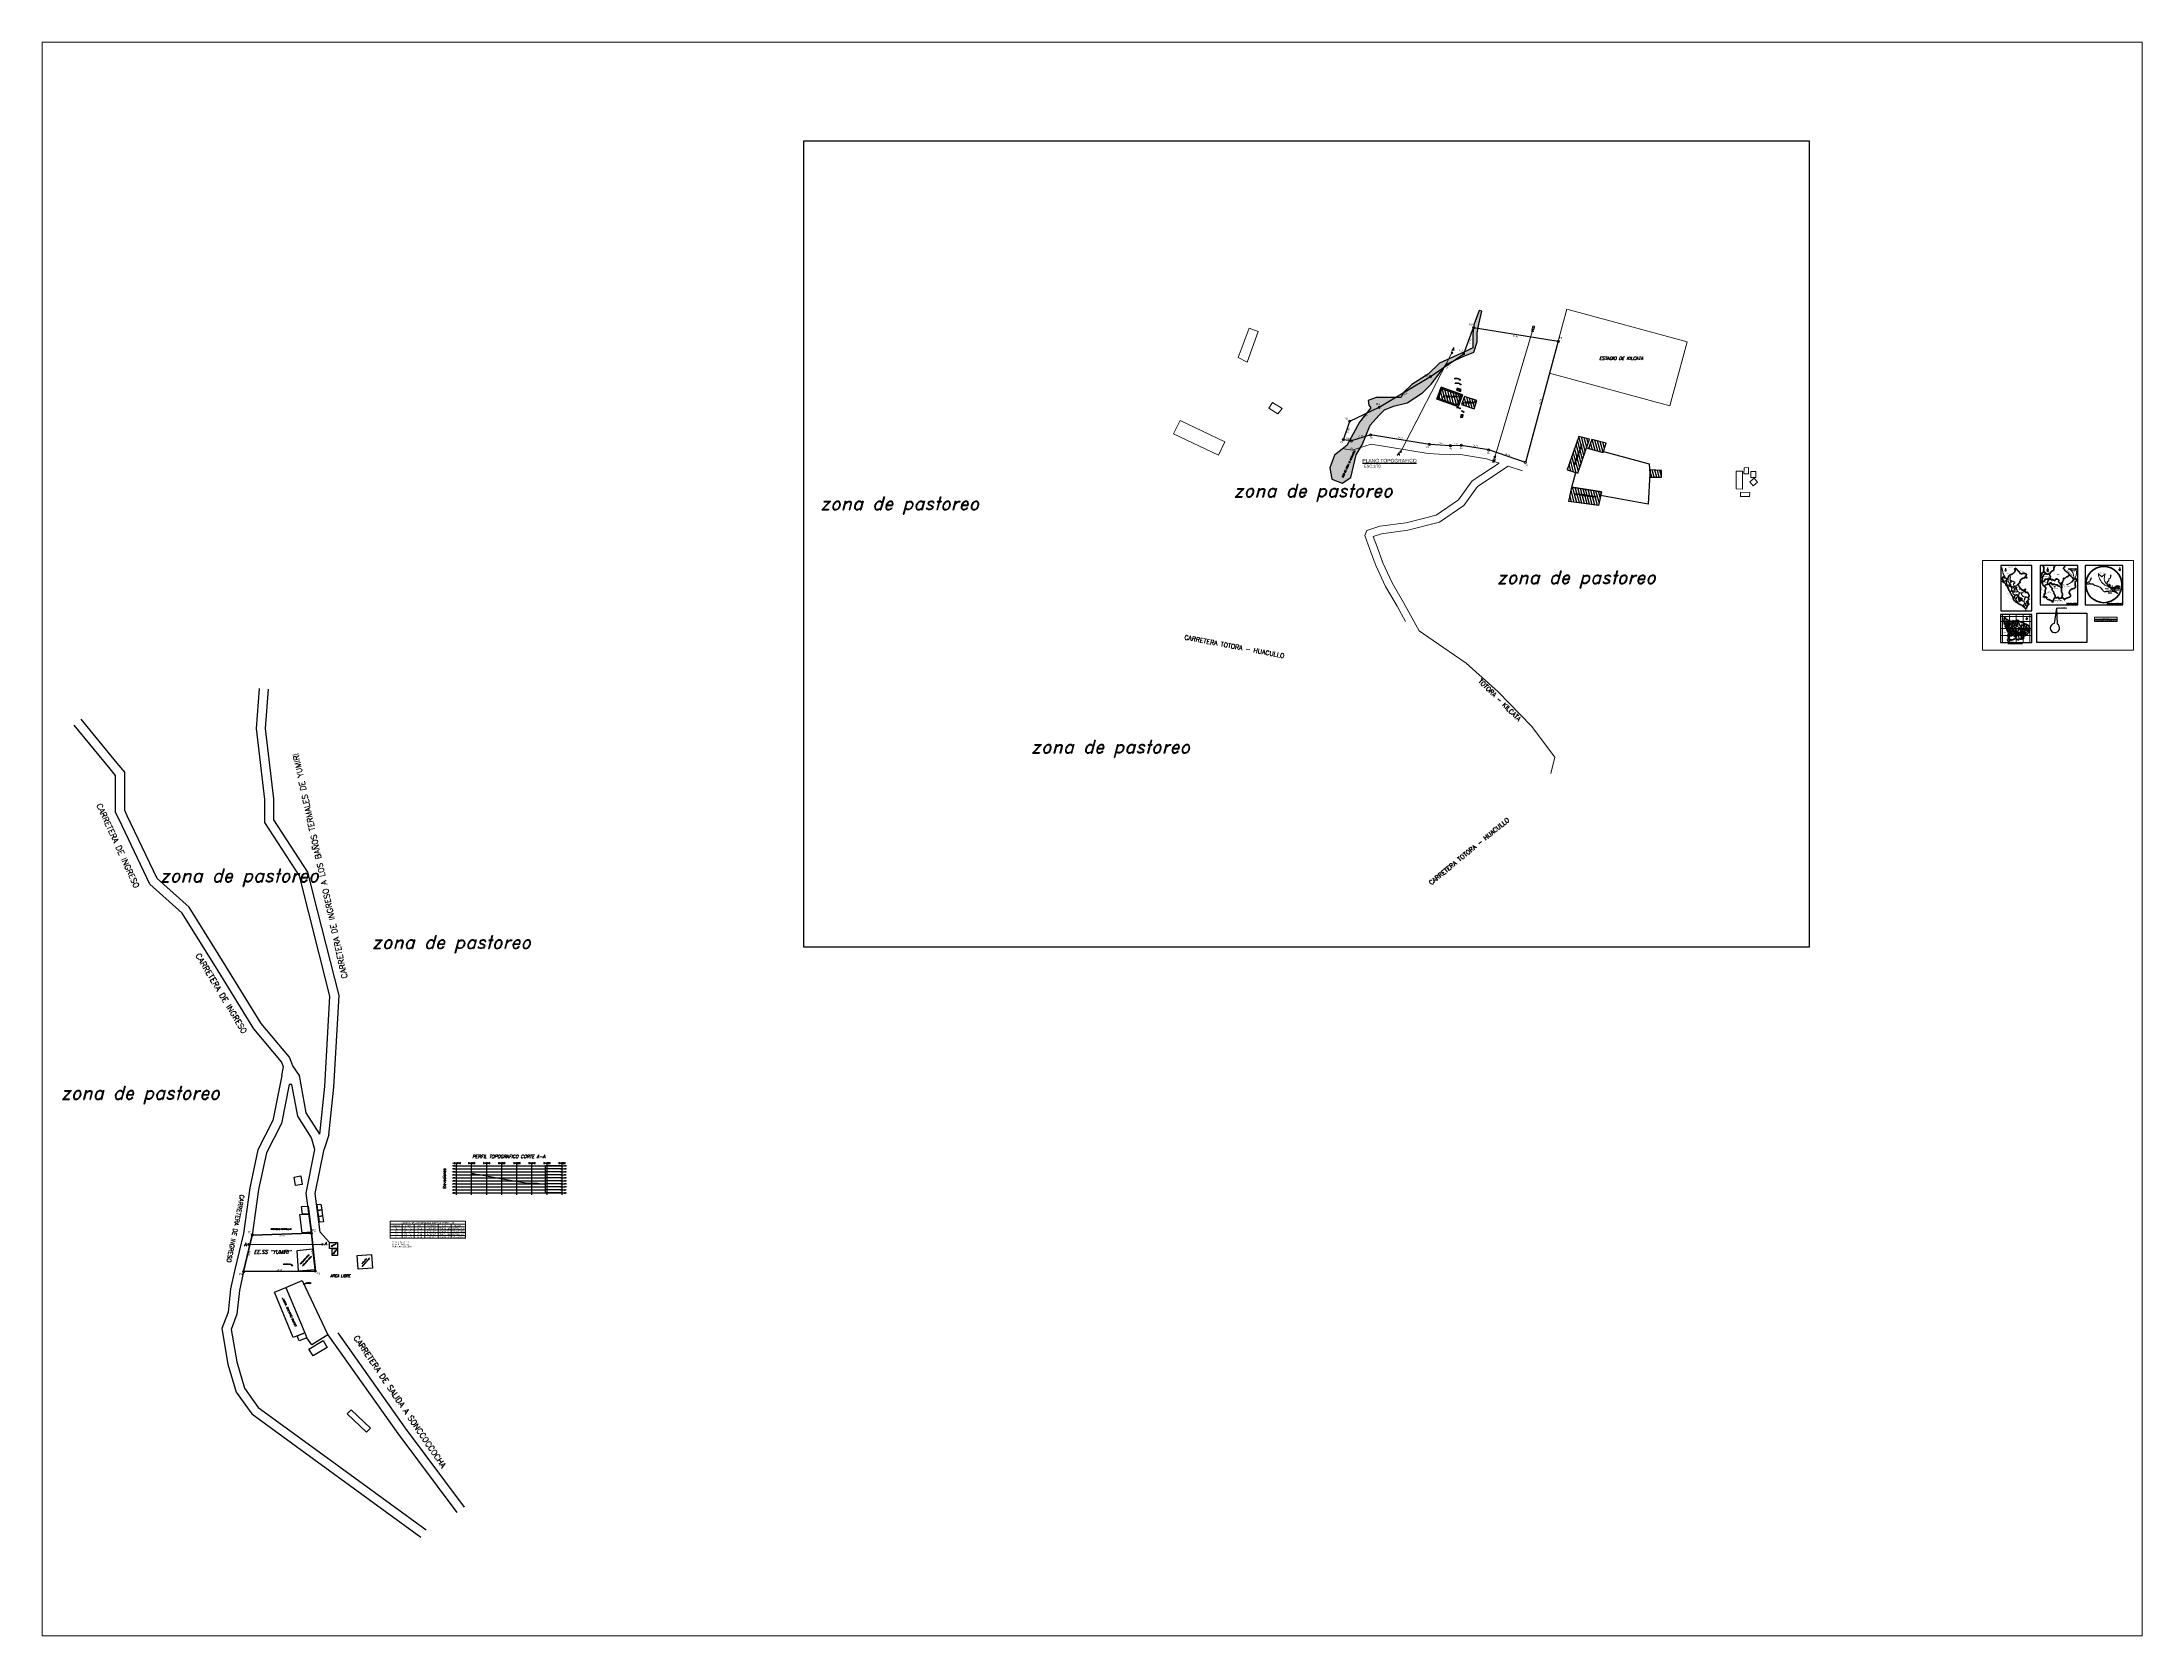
# Paper-space layout 'Layout2' of a CAD drawing. Header units: metres. Extents: x 26 to 231, y 20 to 176.
# The model-space entities are those that its viewports show. They can reach past a viewport. Long polylines and large blocks are cut down to what shows.
import ezdxf
from ezdxf.enums import TextEntityAlignment as Align

# ---------------------------------------------------------------- set-up
doc = ezdxf.new("R2010")
doc.units = ezdxf.units.M
for name, pattern in [('$AUDIT_BAD_LTYPE1', [0]), ('$RECOVER_090125203647-5', [0]), ('DASHED', [0.75, 0.5, -0.25])]:
    doc.linetypes.add(name, pattern=pattern)
for name, color, linetype in [('-22', 7, 'Continuous'), ('05', 5, 'Continuous'), ('C-ROAD-PROF', 1, 'DASHED'), ('C-ROAD-PROF-GRID-GEOM', 5, 'Continuous'), ('C-ROAD-PROF-GRID-MAJR', 8, 'Continuous'), ('C-ROAD-PROF-TEXT', 11, 'Continuous'), ('C-ROAD-PROF-TITL', 11, 'Continuous'), ('C-ROAD-PROF-TTLB', 5, 'Continuous'), ('CAJA AGUA', 140, 'Continuous'), ('Detalles', 253, 'Continuous'), ('NOMBRE', 40, 'Continuous'), ('Texto vias Nacionales', 160, 'Continuous'), ('TEXTOS-CHICOS-03', 3, 'Continuous')]:
    doc.layers.add(name, color=color, linetype=linetype)
for name, color, linetype, lineweight in [('02', 2, 'Continuous', 20), ('08', 8, 'Continuous', 20), ('1.1AGUA CALIENTE', 1, 'Continuous', 40), ('8', 5, 'Continuous', 60), ('A-LOTES06', 10, 'Continuous', 60), ('ACCESORIOS-AGUA', 7, 'Continuous', 9), ('CALLE', 7, '$RECOVER_090125203647-5', 15), ('Cap Prov', 94, 'Continuous', 25), ('COORDENADAS', 251, 'Continuous', 13), ('COTA', 1, 'Continuous', 9), ('COTAS', 40, 'Continuous', 5), ('CUADROS', 9, 'Continuous', 20), ('Distrito', 212, 'Continuous', 25), ('Ejes de Coordenadas', 38, 'Continuous', 5), ('Eléctricas', 30, 'Continuous', 20), ('HIDROLOGIA', 151, 'Continuous', 18), ('Marco', 124, 'Continuous', 20), ('N-Ciudades', 10, 'Continuous', 18), ('PERFIL', 150, 'Continuous', 9), ('PERIMETRO', 4, 'Continuous', 35), ('PLUMA 01', 31, 'Continuous', 9), ('PLUMA 2', 121, 'Continuous', 9), ('poste', 131, 'Continuous', 30), ('Red vías Vecinales', 106, 'Continuous', 40), ('ROTULO_YMT', 7, 'Continuous', 5), ('Ríos', 4, 'Continuous', 5), ('Texto calles', 7, 'Continuous', 18), ('Texto vías Provinciales', 170, 'Continuous', 5)]:
    doc.layers.add(name, color=color, linetype=linetype, lineweight=lineweight)
doc.layers.add('TEXTOS-GRANDES-06', color=6, linetype='Continuous', lineweight=25, plot=False)
doc.styles.add('ambiente', font='romand.shx', dxfattribs={"oblique": 15})
doc.styles.add('ARIAL', font='arial.ttf')
doc.styles.add('Arial Negrita', font='')
doc.styles.add('century', font='GOTHIC.TTF')
doc.styles.add('COTAS', font='arial.ttf')
doc.styles.add('CUADROS', font='arial.ttf')
doc.styles.add('PROVINCIAS', font='GOTHIC.TTF', dxfattribs={"oblique": 10, "height": 0.14})
doc.styles.get("Standard").update_dxf_attribs({"font": 'simplex.shx'})
doc.styles.add('TITULO', font='swissek.ttf', dxfattribs={"height": 0.26})
doc.styles.add('TURBO TEXTO', font='swisse.ttf')
doc.styles.add('WMF-Arial0', font='')
doc.styles.add('WMF-Swis721 Ex BT0', font='swisse.ttf')
doc.styles.get('Arial Negrita').set_extended_font_data('Arial', bold=True)
doc.styles.get('WMF-Arial0').set_extended_font_data('Arial', italic=True, bold=True)
doc.dimstyles.new('GenDist', dxfattribs={"dimtxt": 1, "dimasz": 0.75, "dimexe": 0.18, "dimexo": 0.0625, "dimgap": 0.375, "dimtad": 2, "dimzin": 1, "dimdsep": 46, "dimtxsty": 'COTAS', "dimcen": 0.09, "dimse1": 1, "dimse2": 1, "dimsd1": 1, "dimsd2": 1, "dimadec": 0, "dimazin": 0, "dimtfac": 1, "dimtofl": 0, "dimtmove": 0, "dimatfit": 3, "dimfxl": 1, "dimtolj": 1, "dimtzin": 0, "dimarcsym": 0})
picture_1 = doc.add_image_def('image1.jpg', size_in_pixel=(848, 499))
pattern_1 = [(0, (760192.7732, 8387939.0688), (0, 0.8295), [0.60325, -0.22622]), (90, (760192.7732, 8387939.0688), (-0.8295, 5e-17), [0.60325, -0.22622])]

# ---------------------------------------------------------------- blocks, each defined once
blk = doc.blocks.new('*D57')
at = {"layer": 'Defpoints', "color": 0, "transparency": 16777216}
for p in [(759896.1, 8388124.9), (759874, 8388044.6), (759874.3, 8388044.6)]:
    blk.add_point(p, dxfattribs=at)
at = {"layer": 'COTAS', "color": 0, "transparency": 16777216, "insert": (759884.1, 8388085), "char_height": 1, "attachment_point": 5, "rotation": 74.7848, "style": 'COTAS'}
blk.add_mtext('\\A1;83.26', dxfattribs=at)
blk = doc.blocks.new('*D58')
at = {"layer": 'Defpoints', "color": 0, "transparency": 16777216}
for p in [(759850, 8388052.8), (759850.1, 8388053.1), (759874.3, 8388044.6)]:
    blk.add_point(p, dxfattribs=at)
at = {"layer": 'COTAS', "color": 0, "transparency": 16777216, "insert": (759862.5, 8388049.8), "char_height": 1, "attachment_point": 5, "rotation": 341.1885, "style": 'COTAS'}
blk.add_mtext('\\A1;25.63', dxfattribs=at)
blk = doc.blocks.new('*D59')
at = {"layer": 'Defpoints', "color": 0, "transparency": 16777216}
for p in [(759831.8, 8388056.3), (759831.8, 8388055.9), (759850, 8388052.8)]:
    blk.add_point(p, dxfattribs=at)
at = {"layer": 'COTAS', "color": 0, "transparency": 16777216, "insert": (759841.1, 8388055.6), "char_height": 1, "attachment_point": 5, "rotation": 350.5957, "style": 'COTAS'}
blk.add_mtext('\\A1;18.49', dxfattribs=at)
blk = doc.blocks.new('*D60')
at = {"layer": 'Defpoints', "color": 0, "transparency": 16777216}
for p in [(759824.6, 8388056), (759824.6, 8388055.6), (759831.8, 8388055.9)]:
    blk.add_point(p, dxfattribs=at)
at = {"layer": 'COTAS', "color": 0, "transparency": 16777216, "insert": (759828.2, 8388057), "char_height": 1, "attachment_point": 5, "rotation": 1.7505, "style": 'COTAS'}
blk.add_mtext('\\A1;7.16', dxfattribs=at)
blk = doc.blocks.new('*D61')
at = {"layer": 'Defpoints', "color": 0, "transparency": 16777216}
for p in [(759810.6, 8388057), (759810.6, 8388056.6), (759824.6, 8388055.6)]:
    blk.add_point(p, dxfattribs=at)
at = {"layer": 'COTAS', "color": 0, "transparency": 16777216, "insert": (759817.7, 8388057.4), "char_height": 1, "attachment_point": 5, "rotation": 356.2381, "style": 'COTAS'}
blk.add_mtext('\\A1;14.04', dxfattribs=at)
blk = doc.blocks.new('*D62')
at = {"layer": 'Defpoints', "color": 0, "transparency": 16777216}
for p in [(759771.6, 8388062.8), (759771.7, 8388063.2), (759810.6, 8388056.6)]:
    blk.add_point(p, dxfattribs=at)
at = {"layer": 'COTAS', "color": 0, "transparency": 16777216, "insert": (759791.3, 8388060.9), "char_height": 1, "attachment_point": 5, "rotation": 350.9415, "style": 'COTAS'}
blk.add_mtext('\\A1;39.47', dxfattribs=at)
blk = doc.blocks.new('*D63')
at = {"layer": 'Defpoints', "color": 0, "transparency": 16777216}
for p in [(759758.8, 8388059.2), (759758.9, 8388058.8), (759771.6, 8388062.8)]:
    blk.add_point(p, dxfattribs=at)
at = {"layer": 'COTAS', "color": 0, "transparency": 16777216, "insert": (759764.9, 8388062), "char_height": 1, "attachment_point": 5, "rotation": 17.1491, "style": 'COTAS'}
blk.add_mtext('\\A1;13.34', dxfattribs=at)
blk = doc.blocks.new('*D64')
at = {"layer": 'Defpoints', "color": 0, "transparency": 16777216}
for p in [(759753.6, 8388059.7), (759753.7, 8388060), (759758.9, 8388058.8)]:
    blk.add_point(p, dxfattribs=at)
at = {"layer": 'COTAS', "color": 0, "transparency": 16777216, "insert": (759756.5, 8388060.5), "char_height": 1, "attachment_point": 5, "rotation": 351.2091, "style": 'COTAS'}
blk.add_mtext('\\A1;5.30', dxfattribs=at)
blk = doc.blocks.new('*D65')
at = {"layer": 'Defpoints', "color": 0, "transparency": 16777216}
for p in [(759757.8, 8388071.9), (759758.1, 8388071.9), (759753.6, 8388059.7)]:
    blk.add_point(p, dxfattribs=at)
at = {"layer": 'COTAS', "color": 0, "transparency": 16777216, "insert": (759756.8, 8388065.4), "char_height": 1, "attachment_point": 5, "rotation": 71.2829, "style": 'COTAS'}
blk.add_mtext('\\A1;12.98', dxfattribs=at)
blk = doc.blocks.new('*D66')
at = {"layer": 'Defpoints', "color": 0, "transparency": 16777216}
for p in [(759777.3, 8388081.2), (759777.5, 8388080.8), (759757.8, 8388071.9)]:
    blk.add_point(p, dxfattribs=at)
at = {"layer": 'COTAS', "color": 0, "transparency": 16777216, "insert": (759768.1, 8388075.4), "char_height": 1, "attachment_point": 5, "rotation": 25.2952, "style": 'COTAS'}
blk.add_mtext('\\A1;21.61', dxfattribs=at)
blk = doc.blocks.new('*D67')
at = {"layer": 'Defpoints', "color": 0, "transparency": 16777216}
for p in [(759811.3, 8388101.5), (759811.5, 8388101.1), (759777.3, 8388081.2)]:
    blk.add_point(p, dxfattribs=at)
at = {"layer": 'COTAS', "color": 0, "transparency": 16777216, "insert": (759795, 8388090.2), "char_height": 1, "attachment_point": 5, "rotation": 30.8432, "style": 'COTAS'}
blk.add_mtext('\\A1;39.57', dxfattribs=at)
blk = doc.blocks.new('*D68')
at = {"layer": 'Defpoints', "color": 0, "transparency": 16777216}
for p in [(759833.4, 8388116.6), (759833.6, 8388116.2), (759811.3, 8388101.5)]:
    blk.add_point(p, dxfattribs=at)
at = {"layer": 'COTAS', "color": 0, "transparency": 16777216, "insert": (759823.1, 8388108), "char_height": 1, "attachment_point": 5, "rotation": 34.3487, "style": 'COTAS'}
blk.add_mtext('\\A1;26.74', dxfattribs=at)
blk = doc.blocks.new('*D69')
at = {"layer": 'Defpoints', "color": 0, "transparency": 16777216}
for p in [(759839.9, 8388133.9), (759840.3, 8388133.8), (759833.4, 8388116.6)]:
    blk.add_point(p, dxfattribs=at)
at = {"layer": 'COTAS', "color": 0, "transparency": 16777216, "insert": (759837.8, 8388124.8), "char_height": 1, "attachment_point": 5, "rotation": 69.4218, "style": 'COTAS'}
blk.add_mtext('\\A1;18.57', dxfattribs=at)
blk = doc.blocks.new('*D70')
at = {"layer": 'Defpoints', "color": 0, "transparency": 16777216}
for p in [(759839.9, 8388133.9), (759896.1, 8388124.9), (759896.1, 8388124.6)]:
    blk.add_point(p, dxfattribs=at)
at = {"layer": 'COTAS', "color": 0, "transparency": 16777216, "insert": (759867.8, 8388128.2), "char_height": 1, "attachment_point": 5, "rotation": 350.8688, "style": 'COTAS'}
blk.add_mtext('\\A1;56.92', dxfattribs=at)
blk = doc.blocks.new('*D71')
at = {"layer": 'Defpoints', "color": 0, "transparency": 16777216}
for p in [(759030.1, 8387532.4), (759069.3, 8387533.6), (759069.3, 8387533.5)]:
    blk.add_point(p, dxfattribs=at)
at = {"layer": 'COTAS', "color": 0, "transparency": 16777216, "insert": (759049.7, 8387532), "char_height": 1, "attachment_point": 5, "rotation": 1.7652, "style": 'COTAS'}
blk.add_mtext('\\A1;39.18', dxfattribs=at)
blk = doc.blocks.new('*D72')
at = {"layer": 'Defpoints', "color": 0, "transparency": 16777216}
for p in [(759069.3, 8387533.6), (759071.8, 8387508.5), (759071.9, 8387508.5)]:
    blk.add_point(p, dxfattribs=at)
at = {"layer": 'COTAS', "color": 0, "transparency": 16777216, "insert": (759069.6, 8387521), "char_height": 1, "attachment_point": 5, "rotation": 276.0649, "style": 'COTAS'}
blk.add_mtext('\\A1;25.27', dxfattribs=at)
blk = doc.blocks.new('*D73')
at = {"layer": 'Defpoints', "color": 0, "transparency": 16777216}
for p in [(759024.3, 8387508.3), (759024.3, 8387508.2), (759071.9, 8387508.5)]:
    blk.add_point(p, dxfattribs=at)
at = {"layer": 'COTAS', "color": 0, "transparency": 16777216, "insert": (759048.1, 8387509.4), "char_height": 1, "attachment_point": 5, "rotation": 0.3648, "style": 'COTAS'}
blk.add_mtext('\\A1;47.60', dxfattribs=at)
blk = doc.blocks.new('*D74')
at = {"layer": 'Defpoints', "color": 0, "transparency": 16777216}
for p in [(759030.1, 8387532.4), (759030.2, 8387532.4), (759024.3, 8387508.2)]:
    blk.add_point(p, dxfattribs=at)
at = {"layer": 'COTAS', "color": 0, "transparency": 16777216, "insert": (759028.2, 8387520.1), "char_height": 1, "attachment_point": 5, "rotation": 76.6058, "style": 'COTAS'}
blk.add_mtext('\\A1;24.90', dxfattribs=at)
blk = doc.blocks.new('CC-Cuerpo')
at = {"layer": 'CUADROS'}
for p, q in [((0, 0), (0, 3.75)), ((0, 3.75), (100, 3.75)), ((0, 0), (100, 0)), ((16, 0), (16, 3.75)), ((32, 0), (32, 3.75)), ((46, 0), (46, 3.75)), ((64, 0), (64, 3.75)), ((81, 0), (81, 3.75)), ((100, 0), (100, 3.75))]:
    blk.add_line(p, q, dxfattribs=at)
at = {"layer": 'CUADROS', "style": 'CUADROS'}
for tag, p in [('V', (8, 0)), ('L', (24, 0)), ('D', (39, 0)), ('ANG', (55, 0)), ('X', (72.5, 0)), ('Y', (90.5, 0))]:
    blk.add_attdef(tag, text='', height=2, dxfattribs=at).set_placement(p, align=Align.BOTTOM_CENTER)
blk = doc.blocks.new('*U77')
at = {"layer": 'C-ROAD-PROF', "color": 1, "linetype": 'DASHED', "lineweight": -3}
for p, q in [((759175.5, 8387573.3), (759176.8, 8387573.2)), ((759176.8, 8387573.2), (759178.3, 8387572.9)), ((759178.3, 8387572.9), (759180.7, 8387572.5)), ((759180.7, 8387572.5), (759192.2, 8387570.3)), ((759192.2, 8387570.3), (759211.2, 8387567.1)), ((759211.2, 8387567.1), (759217.7, 8387566.9)), ((759217.7, 8387566.9), (759219, 8387566.8)), ((759219, 8387566.8), (759223.9, 8387566.2)), ((759223.9, 8387566.2), (759224.6, 8387566.1))]:
    blk.add_line(p, q, dxfattribs=at)
blk = doc.blocks.new('N.M.5')
at = {"linetype": '$AUDIT_BAD_LTYPE1'}
h = blk.add_hatch(color=256, dxfattribs=at)
h.paths.add_polyline_path([(5, 10), (6, 10, 0.414214), (0, 16), (0, 15, -0.414214)])
h.paths.add_polyline_path([(-5, 10), (-6, 10, 0.414214), (0, 4), (0, 5, -0.414214)])
h.paths.add_polyline_path([(0, 8), (0, 10), (-2, 10, 0.414214)], flags=17)
h.paths.add_polyline_path([(0, 10), (2, 10, 0.414214), (0, 12)], flags=17)
for points in [[(0, 31, -0.071703), (-3, 17, -0.099699), (0, 18)], [(6, -2, -0.090274), (4, 3, -0.099699), (0, 2, -0.14892)]]:
    blk.add_hatch(color=256, dxfattribs=at).paths.add_polyline_path(points)
for p, q in [((-10, 10), (10, 10)), ((0, 32), (0, 0))]:
    blk.add_line(p, q, dxfattribs=at)
for radius in [6.25, 4.75, 1.5]:
    blk.add_circle((0, 10), radius, dxfattribs=at)
for centre, radius, start, end in [((-20, 7), 16.7, 326.0129, 346.6463), ((5, -10), 13.1, 111.427, 145.3079), ((0, 12), 9.3, 247.226, 292.774), ((-51, 35), 51.4, 339.9927, 356.3977), ((0, 10), 7.75, 67.226, 112.774), ((51, 35), 51.4, 183.6023, 200.0073), ((-5, -10), 13.1, 34.6921, 68.573), ((20, 7), 16.7, 193.3537, 213.9871)]:
    blk.add_arc(centre, radius, start, end, dxfattribs=at)
at = {"linetype": '$AUDIT_BAD_LTYPE1', "style": 'Arial Negrita'}
blk.add_text('N.M.', height=2.5, dxfattribs=at).set_placement((0, 35), align=Align.MIDDLE)

msp = doc.modelspace()

# ---------------------------------------------------------------- hatches: boundary and pattern name
h = msp.add_hatch()
h.set_pattern_fill('AR-CONC', color=256, scale=0.03)
h.set_pattern_definition([(50, (762.3175, -17242.1004), (5.4655400699, -0.4781725662), [0.5715, -6.2865]), (355, (762.3175, -17242.1004), (-1.0573026427, 5.731705357), [0.4572, -5.029217525]), (100.4514447, (762.773, -17242.14), (4.4082374127, 5.2535325574), [0.485700264, -5.342707338]), (46.1842, (762.3175, -17240.5764), (8.132371227, -1.261269838), [0.85725, -9.42975]), (96.63555761, (762.995, -17240.6815), (7.1221240215, 7.422783738), [0.728550694, -8.014068245]), (351.18415117, (762.3175, -17240.576), (7.122124022, 7.4227837376), [0.685799012, -7.543791958]), (21, (763.0795, -17240.9574), (4.548431738, -3.0679559456), [0.5715, -6.2865]), (326, (763.0795, -17240.9574), (1.8540608504, 5.5256389837), [0.4572, -5.0292]), (71.451445, (763.4585, -17241.213), (6.4024925784, 2.4576830666), [0.485700264, -5.342698128]), (37.5, (762.3175, -17242.1004), (0.0926580975, 2.5366511662), [0, -4.96824, 0, -5.1054, 0, -5.04825]), (7.5, (762.3175, -17242.1004), (2.0045898753, 3.0054172445), [0, -2.91084, 0, -4.85394, 0, -1.92405]), (327.5, (760.6182, -17242.1004), (4.067717855, -0.1718623198), [0, -1.905, 0, -5.9436, 0, -7.8867]), (317.5, (759.8562, -17242.1004), (4.4438754416, 0.762794731), [0, -2.4765, 0, -3.94716, 0, -5.6007])])
h.paths.add_polyline_path([(759811.79, 8388096.551), (759818.361, 8388105.123), (759822.035, 8388109.816), (759832.984, 8388114.708), (759840.208, 8388117.72), (759842.304, 8388124.527), (759842.304, 8388130.511), (759843.415, 8388136.31), (759845.52, 8388144.867), (759843.559, 8388145.242), (759840.205, 8388135.693), (759839.341, 8388129.647), (759839.341, 8388124.465), (759839.341, 8388120.578), (759835.823, 8388118.789), (759817.308, 8388110.276), (759809.888, 8388103.162), (759798.959, 8388096.245), (759793.497, 8388090.824), (759791.727, 8388087.656), (759781.481, 8388087.656), (759775.248, 8388087.656), (759769.968, 8388085.529), (759770.426, 8388082.613), (759771.854, 8388080.813), (759764.299, 8388071.299), (759755.921, 8388055.855), (759747.735, 8388049.373), (759744.713, 8388041.002), (759746.03, 8388033.493), (759752.762, 8388030.915), (759758.5, 8388034.592), (759762.039, 8388049.641), (759766.165, 8388056.262), (759771.473, 8388069.175), (759777.044, 8388075.599), (759780.896, 8388079.37), (759786.95, 8388081.873), (759795.919, 8388084.149), (759806.029, 8388090.792)])
at = {"true_color": 0xe60000}
h = msp.add_hatch(dxfattribs=at)
h.set_pattern_fill('LINE', color=1, scale=0.047025, angle=45, style=0)
h.set_pattern_definition([(45, (54884.16568, 391954.06805), (-0.1055741360233, 0.1055741360233), [])])
h.paths.add_polyline_path([(760203.002, 8387953.169), (760202.808, 8387953.161), (760202.666, 8387953.19), (760202.601, 8387953.201), (760202.549, 8387953.172), (760202.502, 8387953.146), (760202.469, 8387953.125), (760202.446, 8387953.115), (760202.42, 8387953.125), (760202.343, 8387953.197), (760202.251, 8387953.252), (760202.179, 8387953.176), (760202.07, 8387953.149), (760201.965, 8387953.117), (760201.861, 8387953.123), (760201.763, 8387953.167), (760201.724, 8387953.069), (760201.636, 8387953.004), (760201.532, 8387952.982), (760201.495, 8387953.087), (760201.566, 8387953.168), (760201.627, 8387953.267), (760201.628, 8387953.376), (760201.563, 8387953.469), (760201.601, 8387953.573), (760201.597, 8387953.677), (760201.51, 8387953.886), (760201.456, 8387953.979), (760201.429, 8387954.089), (760201.392, 8387954.187), (760201.283, 8387954.374), (760201.36, 8387954.445), (760201.356, 8387954.554), (760201.257, 8387954.599), (760201.203, 8387954.692), (760201.204, 8387954.801), (760201.172, 8387954.911), (760201.172, 8387955.026), (760201.167, 8387955.13), (760201.234, 8387955.212), (760201.332, 8387955.151), (760201.435, 8387955.112), (760201.539, 8387955.057), (760201.626, 8387954.985), (760201.702, 8387954.913), (760201.812, 8387954.88), (760201.91, 8387954.841), (760201.965, 8387954.934), (760202.069, 8387954.906), (760202.179, 8387954.921), (760202.272, 8387954.976), (760202.376, 8387955.008), (760202.48, 8387954.985), (760202.567, 8387954.925), (760202.643, 8387954.847), (760202.742, 8387954.792), (760202.845, 8387954.764), (760202.949, 8387954.731), (760203.146, 8387954.653), (760203.233, 8387954.592), (760203.326, 8387954.542), (760203.424, 8387954.498), (760203.5, 8387954.421), (760203.565, 8387954.339), (760203.608, 8387954.24), (760203.63, 8387954.125), (760203.629, 8387954.015), (760203.59, 8387953.906), (760203.551, 8387953.802), (760203.469, 8387953.737), (760203.364, 8387953.716), (760203.26, 8387953.706), (760203.211, 8387953.613), (760203.122, 8387953.416), (760203.029, 8387953.362), (760203.017, 8387953.258)])
h.paths.add_polyline_path([(760201.835, 8387953.973), (760203.056, 8387953.973), (760203.056, 8387954.362), (760201.835, 8387954.362)], flags=16)
for points in [[(760225.418, 8387962.219, 1), (760225.232, 8387962.219, 1)], [(760233.679, 8387963.605, 1), (760233.501, 8387963.605, 1)], [(760195.83, 8387936.771, 1), (760195.774, 8387936.771, 1)], [(760197.222, 8387931.085, 1), (760197.165, 8387931.085, 1)], [(760201.613, 8387929.91, 1), (760201.556, 8387929.91, 1)], [(760206.956, 8387935.043, 1), (760206.9, 8387935.043, 1)]]:
    msp.add_hatch(color=256).paths.add_polyline_path(points)
at = {"layer": 'A-LOTES06', "linetype": 'Continuous', "lineweight": 20}
h = msp.add_hatch(dxfattribs=at)
h.set_pattern_fill('ANGLE', color=256, scale=0.11875)
h.set_pattern_definition(pattern_1)
edge = h.paths.add_edge_path()
edge.add_spline(control_points=[(760193.474, 8387938.836), (760193.506, 8387938.845), (760193.68, 8387938.905), (760193.738, 8387938.909), (760193.774, 8387939.026), (760193.8, 8387939.037)], knot_values=[0.07678974, 0.07678974, 0.07678974, 0.07678974, 0.23908015, 0.4120935, 0.49518223, 0.49518223, 0.49518223, 0.49518223], degree=3, periodic=0)
edge.add_line((760193.8, 8387939.037), (760193.8, 8387939.069))
edge.add_line((760193.8, 8387939.069), (760192.773, 8387939.069))
edge.add_line((760192.773, 8387939.069), (760192.778, 8387939.064))
edge.add_line((760192.778, 8387939.064), (760193.009, 8387939.064))
edge.add_line((760193.009, 8387939.064), (760193.055, 8387939.019))
edge.add_line((760193.055, 8387939.019), (760193.055, 8387938.951))
edge.add_line((760193.055, 8387938.951), (760193.233, 8387938.889))
edge.add_line((760193.233, 8387938.889), (760193.298, 8387938.889))
edge.add_line((760193.298, 8387938.889), (760193.35, 8387938.836))
edge.add_line((760193.35, 8387938.836), (760193.474, 8387938.836))
h = msp.add_hatch(dxfattribs=at)
h.set_pattern_fill('ANGLE', color=256, scale=0.11875)
h.set_pattern_definition(pattern_1)
edge = h.paths.add_edge_path()
edge.add_spline(control_points=[(760193.474, 8387938.836), (760193.506, 8387938.845), (760193.68, 8387938.905), (760193.738, 8387938.909), (760193.774, 8387939.026), (760193.8, 8387939.037)], knot_values=[0.07678974, 0.07678974, 0.07678974, 0.07678974, 0.23908015, 0.4120935, 0.49518223, 0.49518223, 0.49518223, 0.49518223], degree=3, periodic=0)
edge.add_line((760193.8, 8387939.037), (760193.8, 8387939.069))
edge.add_line((760193.8, 8387939.069), (760192.773, 8387939.069))
edge.add_line((760192.773, 8387939.069), (760192.778, 8387939.064))
edge.add_line((760192.778, 8387939.064), (760193.009, 8387939.064))
edge.add_line((760193.009, 8387939.064), (760193.055, 8387939.019))
edge.add_line((760193.055, 8387939.019), (760193.055, 8387938.951))
edge.add_line((760193.055, 8387938.951), (760193.233, 8387938.889))
edge.add_line((760193.233, 8387938.889), (760193.298, 8387938.889))
edge.add_line((760193.298, 8387938.889), (760193.35, 8387938.836))
edge.add_line((760193.35, 8387938.836), (760193.474, 8387938.836))
at = {"layer": 'PERFIL'}
h = msp.add_hatch(color=256, dxfattribs=at)
h.set_gradient(color1=(0, 0, 255), color2=(255, 255, 0), name='INVCYLINDER')
h.paths.add_polyline_path([(759878.481, 8388131.658, 1), (759879.621, 8388131.658, 1)])
h = msp.add_hatch(color=256, dxfattribs=at)
h.set_gradient(color1=(0, 0, 255), color2=(255, 255, 0), name='INVCYLINDER')
h.paths.add_polyline_path([(759825.035, 8388117.209, 1), (759826.175, 8388117.209, 1)])
h = msp.add_hatch(color=256, dxfattribs=at)
h.set_gradient(color1=(0, 0, 255), color2=(255, 255, 0), name='INVCYLINDER')
h.paths.add_polyline_path([(759791.024, 8388051.681, 1), (759792.164, 8388051.681, 1)])
h = msp.add_hatch(color=256, dxfattribs=at)
h.set_gradient(color1=(0, 0, 255), color2=(255, 255, 0), name='INVCYLINDER')
h.paths.add_polyline_path([(759853.494, 8388048.215, 1), (759854.634, 8388048.215, 1)])
h = msp.add_hatch(dxfattribs=at)
h.set_pattern_fill('ANSI31', color=0, scale=0.05)
h.set_pattern_definition([(45, (-467.80067, -17601.13015), (-0.1122532015134, 0.1122532015134), [])])
h.paths.add_polyline_path([(760267.004, 8387962.655), (760266.038, 8387962.811), (760265.926, 8387962.512), (760265.547, 8387962.253), (760264.963, 8387961.904), (760264.732, 8387961.795, 0.01455358), (760265.331, 8387961.825, -0.02889072), (760264.627, 8387961.745), (760264.627, 8387961.745), (760264.556, 8387961.534), (760264.646, 8387961.52), (760264.865, 8387961.588), (760265.535, 8387961.481), (760265.775, 8387961.465), (760265.898, 8387961.469), (760266.212, 8387961.417), (760266.629, 8387961.275)])
h.paths.add_polyline_path([(760266.077, 8387961.979), (760266.044, 8387961.885), (760265.902, 8387961.933), (760265.935, 8387962.027)], flags=16)
h.paths.add_polyline_path([(760265.911, 8387962.045), (760265.863, 8387961.91), (760265.62, 8387961.996), (760265.667, 8387962.132)], flags=16)
h.paths.add_polyline_path([(760265.688, 8387962.008), (760265.843, 8387962.008), (760265.849, 8387962.031), (760265.694, 8387962.031)], flags=8)
h.paths.add_polyline_path([(760265.939, 8387961.947), (760266.041, 8387961.947), (760266.046, 8387961.965), (760265.944, 8387961.965)], flags=8)
h = msp.add_hatch(dxfattribs=at)
h.set_pattern_fill('ANSI31', color=3, scale=0.1, style=0)
h.set_pattern_definition([(45, (-467.80067, -17601.13015), (-0.224506403027, 0.224506403027), [])])
h.paths.add_polyline_path([(760205.705, 8387930.818), (760205.769, 8387930.956), (760205.846, 8387931.033), (760205.931, 8387931.033), (760205.931, 8387931.254), (760205.872, 8387931.373), (760205.823, 8387931.474), (760205.734, 8387931.474), (760205.63, 8387931.474), (760205.569, 8387931.413), (760205.483, 8387931.413), (760205.396, 8387931.45), (760205.259, 8387931.51), (760205.154, 8387931.614), (760205.154, 8387931.678), (760205.086, 8387931.746), (760205.086, 8387931.842), (760205.023, 8387931.842), (760204.976, 8387931.888), (760204.924, 8387931.94), (760204.821, 8387932.043), (760204.76, 8387932.104), (760204.674, 8387932.191), (760204.594, 8387932.191), (760204.481, 8387932.191), (760204.392, 8387932.191), (760204.33, 8387932.13), (760204.33, 8387929.829), (760205.764, 8387929.829), (760205.767, 8387929.845), (760205.762, 8387930.04), (760205.705, 8387930.19)])
h.paths.add_polyline_path([(760204.33, 8387932.13), (760204.322, 8387932.121), (760204.241, 8387932.04), (760204.201, 8387931.927), (760204.172, 8387931.844), (760204.012, 8387931.9), (760203.97, 8387931.858), (760203.825, 8387931.773), (760203.748, 8387931.688), (760203.635, 8387931.583), (760203.562, 8387931.553), (760203.499, 8387931.616), (760203.34, 8387931.616), (760203.34, 8387931.484), (760203.308, 8387931.211), (760203.181, 8387931.052), (760203.132, 8387930.782), (760203.076, 8387930.677), (760203.076, 8387930.603), (760203.049, 8387930.575), (760202.993, 8387930.519), (760202.966, 8387930.435), (760202.947, 8387930.373), (760202.897, 8387930.323), (760202.897, 8387930.24), (760202.919, 8387930.185), (760202.94, 8387930.129), (760202.957, 8387930.084), (760202.977, 8387930.034), (760202.977, 8387929.99), (760203.013, 8387929.954), (760203.013, 8387929.871), (760202.999, 8387929.829), (760204.33, 8387929.829)])
h.paths.add_polyline_path([(760204.33, 8387929.829), (760202.999, 8387929.829), (760202.992, 8387929.81), (760202.992, 8387929.762), (760202.992, 8387929.717), (760202.992, 8387929.671), (760202.941, 8387929.671), (760202.915, 8387929.697), (760202.859, 8387929.697), (760202.867, 8387929.677), (760202.867, 8387929.646), (760202.893, 8387929.592), (760202.905, 8387929.534), (760202.946, 8387929.492), (760202.958, 8387929.414), (760202.958, 8387929.369), (760202.94, 8387929.323), (760202.94, 8387929.263), (760202.94, 8387929.196), (760202.94, 8387929.123), (760202.94, 8387929.064), (760202.956, 8387929.024), (760202.945, 8387928.947), (760202.931, 8387928.879), (760202.946, 8387928.807), (760202.979, 8387928.773), (760203.008, 8387928.729), (760203.048, 8387928.67), (760203.063, 8387928.628), (760203.091, 8387928.551), (760203.119, 8387928.474), (760203.132, 8387928.403), (760203.143, 8387928.346), (760203.143, 8387928.26), (760203.116, 8387928.172), (760203.099, 8387928.093), (760203.082, 8387928.001), (760203.05, 8387927.911), (760203.023, 8387927.833), (760203, 8387927.77), (760202.989, 8387927.643), (760203.028, 8387927.673), (760203.109, 8387927.683), (760203.193, 8387927.669), (760203.274, 8387927.653), (760203.35, 8387927.604), (760203.384, 8387927.512), (760203.461, 8387927.435), (760203.461, 8387927.344), (760203.472, 8387927.279), (760203.516, 8387927.236), (760203.575, 8387927.266), (760203.606, 8387927.404), (760203.693, 8387927.49), (760203.786, 8387927.558), (760203.893, 8387927.62), (760204.067, 8387927.62), (760204.118, 8387927.643), (760204.161, 8387927.689), (760204.208, 8387927.701), (760204.275, 8387927.741), (760204.315, 8387927.73), (760204.33, 8387927.732)])
h.paths.add_polyline_path([(760205.527, 8387929.633), (760205.591, 8387929.66), (760205.663, 8387929.66), (760205.696, 8387929.693), (760205.746, 8387929.744), (760205.764, 8387929.829), (760204.33, 8387929.829), (760204.33, 8387927.732), (760204.416, 8387927.744), (760204.484, 8387927.783), (760204.554, 8387927.823), (760204.61, 8387927.821), (760204.683, 8387927.847), (760204.747, 8387927.952), (760204.765, 8387928.135), (760204.722, 8387928.208), (760204.692, 8387928.363), (760204.521, 8387928.534), (760204.46, 8387928.752), (760204.517, 8387929.004), (760204.591, 8387929.078), (760204.705, 8387929.191), (760204.88, 8387929.367), (760205.016, 8387929.503), (760205.138, 8387929.532), (760205.181, 8387929.507), (760205.264, 8387929.424), (760205.342, 8387929.457), (760205.434, 8387929.542)])
h.paths.add_polyline_path([(760203.343, 8387929.796), (760204.805, 8387929.796), (760204.805, 8387930.082), (760203.343, 8387930.082)], flags=9)
h.paths.add_polyline_path([(760200.769, 8387929.975), (760203.619, 8387929.975), (760203.619, 8387930.588), (760200.769, 8387930.588)], flags=9)
h = msp.add_hatch(color=256, dxfattribs=at)
h.set_gradient(color1=(0, 0, 255), color2=(255, 255, 0), name='INVCYLINDER')
h.paths.add_polyline_path([(759026.941, 8387526.187, 1), (759028.081, 8387526.187, 1)])
h = msp.add_hatch(color=256, dxfattribs=at)
h.set_gradient(color1=(0, 0, 255), color2=(255, 255, 0), name='INVCYLINDER')
h.paths.add_polyline_path([(759076.038, 8387526.289, 1), (759077.178, 8387526.289, 1)])
at = {"layer": 'TEXTOS-GRANDES-06'}
h = msp.add_hatch(dxfattribs=at)
h.set_pattern_fill('ANSI31', color=256, scale=0.5, angle=60, style=0)
h.set_pattern_definition([(105, (727.4755, -17212.1954), (-1.53340724923, -0.4108752341), [])])
h.paths.add_polyline_path([(759818.343, 8388094.456), (759815.568, 8388086.546), (759816.815, 8388086.103), (759817.068, 8388086.039), (759817.876, 8388085.791), (759819.03, 8388085.421), (759820.43, 8388084.961), (759821.979, 8388084.445), (759823.574, 8388083.907), (759825.119, 8388083.379), (759826.511, 8388082.895), (759827.653, 8388082.489), (759828.445, 8388082.194), (759828.787, 8388082.042), (759829, 8388081.776), (759829.743, 8388081.512), (759832.518, 8388089.422)])
h.paths.add_polyline_path([(759818.902, 8388093.271), (759831.545, 8388088.865), (759829.224, 8388082.5), (759816.581, 8388086.906)], flags=0)
h.paths.add_polyline_path([(759818.902, 8388093.271), (759816.581, 8388086.906), (759829.224, 8388082.5), (759831.545, 8388088.865)], flags=16)
h.paths.add_polyline_path([(759833.907, 8388088.336), (759832.009, 8388082.879), (759840.259, 8388080.087), (759842.158, 8388085.544)])
h.paths.add_polyline_path([(759829.021, 8388093.791), (759828.708, 8388092.863), (759828.913, 8388092.88), (759829.261, 8388092.873), (759829.681, 8388092.835), (759830.105, 8388092.757), (759830.498, 8388092.659), (759830.859, 8388092.548), (759831.111, 8388092.434), (759831.272, 8388092.326), (759831.364, 8388092.24), (759831.405, 8388092.192), (759831.65, 8388092.986)], flags=17)
h.paths.add_polyline_path([(759831.272, 8388092.326), (759831.111, 8388092.434), (759830.859, 8388092.548), (759830.498, 8388092.659), (759830.105, 8388092.757), (759829.681, 8388092.835), (759829.261, 8388092.873), (759828.913, 8388092.88), (759828.708, 8388092.863), (759828.599, 8388092.538), (759831.243, 8388091.671), (759831.405, 8388092.192), (759831.364, 8388092.24)], flags=0)
h.paths.add_polyline_path([(759914.769, 8388054.222), (759916.734, 8388060.058), (759909.709, 8388061.812), (759901.904, 8388039.598), (759909.124, 8388037.455)])
h.paths.add_polyline_path([(759927.865, 8388057.413), (759918.308, 8388059.738), (759916.103, 8388053.743), (759925.782, 8388051.051), (759926.044, 8388051.852)])
h.paths.add_polyline_path([(759924.73, 8388025.159), (759905.023, 8388028.276), (759903.072, 8388018.728), (759922.779, 8388016)])
h.paths.add_polyline_path([(759964.534, 8388039.251), (759957.08, 8388039.716), (759956.769, 8388034.753), (759964.534, 8388034.753)])
h.paths.add_polyline_path([(759906.942, 8388041.742), (759912.553, 8388057.049), (759911.47, 8388057.822), (759905.859, 8388042.515)], flags=24)
h.paths.add_polyline_path([(759906.276, 8388023.171), (759922.432, 8388020.984), (759922.954, 8388022.208), (759906.798, 8388024.396)], flags=24)

# ---------------------------------------------------------------- linework, layer by layer
at = {"layer": '-22', "linetype": 'Continuous', "lineweight": 20, "elevation": 1307.09}
msp.add_lwpolyline([(760226.561, 8387947.875), (760233.268, 8387947.875)], dxfattribs=at)
at = {"lineweight": 60}
for p, q in [((760222.048, 8387970.628), (760221.839, 8387970.446)), ((760221.839, 8387970.446), (760221.839, 8387970.175)), ((760221.839, 8387970.175), (760221.953, 8387969.831)), ((760221.953, 8387969.831), (760221.953, 8387969.591)), ((760221.953, 8387969.591), (760221.953, 8387969.396)), ((760221.953, 8387969.396), (760222.07, 8387969.278)), ((760222.191, 8387970.778), (760222.048, 8387970.628)), ((760222.199, 8387970.787), (760222.056, 8387970.637)), ((760222.07, 8387969.278), (760222.289, 8387969.192)), ((760222.234, 8387968.209), (760222.178, 8387968.077)), ((760222.178, 8387968.077), (760222.178, 8387967.879)), ((760222.178, 8387967.879), (760222.422, 8387967.769)), ((760222.279, 8387971.114), (760222.199, 8387970.787)), ((760222.319, 8387968.407), (760222.234, 8387968.209)), ((760222.367, 8387971.384), (760222.279, 8387971.114)), ((760222.289, 8387969.192), (760222.418, 8387969.063)), ((760222.414, 8387968.629), (760222.319, 8387968.407)), ((760222.423, 8387971.529), (760222.367, 8387971.384)), ((760222.508, 8387968.848), (760222.414, 8387968.629)), ((760222.418, 8387969.063), (760222.508, 8387968.848)), ((760222.422, 8387967.769), (760222.551, 8387967.64)), ((760222.732, 8387971.666), (760222.423, 8387971.529)), ((760222.551, 8387967.64), (760222.649, 8387967.277)), ((760222.928, 8387971.862), (760222.732, 8387971.666)), ((760223.056, 8387971.99), (760222.928, 8387971.862)), ((760223.215, 8387972.409), (760223.056, 8387972.25)), ((760223.056, 8387972.25), (760223.056, 8387971.99)), ((760223.378, 8387972.459), (760223.215, 8387972.409)), ((760223.91, 8387972.623), (760223.378, 8387972.459)), ((760224.491, 8387972.902), (760223.91, 8387972.623)), ((760224.695, 8387973.106), (760224.491, 8387972.902)), ((760224.764, 8387974.505), (760224.695, 8387974.289)), ((760224.695, 8387974.289), (760224.695, 8387973.817)), ((760224.695, 8387973.817), (760224.695, 8387973.473)), ((760224.695, 8387973.473), (760224.695, 8387973.262)), ((760224.695, 8387973.262), (760224.695, 8387973.106)), ((760224.999, 8387975.24), (760224.764, 8387974.505)), ((760225.225, 8387975.727), (760224.999, 8387975.24)), ((760225.549, 8387976.051), (760225.225, 8387975.727)), ((760225.705, 8387976.207), (760225.549, 8387976.051)), ((760225.715, 8387976.217), (760225.705, 8387976.207)), ((760231.118, 8387967.411), (760231.118, 8387967.846)), ((760231.118, 8387967.846), (760231.643, 8387967.846)), ((760231.643, 8387967.846), (760231.643, 8387967.846)), ((760231.643, 8387967.846), (760231.85, 8387967.64)), ((760231.85, 8387967.64), (760232.092, 8387967.739)), ((760232.092, 8387967.739), (760232.464, 8387968.085)), ((760232.464, 8387968.085), (760232.719, 8387968.366)), ((760232.719, 8387968.366), (760233.197, 8387968.646)), ((760233.197, 8387968.646), (760233.337, 8387968.785)), ((760233.337, 8387968.785), (760233.863, 8387968.6)), ((760233.863, 8387968.6), (760233.959, 8387968.872)), ((760233.959, 8387968.872), (760234.091, 8387969.246)), ((760234.091, 8387969.246), (760234.357, 8387969.513)), ((760234.357, 8387969.513), (760234.59, 8387969.745)), ((760234.59, 8387969.745), (760234.884, 8387969.745)), ((760234.884, 8387969.745), (760235.256, 8387969.745)), ((760235.256, 8387969.745), (760235.519, 8387969.745)), ((760235.519, 8387969.745), (760235.806, 8387969.458)), ((760235.806, 8387969.458), (760236.007, 8387969.257)), ((760236.007, 8387969.257), (760236.007, 8387969.257)), ((760236.007, 8387969.257), (760236.347, 8387968.917)), ((760236.347, 8387968.917), (760236.517, 8387968.746)), ((760236.517, 8387968.746), (760236.672, 8387968.592)), ((760236.672, 8387968.592), (760236.881, 8387968.592)), ((760236.881, 8387968.592), (760236.881, 8387968.275)), ((760236.881, 8387968.275), (760237.105, 8387968.051)), ((760237.105, 8387968.051), (760237.105, 8387967.842)), ((760237.105, 8387967.842), (760237.45, 8387967.498)), ((760237.45, 8387967.498), (760237.903, 8387967.301)), ((760217.856, 8387955.572), (760217.516, 8387955.572)), ((760218.047, 8387955.381), (760217.856, 8387955.572)), ((760218.23, 8387955.125), (760218.047, 8387955.381)), ((760218.531, 8387955.114), (760218.23, 8387955.125)), ((760218.797, 8387955.463), (760218.531, 8387955.114)), ((760219.083, 8387955.53), (760218.797, 8387955.463)), ((760219.396, 8387955.463), (760219.083, 8387955.53)), ((760219.519, 8387955.253), (760219.396, 8387955.463)), ((760219.641, 8387955.205), (760219.519, 8387955.253)), ((760219.996, 8387955.205), (760219.641, 8387955.205)), ((760219.765, 8387954.413), (760219.787, 8387954.688)), ((760219.911, 8387954.331), (760219.765, 8387954.413)), ((760219.787, 8387954.688), (760220.076, 8387955.001)), ((760220.163, 8387954.079), (760219.911, 8387954.331)), ((760220.076, 8387955.001), (760219.996, 8387955.205)), ((760220.483, 8387953.759), (760220.163, 8387954.079)), ((760220.772, 8387953.512), (760220.483, 8387953.759)), ((760221.138, 8387953.609), (760220.772, 8387953.512)), ((760221.208, 8387953.816), (760221.138, 8387953.609)), ((760221.433, 8387953.872), (760221.208, 8387953.816)), ((760221.603, 8387953.762), (760221.433, 8387953.872)), ((760221.603, 8387953.408), (760221.603, 8387953.762)), ((760222.649, 8387967.277), (760222.649, 8387967.027)), ((760222.649, 8387967.027), (760222.862, 8387966.815)), ((760222.862, 8387966.815), (760222.999, 8387966.677)), ((760222.999, 8387966.677), (760222.999, 8387966.677)), ((760222.999, 8387966.677), (760223.257, 8387966.677)), ((760223.257, 8387966.677), (760223.374, 8387966.561)), ((760223.374, 8387966.561), (760223.457, 8387966.478)), ((760223.457, 8387966.478), (760223.603, 8387966.623)), ((760223.603, 8387966.623), (760223.695, 8387966.715)), ((760223.695, 8387966.869), (760223.788, 8387966.963)), ((760223.695, 8387966.715), (760223.695, 8387966.869)), ((760223.788, 8387966.963), (760224.032, 8387966.861)), ((760224.032, 8387966.861), (760224.24, 8387966.652)), ((760224.561, 8387953.566), (760224.206, 8387952.788)), ((760224.24, 8387966.652), (760224.599, 8387966.494)), ((760224.9, 8387954.307), (760224.561, 8387953.566)), ((760224.599, 8387966.494), (760224.86, 8387966.379)), ((760224.86, 8387966.379), (760225.057, 8387966.379)), ((760225.172, 8387954.73), (760224.9, 8387954.307)), ((760225.057, 8387966.379), (760225.141, 8387966.295)), ((760225.141, 8387966.295), (760225.282, 8387966.295)), ((760225.451, 8387954.784), (760225.172, 8387954.73)), ((760225.282, 8387966.295), (760225.498, 8387966.386)), ((760225.696, 8387954.88), (760225.451, 8387954.784)), ((760225.498, 8387966.386), (760225.657, 8387966.669)), ((760225.657, 8387966.669), (760225.919, 8387966.931)), ((760225.864, 8387954.895), (760225.696, 8387954.88)), ((760226.049, 8387954.821), (760225.864, 8387954.895)), ((760225.919, 8387966.931), (760226.152, 8387967.165)), ((760226.322, 8387954.85), (760226.049, 8387954.821)), ((760226.152, 8387967.165), (760226.298, 8387967.31)), ((760226.298, 8387967.31), (760226.473, 8387967.31)), ((760226.569, 8387954.85), (760226.322, 8387954.85)), ((760226.473, 8387967.31), (760226.56, 8387967.398)), ((760226.56, 8387967.398), (760226.69, 8387967.398)), ((760226.895, 8387955.002), (760226.569, 8387954.85)), ((760226.69, 8387967.398), (760226.69, 8387967.26)), ((760226.69, 8387967.26), (760227.073, 8387967.169)), ((760227.331, 8387955.206), (760226.895, 8387955.002)), ((760227.073, 8387967.169), (760227.34, 8387967.105)), ((760227.562, 8387955.206), (760227.331, 8387955.206)), ((760227.34, 8387967.105), (760227.635, 8387967.034)), ((760227.732, 8387955.158), (760227.562, 8387955.206)), ((760227.635, 8387967.034), (760227.866, 8387966.803)), ((760227.78, 8387954.852), (760227.732, 8387955.158)), ((760227.78, 8387954.417), (760227.78, 8387954.852)), ((760227.93, 8387954.267), (760227.78, 8387954.417)), ((760227.866, 8387966.803), (760227.982, 8387966.456)), ((760227.982, 8387966.132), (760227.882, 8387965.849)), ((760227.882, 8387965.849), (760227.882, 8387965.749)), ((760227.882, 8387965.749), (760228.04, 8387965.457)), ((760228.288, 8387954.267), (760227.93, 8387954.267)), ((760227.982, 8387966.456), (760227.982, 8387966.132)), ((760228.04, 8387965.457), (760228.04, 8387965.191)), ((760228.04, 8387965.191), (760228.165, 8387964.891)), ((760228.165, 8387964.891), (760228.336, 8387964.721)), ((760228.693, 8387954.331), (760228.288, 8387954.267)), ((760228.336, 8387964.721), (760228.632, 8387964.583)), ((760228.632, 8387964.583), (760228.824, 8387964.494)), ((760229.115, 8387954.629), (760228.693, 8387954.331)), ((760228.824, 8387964.494), (760228.933, 8387964.385)), ((760228.933, 8387964.385), (760229.008, 8387964.31)), ((760229.008, 8387964.31), (760229.256, 8387964.4)), ((760229.815, 8387954.629), (760229.115, 8387954.629)), ((760229.256, 8387964.4), (760229.398, 8387964.4)), ((760229.398, 8387964.4), (760229.552, 8387964.554)), ((760229.552, 8387964.554), (760229.656, 8387964.658)), ((760229.656, 8387964.658), (760229.748, 8387964.75)), ((760229.748, 8387964.75), (760230.056, 8387964.75)), ((760230.089, 8387954.835), (760229.815, 8387954.629)), ((760230.056, 8387964.75), (760230.248, 8387964.75)), ((760230.355, 8387954.868), (760230.089, 8387954.835)), ((760230.248, 8387964.75), (760230.432, 8387965.095)), ((760230.634, 8387954.821), (760230.355, 8387954.868)), ((760230.432, 8387965.095), (760230.593, 8387965.986)), ((760230.593, 8387965.986), (760231.012, 8387966.511)), ((760230.899, 8387954.771), (760230.634, 8387954.821)), ((760231.152, 8387954.607), (760230.899, 8387954.771)), ((760231.012, 8387966.511), (760231.118, 8387967.411)), ((760231.264, 8387954.305), (760231.152, 8387954.607)), ((760231.519, 8387954.049), (760231.264, 8387954.305)), ((760231.519, 8387953.75), (760231.519, 8387954.049)), ((760231.555, 8387953.534), (760231.519, 8387953.75)), ((760231.996, 8387953.947), (760231.895, 8387953.491)), ((760232.282, 8387954.233), (760231.996, 8387953.947)), ((760232.591, 8387954.455), (760232.282, 8387954.233)), ((760232.943, 8387954.659), (760232.591, 8387954.455)), ((760233.517, 8387954.659), (760232.943, 8387954.659)), ((760233.684, 8387954.738), (760233.517, 8387954.659)), ((760233.828, 8387954.889), (760233.684, 8387954.738)), ((760233.983, 8387954.929), (760233.828, 8387954.889)), ((760234.205, 8387955.061), (760233.983, 8387954.929)), ((760234.335, 8387955.022), (760234.205, 8387955.061)), ((760234.669, 8387955.069), (760234.335, 8387955.022)), ((760234.893, 8387955.199), (760234.669, 8387955.069)), ((760235.003, 8387959.227), (760234.815, 8387958.398)), ((760234.815, 8387958.398), (760235.016, 8387957.676)), ((760235.125, 8387955.331), (760234.893, 8387955.199)), ((760235.248, 8387959.472), (760235.003, 8387959.227)), ((760235.016, 8387957.676), (760235.581, 8387957.111)), ((760235.31, 8387955.324), (760235.125, 8387955.331)), ((760235.622, 8387959.846), (760235.248, 8387959.472)), ((760235.55, 8387955.409), (760235.31, 8387955.324)), ((760235.76, 8387955.757), (760235.55, 8387955.409)), ((760235.581, 8387957.111), (760235.68, 8387956.601)), ((760236.201, 8387960.425), (760235.622, 8387959.846)), ((760235.68, 8387956.601), (760235.823, 8387956.359)), ((760235.823, 8387956.359), (760235.76, 8387955.757)), ((760236.65, 8387960.874), (760236.201, 8387960.425)), ((760237.051, 8387960.97), (760236.65, 8387960.874)), ((760237.194, 8387960.886), (760237.051, 8387960.97)), ((760237.467, 8387960.613), (760237.194, 8387960.886)), ((760237.726, 8387960.722), (760237.467, 8387960.613)), ((760238.03, 8387961.003), (760237.726, 8387960.722)), ((760237.903, 8387967.301), (760238.19, 8387967.176)), ((760238.337, 8387961.305), (760238.03, 8387961.003)), ((760238.19, 8387967.176), (760238.475, 8387967.176)), ((760238.548, 8387961.394), (760238.337, 8387961.305)), ((760238.475, 8387967.176), (760238.677, 8387967.378)), ((760238.783, 8387961.394), (760238.548, 8387961.394)), ((760238.677, 8387967.378), (760239.017, 8387967.378)), ((760238.892, 8387961.503), (760238.783, 8387961.394)), ((760239.059, 8387961.669), (760238.892, 8387961.503)), ((760239.133, 8387965.669), (760238.924, 8387965.213)), ((760238.924, 8387965.213), (760238.924, 8387963.141)), ((760238.924, 8387963.945), (760238.924, 8387963.636)), ((760238.924, 8387963.636), (760238.924, 8387963.141)), ((760238.924, 8387963.141), (760239.11, 8387962.646)), ((760238.924, 8387963.141), (760239.11, 8387962.646)), ((760239.017, 8387967.378), (760239.311, 8387967.378)), ((760239.128, 8387962.002), (760239.059, 8387961.669)), ((760239.11, 8387962.646), (760239.128, 8387962.002)), ((760239.11, 8387962.646), (760239.128, 8387962.002)), ((760239.389, 8387965.924), (760239.133, 8387965.669)), ((760239.311, 8387967.378), (760239.667, 8387966.651)), ((760239.667, 8387965.924), (760239.389, 8387965.924)), ((760239.473, 8387967.046), (760239.667, 8387966.651)), ((760239.667, 8387966.651), (760239.667, 8387965.924)), ((760191.481, 8387939.776), (760191.5, 8387939.891)), ((760191.511, 8387939.629), (760191.481, 8387939.776)), ((760191.5, 8387939.891), (760191.576, 8387940.027)), ((760191.576, 8387940.027), (760191.597, 8387940.129)), ((760191.597, 8387940.129), (760191.667, 8387940.278)), ((760191.667, 8387940.278), (760191.766, 8387940.406)), ((760191.673, 8387941.119), (760191.769, 8387941.226)), ((760191.704, 8387940.999), (760191.673, 8387941.119)), ((760191.747, 8387940.88), (760191.704, 8387940.999)), ((760191.747, 8387940.836), (760191.747, 8387940.88)), ((760191.822, 8387940.731), (760191.747, 8387940.836)), ((760191.766, 8387940.406), (760191.81, 8387940.503)), ((760191.769, 8387941.226), (760191.788, 8387941.311)), ((760191.788, 8387941.311), (760191.828, 8387941.387)), ((760191.81, 8387940.503), (760191.851, 8387940.601)), ((760191.851, 8387940.601), (760191.822, 8387940.731)), ((760191.828, 8387941.387), (760191.857, 8387941.489)), ((760191.857, 8387941.489), (760191.948, 8387941.563)), ((760191.948, 8387941.563), (760192.016, 8387941.627)), ((760192.016, 8387941.627), (760192.056, 8387941.715)), ((760192.056, 8387941.715), (760192.118, 8387941.777)), ((760192.118, 8387941.777), (760192.164, 8387941.822)), ((760192.164, 8387941.822), (760192.215, 8387941.856)), ((760192.215, 8387941.856), (760192.263, 8387941.878)), ((760192.263, 8387941.878), (760192.349, 8387941.851)), ((760192.349, 8387941.851), (760192.392, 8387941.809)), ((760192.392, 8387941.809), (760192.432, 8387941.775)), ((760192.432, 8387941.775), (760192.5, 8387941.775)), ((760192.526, 8387941.507), (760192.467, 8387941.297)), ((760192.467, 8387941.297), (760192.493, 8387941.181)), ((760192.493, 8387941.181), (760192.48, 8387941.078)), ((760192.48, 8387941.078), (760192.526, 8387941.034)), ((760192.5, 8387941.775), (760192.55, 8387941.725)), ((760192.55, 8387941.643), (760192.526, 8387941.507)), ((760192.526, 8387941.034), (760192.591, 8387941.026)), ((760192.55, 8387941.725), (760192.55, 8387941.643)), ((760192.591, 8387941.026), (760192.636, 8387941.023)), ((760192.636, 8387941.023), (760192.684, 8387941.037)), ((760192.684, 8387941.037), (760192.746, 8387940.981)), ((760192.746, 8387940.981), (760192.806, 8387940.947)), ((760192.806, 8387940.947), (760192.846, 8387940.928)), ((760192.846, 8387940.928), (760192.868, 8387940.886)), ((760192.868, 8387940.886), (760192.936, 8387940.862)), ((760192.936, 8387940.862), (760193.028, 8387940.862)), ((760193.028, 8387940.862), (760193.084, 8387940.865)), ((760193.084, 8387940.865), (760193.107, 8387940.822)), ((760193.107, 8387940.822), (760193.156, 8387940.773)), ((760193.156, 8387940.773), (760193.202, 8387940.727)), ((760193.202, 8387940.727), (760193.269, 8387940.704)), ((760193.269, 8387940.704), (760193.345, 8387940.633)), ((760193.345, 8387940.633), (760193.395, 8387940.57)), ((760193.395, 8387940.57), (760193.468, 8387940.532)), ((760193.468, 8387940.532), (760193.565, 8387940.464)), ((760193.565, 8387940.464), (760193.617, 8387940.445)), ((760193.617, 8387940.445), (760193.686, 8387940.442)), ((760193.686, 8387940.442), (760193.734, 8387940.409)), ((760193.734, 8387940.409), (760193.777, 8387940.348)), ((760193.777, 8387940.348), (760193.834, 8387940.372)), ((760193.834, 8387940.372), (760193.937, 8387940.36)), ((760193.937, 8387940.36), (760194.001, 8387940.296)), ((760194.001, 8387940.296), (760194.001, 8387940.216)), ((760194.001, 8387940.216), (760194.001, 8387940.146)), ((760194.001, 8387940.146), (760194.058, 8387940.115)), ((760194.058, 8387940.115), (760194.132, 8387940.092)), ((760194.132, 8387940.092), (760194.201, 8387940.065)), ((760194.201, 8387940.065), (760194.275, 8387940.045)), ((760194.275, 8387940.045), (760194.337, 8387940.057)), ((760194.337, 8387940.057), (760194.423, 8387940.001)), ((760194.423, 8387940.001), (760194.469, 8387939.969)), ((760194.469, 8387939.969), (760194.5, 8387939.925)), ((760194.5, 8387939.925), (760194.55, 8387939.88)), ((760194.55, 8387939.88), (760194.617, 8387939.857)), ((760194.617, 8387939.857), (760194.669, 8387939.855)), ((760194.669, 8387939.855), (760194.704, 8387939.832)), ((760194.704, 8387939.832), (760194.768, 8387939.828)), ((760194.768, 8387939.828), (760194.817, 8387939.762)), ((760194.817, 8387939.762), (760194.829, 8387939.665)), ((760194.829, 8387939.665), (760194.852, 8387939.59)), ((760198.925, 8387939.623), (760198.945, 8387939.682)), ((760198.945, 8387939.682), (760198.997, 8387939.701)), ((760198.997, 8387939.701), (760199.093, 8387939.701)), ((760199.093, 8387939.701), (760199.181, 8387939.638)), ((760199.181, 8387939.638), (760199.201, 8387939.576)), ((760199.261, 8387939.576), (760199.328, 8387939.643)), ((760199.328, 8387939.643), (760199.41, 8387939.643)), ((760199.41, 8387939.755), (760199.476, 8387939.821)), ((760199.41, 8387939.643), (760199.41, 8387939.755)), ((760199.476, 8387939.821), (760199.571, 8387939.821)), ((760199.571, 8387939.821), (760199.571, 8387939.883)), ((760199.571, 8387939.883), (760199.629, 8387939.883)), ((760199.629, 8387939.883), (760199.748, 8387939.883)), ((760199.748, 8387939.883), (760199.843, 8387939.883)), ((760199.843, 8387939.883), (760199.913, 8387939.953)), ((760199.913, 8387939.953), (760200.013, 8387939.953)), ((760200.013, 8387939.953), (760200.066, 8387940.007)), ((760200.066, 8387940.007), (760200.118, 8387940.058)), ((760200.118, 8387940.058), (760200.169, 8387940.058)), ((760200.169, 8387940.058), (760200.249, 8387940.058)), ((760200.249, 8387940.058), (760200.296, 8387940.012)), ((760200.296, 8387940.012), (760200.296, 8387939.97)), ((760200.296, 8387939.97), (760200.41, 8387939.97)), ((760200.41, 8387939.97), (760200.481, 8387939.97)), ((760200.481, 8387939.97), (760200.54, 8387939.91)), ((760200.54, 8387939.91), (760200.54, 8387939.829)), ((760200.54, 8387939.829), (760200.54, 8387939.759)), ((760200.54, 8387939.759), (760200.54, 8387939.697)), ((760200.54, 8387939.697), (760200.54, 8387939.644)), ((760200.54, 8387939.644), (760200.54, 8387939.59)), ((760200.642, 8387939.631), (760200.689, 8387939.679)), ((760200.689, 8387939.679), (760200.774, 8387939.679)), ((760200.774, 8387939.679), (760200.82, 8387939.632)), ((760200.861, 8387939.591), (760200.916, 8387939.646)), ((760200.916, 8387939.646), (760200.968, 8387939.646)), ((760200.968, 8387939.646), (760201.05, 8387939.646)), ((760201.05, 8387939.646), (760201.107, 8387939.589)), ((760201.166, 8387939.589), (760201.218, 8387939.641)), ((760201.218, 8387939.641), (760201.259, 8387939.683)), ((760201.259, 8387939.683), (760201.305, 8387939.728)), ((760201.305, 8387939.728), (760201.364, 8387939.728)), ((760201.364, 8387939.728), (760201.451, 8387939.728)), ((760201.451, 8387939.728), (760201.451, 8387939.652)), ((760201.451, 8387939.652), (760201.451, 8387939.586)), ((760221.911, 8387953.408), (760221.603, 8387953.408)), ((760222.189, 8387953.327), (760221.911, 8387953.408)), ((760222.747, 8387953.163), (760222.189, 8387953.327)), ((760223.251, 8387952.932), (760222.747, 8387953.163)), ((760223.499, 8387952.565), (760223.251, 8387952.932)), ((760223.495, 8387951.918), (760223.499, 8387952.565)), ((760223.736, 8387951.688), (760223.495, 8387951.918)), ((760223.879, 8387951.721), (760223.736, 8387951.688)), ((760224.002, 8387952.071), (760223.879, 8387951.721)), ((760224.206, 8387952.788), (760224.002, 8387952.071)), ((760231.7, 8387953.393), (760231.555, 8387953.534)), ((760231.895, 8387953.491), (760231.7, 8387953.393)), ((760191.547, 8387939.513), (760191.511, 8387939.629)), ((760191.578, 8387939.438), (760191.547, 8387939.513)), ((760191.568, 8387939.116), (760191.613, 8387939.277)), ((760191.568, 8387938.997), (760191.568, 8387939.116)), ((760191.646, 8387938.852), (760191.568, 8387938.997)), ((760191.645, 8387939.39), (760191.578, 8387939.438)), ((760191.613, 8387939.277), (760191.645, 8387939.39)), ((760191.696, 8387938.761), (760191.646, 8387938.852)), ((760191.696, 8387938.671), (760191.696, 8387938.761)), ((760191.741, 8387938.535), (760191.696, 8387938.671)), ((760191.741, 8387938.399), (760191.741, 8387938.535)), ((760191.784, 8387938.296), (760191.741, 8387938.399)), ((760191.824, 8387938.256), (760191.784, 8387938.296)), ((760191.824, 8387938.206), (760191.824, 8387938.256)), ((760191.856, 8387938.091), (760191.824, 8387938.206)), ((760191.824, 8387938), (760191.856, 8387938.091)), ((760191.849, 8387937.905), (760191.824, 8387938)), ((760191.927, 8387937.802), (760191.849, 8387937.905)), ((760191.87, 8387937.481), (760191.907, 8387937.548)), ((760191.911, 8387937.409), (760191.87, 8387937.481)), ((760191.907, 8387937.548), (760191.93, 8387937.623)), ((760192.002, 8387937.316), (760191.911, 8387937.409)), ((760191.984, 8387937.745), (760191.927, 8387937.802)), ((760191.93, 8387937.623), (760191.954, 8387937.667)), ((760191.954, 8387937.667), (760191.984, 8387937.745)), ((760192.08, 8387937.253), (760192.002, 8387937.316)), ((760192.204, 8387937.239), (760192.08, 8387937.253)), ((760192.286, 8387937.241), (760192.204, 8387937.239)), ((760192.337, 8387937.218), (760192.286, 8387937.241)), ((760192.408, 8387937.146), (760192.337, 8387937.218)), ((760192.383, 8387935.981), (760192.403, 8387936.072)), ((760192.438, 8387935.863), (760192.383, 8387935.981)), ((760192.403, 8387936.072), (760192.423, 8387936.15)), ((760192.525, 8387937.042), (760192.408, 8387937.146)), ((760192.423, 8387936.15), (760192.477, 8387936.224)), ((760192.488, 8387935.804), (760192.438, 8387935.863)), ((760192.477, 8387936.224), (760192.561, 8387936.285)), ((760192.521, 8387935.733), (760192.488, 8387935.804)), ((760192.526, 8387935.686), (760192.521, 8387935.733)), ((760192.535, 8387937), (760192.525, 8387937.042)), ((760192.557, 8387935.632), (760192.526, 8387935.686)), ((760192.589, 8387936.946), (760192.535, 8387937)), ((760192.602, 8387935.604), (760192.557, 8387935.632)), ((760192.561, 8387936.285), (760192.601, 8387936.304)), ((760192.589, 8387936.843), (760192.589, 8387936.946)), ((760192.621, 8387936.776), (760192.589, 8387936.843)), ((760192.601, 8387936.304), (760192.725, 8387936.279)), ((760192.682, 8387935.597), (760192.602, 8387935.604)), ((760192.628, 8387936.729), (760192.621, 8387936.776)), ((760192.714, 8387936.68), (760192.628, 8387936.729)), ((760192.756, 8387935.473), (760192.682, 8387935.597)), ((760192.794, 8387936.66), (760192.714, 8387936.68)), ((760192.725, 8387936.279), (760192.844, 8387936.27)), ((760192.805, 8387935.428), (760192.756, 8387935.473)), ((760192.833, 8387936.641), (760192.794, 8387936.66)), ((760192.868, 8387935.416), (760192.805, 8387935.428)), ((760192.902, 8387936.542), (760192.833, 8387936.641)), ((760192.844, 8387936.27), (760192.935, 8387936.267)), ((760192.878, 8387935.319), (760192.868, 8387935.416)), ((760192.878, 8387935.166), (760192.878, 8387935.319)), ((760192.878, 8387935.001), (760192.878, 8387935.166)), ((760192.922, 8387934.777), (760192.878, 8387935.001)), ((760192.926, 8387936.487), (760192.902, 8387936.542)), ((760192.902, 8387936.542), (760192.902, 8387936.542)), ((760192.956, 8387934.73), (760192.922, 8387934.777)), ((760193.003, 8387936.43), (760192.926, 8387936.487)), ((760192.935, 8387936.267), (760192.989, 8387936.303)), ((760193.116, 8387934.708), (760192.956, 8387934.73)), ((760192.989, 8387936.303), (760193.016, 8387936.379)), ((760193.03, 8387936.389), (760193.003, 8387936.43)), ((760193.016, 8387936.379), (760193.03, 8387936.389)), ((760193.168, 8387934.693), (760193.116, 8387934.708)), ((760193.242, 8387934.571), (760193.168, 8387934.693)), ((760193.352, 8387934.383), (760193.242, 8387934.571)), ((760193.403, 8387934.189), (760193.352, 8387934.383)), ((760193.434, 8387934.073), (760193.403, 8387934.189)), ((760193.548, 8387933.908), (760193.434, 8387934.073)), ((760193.616, 8387933.783), (760193.548, 8387933.908)), ((760193.577, 8387933.448), (760193.594, 8387933.568)), ((760193.64, 8387933.381), (760193.577, 8387933.448)), ((760193.594, 8387933.568), (760193.621, 8387933.688)), ((760193.621, 8387933.688), (760193.616, 8387933.783)), ((760193.625, 8387933.175), (760193.67, 8387933.299)), ((760193.648, 8387933.074), (760193.625, 8387933.175)), ((760193.67, 8387933.299), (760193.64, 8387933.381)), ((760193.765, 8387933), (760193.648, 8387933.074)), ((760193.859, 8387933), (760193.765, 8387933)), ((760193.893, 8387932.961), (760193.859, 8387933)), ((760193.886, 8387929.922), (760193.946, 8387929.959)), ((760193.889, 8387929.768), (760193.886, 8387929.922)), ((760193.959, 8387929.604), (760193.889, 8387929.768)), ((760193.922, 8387932.882), (760193.893, 8387932.961)), ((760193.972, 8387932.726), (760193.922, 8387932.882)), ((760193.946, 8387929.959), (760194.011, 8387929.911)), ((760193.958, 8387932.547), (760193.972, 8387932.726)), ((760193.99, 8387932.474), (760193.958, 8387932.547)), ((760194.028, 8387929.503), (760193.959, 8387929.604)), ((760194.19, 8387932.334), (760193.99, 8387932.474)), ((760194.011, 8387929.911), (760194.098, 8387929.849)), ((760194.062, 8387929.434), (760194.028, 8387929.503)), ((760194.044, 8387927.029), (760194.092, 8387927.153)), ((760194.044, 8387926.861), (760194.044, 8387927.029)), ((760194.113, 8387926.761), (760194.044, 8387926.861)), ((760194.198, 8387929.348), (760194.062, 8387929.434)), ((760194.092, 8387927.153), (760194.181, 8387927.204)), ((760194.098, 8387929.849), (760194.191, 8387929.862)), ((760194.144, 8387926.716), (760194.113, 8387926.761)), ((760194.13, 8387926.433), (760194.144, 8387926.575)), ((760194.186, 8387926.237), (760194.13, 8387926.433)), ((760194.144, 8387926.575), (760194.144, 8387926.716)), ((760194.181, 8387927.204), (760194.326, 8387927.286)), ((760194.185, 8387930.099), (760194.287, 8387930.258)), ((760194.185, 8387930.01), (760194.185, 8387930.099)), ((760194.211, 8387929.941), (760194.185, 8387930.01)), ((760194.236, 8387926.084), (760194.186, 8387926.237)), ((760194.231, 8387932.167), (760194.19, 8387932.334)), ((760194.191, 8387929.862), (760194.211, 8387929.941)), ((760194.29, 8387929.255), (760194.198, 8387929.348)), ((760194.29, 8387932.064), (760194.231, 8387932.167)), ((760194.31, 8387926.014), (760194.236, 8387926.084)), ((760194.287, 8387930.258), (760194.37, 8387930.406)), ((760194.346, 8387931.913), (760194.29, 8387932.064)), ((760194.391, 8387929.153), (760194.29, 8387929.255)), ((760194.351, 8387926.011), (760194.31, 8387926.014)), ((760194.326, 8387927.286), (760194.383, 8387927.382)), ((760194.449, 8387931.783), (760194.346, 8387931.913)), ((760194.403, 8387926.117), (760194.351, 8387926.011)), ((760194.37, 8387930.406), (760194.413, 8387930.579)), ((760194.383, 8387927.382), (760194.441, 8387927.415)), ((760194.452, 8387929.054), (760194.391, 8387929.153)), ((760194.484, 8387926.101), (760194.403, 8387926.117)), ((760194.413, 8387930.579), (760194.56, 8387930.933)), ((760194.441, 8387927.415), (760194.509, 8387927.41)), ((760194.443, 8387928.181), (760194.459, 8387928.276)), ((760194.46, 8387928.096), (760194.443, 8387928.181)), ((760194.597, 8387931.618), (760194.449, 8387931.783)), ((760194.541, 8387928.94), (760194.452, 8387929.054)), ((760194.459, 8387928.276), (760194.494, 8387928.345)), ((760194.498, 8387927.986), (760194.46, 8387928.096)), ((760194.571, 8387925.991), (760194.484, 8387926.101)), ((760194.494, 8387928.345), (760194.563, 8387928.401)), ((760194.521, 8387927.899), (760194.498, 8387927.986)), ((760194.509, 8387927.41), (760194.56, 8387927.353)), ((760194.575, 8387927.802), (760194.521, 8387927.899)), ((760194.579, 8387928.875), (760194.541, 8387928.94)), ((760194.56, 8387930.933), (760194.612, 8387931.089)), ((760194.56, 8387927.353), (760194.631, 8387927.337)), ((760194.563, 8387928.401), (760194.593, 8387928.432)), ((760194.571, 8387931.336), (760194.618, 8387931.476)), ((760194.584, 8387931.282), (760194.571, 8387931.336)), ((760194.632, 8387925.851), (760194.571, 8387925.991)), ((760194.602, 8387927.714), (760194.575, 8387927.802)), ((760194.605, 8387928.786), (760194.579, 8387928.875)), ((760194.597, 8387931.208), (760194.584, 8387931.282)), ((760194.593, 8387928.432), (760194.633, 8387928.493)), ((760194.631, 8387931.577), (760194.597, 8387931.618)), ((760194.612, 8387931.089), (760194.597, 8387931.208)), ((760194.663, 8387927.614), (760194.602, 8387927.714)), ((760194.623, 8387928.714), (760194.605, 8387928.786)), ((760194.618, 8387931.476), (760194.631, 8387931.577)), ((760194.634, 8387928.628), (760194.623, 8387928.714)), ((760194.631, 8387927.337), (760194.698, 8387927.438)), ((760194.759, 8387925.839), (760194.632, 8387925.851)), ((760194.633, 8387928.493), (760194.634, 8387928.628)), ((760194.703, 8387927.488), (760194.663, 8387927.614)), ((760194.698, 8387927.438), (760194.703, 8387927.488)), ((760194.839, 8387925.734), (760194.759, 8387925.839)), ((760194.93, 8387925.668), (760194.839, 8387925.734)), ((760194.852, 8387939.59), (760194.889, 8387939.53)), ((760194.889, 8387939.53), (760194.957, 8387939.462)), ((760194.957, 8387939.462), (760195.021, 8387939.435)), ((760195.021, 8387939.435), (760195.109, 8387939.427)), ((760195.109, 8387939.427), (760195.177, 8387939.474)), ((760195.215, 8387925.901), (760195.124, 8387925.704)), ((760195.177, 8387939.474), (760195.222, 8387939.491)), ((760195.267, 8387926.115), (760195.215, 8387925.901)), ((760195.222, 8387939.491), (760195.328, 8387939.496)), ((760195.335, 8387926.204), (760195.267, 8387926.115)), ((760195.328, 8387939.496), (760195.424, 8387939.413)), ((760195.474, 8387926.296), (760195.335, 8387926.204)), ((760195.424, 8387939.413), (760195.446, 8387939.357)), ((760195.446, 8387939.357), (760195.517, 8387939.326)), ((760195.556, 8387926.404), (760195.474, 8387926.296)), ((760195.517, 8387939.326), (760195.627, 8387939.302)), ((760195.645, 8387926.538), (760195.556, 8387926.404)), ((760195.627, 8387939.302), (760195.705, 8387939.302)), ((760195.68, 8387926.682), (760195.645, 8387926.538)), ((760195.732, 8387926.769), (760195.68, 8387926.682)), ((760195.705, 8387939.302), (760195.792, 8387939.277)), ((760195.763, 8387926.861), (760195.732, 8387926.769)), ((760195.822, 8387926.927), (760195.763, 8387926.861)), ((760195.792, 8387939.277), (760195.858, 8387939.302)), ((760195.903, 8387927.004), (760195.822, 8387926.927)), ((760195.858, 8387939.302), (760195.918, 8387939.362)), ((760195.968, 8387927.14), (760195.903, 8387927.004)), ((760195.918, 8387939.362), (760196.029, 8387939.372)), ((760196.066, 8387927.235), (760195.968, 8387927.14)), ((760196.029, 8387939.372), (760196.097, 8387939.331)), ((760196.136, 8387927.195), (760196.066, 8387927.235)), ((760196.097, 8387939.331), (760196.134, 8387939.307)), ((760196.134, 8387939.307), (760196.188, 8387939.253)), ((760196.136, 8387927.125), (760196.136, 8387927.195)), ((760196.136, 8387927.013), (760196.136, 8387927.125)), ((760196.178, 8387926.97), (760196.136, 8387927.013)), ((760196.244, 8387926.947), (760196.178, 8387926.97)), ((760196.188, 8387939.253), (760196.262, 8387939.253)), ((760196.376, 8387926.902), (760196.244, 8387926.947)), ((760196.262, 8387939.253), (760196.324, 8387939.253)), ((760196.324, 8387939.253), (760196.372, 8387939.205)), ((760196.372, 8387939.205), (760196.428, 8387939.149)), ((760196.479, 8387926.883), (760196.376, 8387926.902)), ((760196.428, 8387939.149), (760196.555, 8387939.149)), ((760196.633, 8387926.905), (760196.479, 8387926.883)), ((760196.555, 8387939.149), (760196.683, 8387939.149)), ((760196.649, 8387926.789), (760196.633, 8387926.905)), ((760196.633, 8387926.905), (760196.633, 8387926.905)), ((760196.687, 8387926.789), (760196.649, 8387926.789)), ((760196.683, 8387939.149), (760196.778, 8387939.077)), ((760196.743, 8387926.752), (760196.687, 8387926.789)), ((760196.803, 8387926.766), (760196.743, 8387926.752)), ((760196.778, 8387939.077), (760196.853, 8387939.054)), ((760196.833, 8387926.886), (760196.803, 8387926.766)), ((760196.896, 8387926.949), (760196.833, 8387926.886)), ((760196.853, 8387939.054), (760196.939, 8387939.013)), ((760197.007, 8387926.976), (760196.896, 8387926.949)), ((760196.939, 8387939.013), (760197.005, 8387938.99)), ((760197.005, 8387938.99), (760197.104, 8387938.978)), ((760197.232, 8387927.032), (760197.007, 8387926.976)), ((760197.104, 8387938.978), (760197.161, 8387938.946)), ((760197.161, 8387938.946), (760197.232, 8387938.946)), ((760197.232, 8387938.946), (760197.313, 8387939.004)), ((760197.289, 8387926.975), (760197.232, 8387927.032)), ((760197.326, 8387927.013), (760197.289, 8387926.975)), ((760197.291, 8387939.335), (760197.312, 8387939.429)), ((760197.291, 8387939.252), (760197.291, 8387939.335)), ((760197.291, 8387939.17), (760197.291, 8387939.252)), ((760197.309, 8387939.092), (760197.291, 8387939.17)), ((760197.313, 8387939.004), (760197.309, 8387939.092)), ((760197.312, 8387939.429), (760197.366, 8387939.525)), ((760197.376, 8387927.062), (760197.326, 8387927.013)), ((760197.366, 8387939.525), (760197.425, 8387939.585)), ((760197.429, 8387927.079), (760197.376, 8387927.062)), ((760197.425, 8387939.585), (760197.475, 8387939.602)), ((760197.483, 8387927.062), (760197.429, 8387927.079)), ((760197.475, 8387939.602), (760197.55, 8387939.611)), ((760197.608, 8387927.044), (760197.483, 8387927.062)), ((760197.55, 8387939.611), (760197.623, 8387939.576)), ((760197.672, 8387927.084), (760197.608, 8387927.044)), ((760197.623, 8387939.576), (760197.673, 8387939.525)), ((760197.681, 8387927.172), (760197.672, 8387927.084)), ((760197.673, 8387939.525), (760197.711, 8387939.51)), ((760197.799, 8387927.254), (760197.681, 8387927.172)), ((760197.711, 8387939.51), (760197.742, 8387939.502)), ((760197.742, 8387939.502), (760197.8, 8387939.513)), ((760197.918, 8387927.264), (760197.799, 8387927.254)), ((760197.8, 8387939.513), (760197.842, 8387939.565)), ((760197.842, 8387939.565), (760197.887, 8387939.603)), ((760197.887, 8387939.603), (760197.916, 8387939.62)), ((760197.916, 8387939.62), (760197.98, 8387939.626)), ((760197.974, 8387927.319), (760197.918, 8387927.264)), ((760198.046, 8387927.363), (760197.974, 8387927.319)), ((760197.98, 8387939.626), (760198.021, 8387939.572)), ((760198.021, 8387939.572), (760198.07, 8387939.547)), ((760198.115, 8387927.378), (760198.046, 8387927.363)), ((760198.07, 8387939.547), (760198.104, 8387939.497)), ((760198.104, 8387939.497), (760198.127, 8387939.439)), ((760198.249, 8387927.378), (760198.115, 8387927.378)), ((760198.127, 8387939.439), (760198.149, 8387939.379)), ((760198.149, 8387939.379), (760198.199, 8387939.329)), ((760198.199, 8387939.329), (760198.32, 8387939.3)), ((760198.362, 8387927.327), (760198.249, 8387927.378)), ((760198.32, 8387939.3), (760198.417, 8387939.262)), ((760198.496, 8387927.283), (760198.362, 8387927.327)), ((760198.417, 8387939.262), (760198.522, 8387939.259)), ((760198.58, 8387927.351), (760198.496, 8387927.283)), ((760198.597, 8387927.599), (760198.521, 8387927.535)), ((760198.521, 8387927.535), (760198.54, 8387927.41)), ((760198.522, 8387939.259), (760198.597, 8387939.262)), ((760198.54, 8387927.41), (760198.58, 8387927.351)), ((760198.597, 8387939.262), (760198.677, 8387939.268)), ((760198.797, 8387927.639), (760198.597, 8387927.599)), ((760198.677, 8387939.268), (760198.758, 8387939.326)), ((760198.758, 8387939.326), (760198.791, 8387939.383)), ((760198.791, 8387939.383), (760198.845, 8387939.442)), ((760198.903, 8387927.624), (760198.797, 8387927.639)), ((760198.845, 8387939.442), (760198.894, 8387939.454)), ((760198.894, 8387939.454), (760198.938, 8387939.551)), ((760198.968, 8387927.574), (760198.903, 8387927.624)), ((760198.938, 8387939.551), (760198.925, 8387939.623)), ((760199.032, 8387927.578), (760198.968, 8387927.574)), ((760199.07, 8387927.661), (760199.032, 8387927.578)), ((760199.13, 8387927.807), (760199.07, 8387927.748)), ((760199.07, 8387927.748), (760199.07, 8387927.661)), ((760199.218, 8387927.896), (760199.13, 8387927.807)), ((760199.201, 8387939.576), (760199.261, 8387939.576)), ((760199.321, 8387927.896), (760199.218, 8387927.896)), ((760199.379, 8387927.838), (760199.321, 8387927.896)), ((760199.435, 8387927.761), (760199.379, 8387927.838)), ((760199.526, 8387927.757), (760199.435, 8387927.761)), ((760199.606, 8387927.863), (760199.526, 8387927.757)), ((760199.693, 8387927.883), (760199.606, 8387927.863)), ((760199.788, 8387927.863), (760199.693, 8387927.883)), ((760199.825, 8387927.799), (760199.788, 8387927.863)), ((760199.862, 8387927.785), (760199.825, 8387927.799)), ((760199.969, 8387927.785), (760199.862, 8387927.785)), ((760199.899, 8387927.545), (760199.906, 8387927.628)), ((760199.944, 8387927.52), (760199.899, 8387927.545)), ((760199.906, 8387927.628), (760199.994, 8387927.723)), ((760200.02, 8387927.444), (760199.944, 8387927.52)), ((760199.994, 8387927.723), (760199.969, 8387927.785)), ((760200.117, 8387927.347), (760200.02, 8387927.444)), ((760200.205, 8387927.272), (760200.117, 8387927.347)), ((760200.316, 8387927.301), (760200.205, 8387927.272)), ((760200.337, 8387927.364), (760200.316, 8387927.301)), ((760200.405, 8387927.381), (760200.337, 8387927.364)), ((760200.457, 8387927.348), (760200.405, 8387927.381)), ((760200.457, 8387927.24), (760200.457, 8387927.348)), ((760200.55, 8387927.24), (760200.457, 8387927.24)), ((760200.54, 8387939.59), (760200.54, 8387939.59)), ((760200.54, 8387939.59), (760200.6, 8387939.59)), ((760200.634, 8387927.216), (760200.55, 8387927.24)), ((760200.6, 8387939.59), (760200.642, 8387939.631)), ((760200.803, 8387927.166), (760200.634, 8387927.216)), ((760200.956, 8387927.096), (760200.803, 8387927.166)), ((760200.82, 8387939.632), (760200.861, 8387939.591)), ((760201.031, 8387926.985), (760200.956, 8387927.096)), ((760201.03, 8387926.789), (760201.031, 8387926.985)), ((760201.103, 8387926.719), (760201.03, 8387926.789)), ((760201.146, 8387926.729), (760201.103, 8387926.719)), ((760201.107, 8387939.589), (760201.166, 8387939.589)), ((760201.183, 8387926.835), (760201.146, 8387926.729)), ((760201.245, 8387927.052), (760201.183, 8387926.835)), ((760201.353, 8387927.288), (760201.245, 8387927.052)), ((760201.455, 8387927.513), (760201.353, 8387927.288)), ((760201.451, 8387939.586), (760201.504, 8387939.532)), ((760201.538, 8387927.641), (760201.455, 8387927.513)), ((760201.504, 8387939.532), (760201.504, 8387939.429)), ((760201.504, 8387939.429), (760201.504, 8387939.347)), ((760201.504, 8387939.347), (760201.558, 8387939.401)), ((760201.623, 8387927.657), (760201.538, 8387927.641)), ((760201.558, 8387939.401), (760201.607, 8387939.45)), ((760201.607, 8387939.45), (760201.698, 8387939.45)), ((760201.697, 8387927.686), (760201.623, 8387927.657)), ((760201.748, 8387927.691), (760201.697, 8387927.686)), ((760201.698, 8387939.45), (760201.698, 8387939.38)), ((760201.698, 8387939.38), (760201.768, 8387939.31)), ((760201.804, 8387927.669), (760201.748, 8387927.691)), ((760201.768, 8387939.31), (760201.816, 8387939.262)), ((760201.887, 8387927.677), (760201.804, 8387927.669)), ((760201.816, 8387939.262), (760201.861, 8387939.217)), ((760201.861, 8387939.217), (760201.917, 8387939.161)), ((760201.961, 8387927.677), (760201.887, 8387927.677)), ((760201.917, 8387939.161), (760201.917, 8387939.108)), ((760201.917, 8387939.108), (760202.024, 8387939.108)), ((760202.06, 8387927.723), (760201.961, 8387927.677)), ((760202.024, 8387939.108), (760202.062, 8387939.071)), ((760202.192, 8387927.785), (760202.06, 8387927.723)), ((760202.062, 8387939.071), (760202.152, 8387939.071)), ((760202.152, 8387939.071), (760202.214, 8387939.071)), ((760202.262, 8387927.785), (760202.192, 8387927.785)), ((760202.214, 8387939.071), (760202.404, 8387938.881)), ((760202.314, 8387927.771), (760202.262, 8387927.785)), ((760202.328, 8387927.678), (760202.314, 8387927.771)), ((760202.328, 8387927.546), (760202.328, 8387927.678)), ((760202.374, 8387927.501), (760202.328, 8387927.546)), ((760202.482, 8387927.501), (760202.374, 8387927.501)), ((760202.404, 8387938.881), (760202.497, 8387938.881)), ((760202.605, 8387927.52), (760202.482, 8387927.501)), ((760202.497, 8387938.881), (760202.605, 8387938.773)), ((760202.605, 8387938.773), (760202.675, 8387938.773)), ((760202.733, 8387927.61), (760202.605, 8387927.52)), ((760202.675, 8387938.773), (760202.751, 8387938.849)), ((760202.945, 8387927.61), (760202.733, 8387927.61)), ((760202.751, 8387938.849), (760202.815, 8387938.849)), ((760202.815, 8387938.849), (760202.881, 8387938.719)), ((760202.881, 8387938.719), (760202.945, 8387938.655)), ((760202.945, 8387938.655), (760202.991, 8387938.609)), ((760203.028, 8387927.673), (760202.945, 8387927.61)), ((760202.991, 8387938.609), (760203.048, 8387938.552)), ((760203.109, 8387927.683), (760203.028, 8387927.673)), ((760203.048, 8387938.552), (760203.094, 8387938.506)), ((760203.094, 8387938.506), (760203.166, 8387938.506)), ((760203.193, 8387927.669), (760203.109, 8387927.683)), ((760203.166, 8387938.506), (760203.2, 8387938.54)), ((760203.274, 8387927.653), (760203.193, 8387927.669)), ((760203.2, 8387938.54), (760203.265, 8387938.54)), ((760203.265, 8387938.54), (760203.337, 8387938.469)), ((760203.35, 8387927.604), (760203.274, 8387927.653)), ((760203.337, 8387938.469), (760203.399, 8387938.407)), ((760203.384, 8387927.512), (760203.35, 8387927.604)), ((760203.461, 8387927.435), (760203.384, 8387927.512)), ((760203.399, 8387938.407), (760203.454, 8387938.351)), ((760203.454, 8387938.351), (760203.521, 8387938.418)), ((760203.461, 8387927.344), (760203.461, 8387927.435)), ((760203.472, 8387927.279), (760203.461, 8387927.344)), ((760203.516, 8387927.236), (760203.472, 8387927.279)), ((760203.575, 8387927.266), (760203.516, 8387927.236)), ((760203.521, 8387938.418), (760203.595, 8387938.418)), ((760203.606, 8387927.404), (760203.575, 8387927.266)), ((760203.595, 8387938.418), (760203.641, 8387938.372)), ((760203.693, 8387927.49), (760203.606, 8387927.404)), ((760203.641, 8387938.372), (760203.727, 8387938.372)), ((760203.786, 8387927.558), (760203.693, 8387927.49)), ((760203.727, 8387938.372), (760203.767, 8387938.412)), ((760203.767, 8387938.412), (760203.826, 8387938.471)), ((760203.893, 8387927.62), (760203.786, 8387927.558)), ((760203.826, 8387938.471), (760203.926, 8387938.471)), ((760204.067, 8387927.62), (760203.893, 8387927.62)), ((760203.926, 8387938.471), (760204.033, 8387938.471)), ((760204.033, 8387938.471), (760204.097, 8387938.407)), ((760204.118, 8387927.643), (760204.067, 8387927.62)), ((760204.097, 8387938.407), (760204.142, 8387938.362)), ((760204.161, 8387927.689), (760204.118, 8387927.643)), ((760204.142, 8387938.362), (760204.208, 8387938.296)), ((760204.208, 8387927.701), (760204.161, 8387927.689)), ((760204.208, 8387938.296), (760204.274, 8387938.23)), ((760204.275, 8387927.741), (760204.208, 8387927.701)), ((760204.274, 8387938.23), (760204.355, 8387938.23)), ((760204.315, 8387927.73), (760204.275, 8387927.741)), ((760204.416, 8387927.744), (760204.315, 8387927.73)), ((760204.355, 8387938.23), (760204.421, 8387938.23)), ((760204.484, 8387927.783), (760204.416, 8387927.744)), ((760204.421, 8387938.23), (760204.421, 8387938.179)), ((760204.421, 8387938.179), (760204.421, 8387938.104)), ((760204.421, 8387938.104), (760204.47, 8387938.055)), ((760204.517, 8387929.004), (760204.46, 8387928.752)), ((760204.46, 8387928.752), (760204.521, 8387928.534)), ((760204.47, 8387938.055), (760204.524, 8387938.055)), ((760204.554, 8387927.823), (760204.484, 8387927.783)), ((760204.591, 8387929.078), (760204.517, 8387929.004)), ((760204.521, 8387928.534), (760204.692, 8387928.363)), ((760204.524, 8387938.055), (760204.592, 8387938.123)), ((760204.61, 8387927.821), (760204.554, 8387927.823)), ((760204.705, 8387929.191), (760204.591, 8387929.078)), ((760204.592, 8387938.123), (760204.65, 8387938.181)), ((760204.683, 8387927.847), (760204.61, 8387927.821)), ((760204.65, 8387938.181), (760204.706, 8387938.181)), ((760204.747, 8387927.952), (760204.683, 8387927.847)), ((760204.692, 8387928.363), (760204.722, 8387928.208)), ((760204.88, 8387929.367), (760204.705, 8387929.191)), ((760204.706, 8387938.181), (760204.756, 8387938.13)), ((760204.722, 8387928.208), (760204.765, 8387928.135)), ((760204.765, 8387928.135), (760204.747, 8387927.952)), ((760204.756, 8387938.13), (760204.756, 8387938.074)), ((760204.756, 8387938.074), (760204.808, 8387938.022)), ((760204.808, 8387938.022), (760204.914, 8387938.022)), ((760205.016, 8387929.503), (760204.88, 8387929.367)), ((760204.914, 8387938.022), (760205.004, 8387938.022)), ((760205.004, 8387938.022), (760205.124, 8387938.022)), ((760205.138, 8387929.532), (760205.016, 8387929.503)), ((760205.124, 8387938.022), (760205.191, 8387937.956)), ((760205.181, 8387929.507), (760205.138, 8387929.532)), ((760205.264, 8387929.424), (760205.181, 8387929.507)), ((760205.191, 8387937.956), (760205.191, 8387937.856)), ((760205.191, 8387937.856), (760205.238, 8387937.809)), ((760205.238, 8387937.703), (760205.192, 8387937.65)), ((760205.192, 8387937.65), (760205.276, 8387937.566)), ((760205.238, 8387937.809), (760205.238, 8387937.703)), ((760205.342, 8387929.457), (760205.264, 8387929.424)), ((760205.276, 8387937.566), (760205.276, 8387937.493)), ((760205.276, 8387937.493), (760205.328, 8387937.441)), ((760205.328, 8387937.441), (760205.38, 8387937.389)), ((760205.434, 8387929.542), (760205.342, 8387929.457)), ((760205.38, 8387937.389), (760205.5, 8387937.435)), ((760205.527, 8387929.633), (760205.434, 8387929.542)), ((760205.5, 8387937.435), (760205.57, 8387937.435)), ((760205.591, 8387929.66), (760205.527, 8387929.633)), ((760205.57, 8387937.435), (760205.615, 8387937.48)), ((760205.663, 8387929.66), (760205.591, 8387929.66)), ((760205.615, 8387937.48), (760205.671, 8387937.425)), ((760205.696, 8387929.693), (760205.663, 8387929.66)), ((760205.671, 8387937.425), (760205.719, 8387937.311)), ((760205.746, 8387929.744), (760205.696, 8387929.693)), ((760205.719, 8387937.311), (760205.77, 8387937.26)), ((760205.767, 8387929.845), (760205.746, 8387929.744)), ((760205.796, 8387929.915), (760205.767, 8387929.845)), ((760205.77, 8387937.26), (760205.9, 8387937.307)), ((760205.839, 8387929.958), (760205.796, 8387929.915)), ((760205.868, 8387930), (760205.839, 8387929.958)), ((760205.913, 8387930.029), (760205.868, 8387930)), ((760205.9, 8387937.307), (760205.96, 8387937.247)), ((760205.997, 8387930.029), (760205.913, 8387930.029)), ((760205.96, 8387937.247), (760206.14, 8387937.183)), ((760206.07, 8387929.956), (760205.997, 8387930.029)), ((760206.162, 8387929.956), (760206.07, 8387929.956)), ((760206.14, 8387937.183), (760206.197, 8387937.126)), ((760206.227, 8387929.979), (760206.162, 8387929.956)), ((760206.197, 8387937.126), (760206.263, 8387937.126)), ((760206.373, 8387929.996), (760206.227, 8387929.979)), ((760206.263, 8387937.126), (760206.387, 8387937.179)), ((760206.463, 8387930.092), (760206.373, 8387929.996)), ((760206.407, 8387930.214), (760206.376, 8387930.14)), ((760206.376, 8387930.14), (760206.463, 8387930.092)), ((760206.387, 8387937.179), (760206.476, 8387937.218)), ((760206.504, 8387930.272), (760206.407, 8387930.214)), ((760206.463, 8387930.092), (760206.463, 8387930.092)), ((760206.476, 8387937.218), (760206.553, 8387937.294)), ((760206.619, 8387930.272), (760206.504, 8387930.272)), ((760206.553, 8387937.294), (760206.602, 8387937.344)), ((760206.602, 8387937.344), (760206.672, 8387937.344)), ((760206.727, 8387930.315), (760206.619, 8387930.272)), ((760206.672, 8387937.344), (760206.742, 8387937.344)), ((760206.869, 8387930.315), (760206.727, 8387930.315)), ((760206.742, 8387937.344), (760206.798, 8387937.288)), ((760206.798, 8387937.288), (760206.798, 8387937.175)), ((760206.798, 8387937.175), (760206.798, 8387937.091)), ((760206.798, 8387937.091), (760206.87, 8387937.02)), ((760206.909, 8387930.354), (760206.869, 8387930.315)), ((760206.87, 8387937.02), (760206.934, 8387936.956)), ((760206.952, 8387930.424), (760206.909, 8387930.354)), ((760206.96, 8387930.78), (760206.918, 8387930.724)), ((760206.918, 8387930.724), (760206.918, 8387930.724)), ((760206.918, 8387930.724), (760206.939, 8387930.543)), ((760206.934, 8387936.956), (760207, 8387936.89)), ((760206.939, 8387930.543), (760206.952, 8387930.424)), ((760207.022, 8387930.842), (760206.96, 8387930.78)), ((760207, 8387936.89), (760207.098, 8387936.89)), ((760207.094, 8387930.914), (760207.022, 8387930.842)), ((760207.177, 8387930.996), (760207.094, 8387930.914)), ((760207.098, 8387936.89), (760207.164, 8387936.89)), ((760207.164, 8387936.89), (760207.292, 8387936.828)), ((760207.312, 8387931.163), (760207.177, 8387930.996)), ((760207.292, 8387936.828), (760207.365, 8387936.755)), ((760207.396, 8387931.231), (760207.312, 8387931.163)), ((760207.365, 8387936.755), (760207.468, 8387936.652)), ((760207.421, 8387931.272), (760207.396, 8387931.231)), ((760207.478, 8387931.336), (760207.421, 8387931.272)), ((760207.468, 8387936.652), (760207.54, 8387936.58)), ((760207.553, 8387931.475), (760207.478, 8387931.336)), ((760207.54, 8387936.58), (760207.585, 8387936.58)), ((760207.622, 8387931.607), (760207.553, 8387931.475)), ((760207.585, 8387936.58), (760207.647, 8387936.642)), ((760207.743, 8387931.704), (760207.622, 8387931.607)), ((760207.647, 8387936.642), (760207.8, 8387936.551)), ((760207.879, 8387931.704), (760207.743, 8387931.704)), ((760207.8, 8387936.551), (760207.899, 8387936.357)), ((760207.985, 8387931.744), (760207.879, 8387931.704)), ((760207.899, 8387936.357), (760207.948, 8387936.262)), ((760207.948, 8387936.262), (760207.999, 8387936.162)), ((760208.114, 8387931.792), (760207.985, 8387931.744)), ((760207.999, 8387936.162), (760208.126, 8387936.162)), ((760208.246, 8387931.842), (760208.114, 8387931.792)), ((760208.126, 8387936.162), (760208.225, 8387935.994)), ((760208.225, 8387935.933), (760208.182, 8387935.889)), ((760208.182, 8387935.889), (760208.182, 8387935.772)), ((760208.182, 8387935.772), (760208.29, 8387935.664)), ((760208.225, 8387935.994), (760208.225, 8387935.933)), ((760208.296, 8387931.891), (760208.246, 8387931.842)), ((760208.29, 8387935.664), (760208.29, 8387935.591)), ((760208.29, 8387935.591), (760208.349, 8387935.532)), ((760208.34, 8387932.085), (760208.296, 8387931.994)), ((760208.296, 8387931.994), (760208.296, 8387931.891)), ((760208.415, 8387932.143), (760208.34, 8387932.085)), ((760208.349, 8387935.532), (760208.403, 8387935.405)), ((760208.403, 8387935.405), (760208.471, 8387935.337)), ((760208.461, 8387932.262), (760208.415, 8387932.143)), ((760208.527, 8387932.813), (760208.42, 8387932.64)), ((760208.42, 8387932.64), (760208.42, 8387932.529)), ((760208.42, 8387932.529), (760208.461, 8387932.364)), ((760208.461, 8387932.364), (760208.461, 8387932.262)), ((760208.471, 8387935.337), (760208.471, 8387935.265)), ((760208.471, 8387935.265), (760208.544, 8387935.192)), ((760208.776, 8387933.063), (760208.527, 8387932.813)), ((760208.544, 8387935.192), (760208.662, 8387935.074)), ((760208.662, 8387935.074), (760208.725, 8387934.935)), ((760208.725, 8387934.935), (760208.762, 8387934.854)), ((760208.762, 8387934.854), (760208.762, 8387934.75)), ((760208.762, 8387934.75), (760208.762, 8387934.601)), ((760208.762, 8387934.601), (760208.828, 8387934.345)), ((760208.857, 8387933.222), (760208.776, 8387933.063)), ((760208.828, 8387934.345), (760208.828, 8387934.213)), ((760208.828, 8387934.213), (760208.828, 8387934.11)), ((760208.828, 8387934.11), (760208.828, 8387934.02)), ((760208.828, 8387934.02), (760208.878, 8387933.902)), ((760208.878, 8387933.395), (760208.857, 8387933.222)), ((760208.878, 8387933.902), (760208.878, 8387933.783)), ((760208.878, 8387933.783), (760208.878, 8387933.642)), ((760208.878, 8387933.642), (760208.878, 8387933.531)), ((760208.878, 8387933.531), (760208.878, 8387933.395)), ((760194.984, 8387925.668), (760194.93, 8387925.668)), ((760195.042, 8387925.668), (760194.984, 8387925.668)), ((760195.124, 8387925.704), (760195.042, 8387925.668))]:
    msp.add_line(p, q, dxfattribs=at)
msp.add_line((759069.275, 8387533.625, 4279.304), (759030.112, 8387532.418, 4279.304))
for points in [[(759395.803, 8388257.777), (760062.521, 8388257.777), (760062.521, 8387723.188), (759395.803, 8387723.188)], [(759057.882, 8387570.891), (759062.244, 8387571.596), (759063.154, 8387565.969), (759058.792, 8387565.264)], [(759062.801, 8387551.356), (759067.185, 8387551.528), (759067.862, 8387546.402), (759063.478, 8387546.23)], [(759073.132, 8387552.653), (759075.674, 8387552.989), (759076.193, 8387549.063), (759073.652, 8387548.727)], [(759061.616, 8387546.139), (759067.801, 8387546.394), (759069.405, 8387534.247), (759063.22, 8387533.992)], [(759073.652, 8387548.727), (759076.193, 8387549.063), (759076.713, 8387545.137), (759074.171, 8387544.801)], [(759074.171, 8387544.801), (759076.713, 8387545.137), (759077.232, 8387541.211), (759074.691, 8387540.874)], [(759099.69, 8387518.943), (759109.193, 8387519.583), (759109.802, 8387510.541), (759100.299, 8387509.901)], [(759044.783, 8387494.584), (759052.376, 8387497.757), (759064.92, 8387467.738), (759057.327, 8387464.565)], [(759059.898, 8387465.64), (759064.866, 8387467.716), (759066.268, 8387464.36), (759061.3, 8387462.284)], [(759067.675, 8387456.818), (759077.142, 8387462.451), (759079.846, 8387457.908), (759070.379, 8387452.274)], [(759093.096, 8387413.854), (759105.925, 8387401.817), (759108.45, 8387404.507), (759095.621, 8387416.545)]]:
    msp.add_lwpolyline(points, close=True)
at = {"flags": 128}
for points in [[(759752.762, 8388030.915), (759758.5, 8388034.592), (759762.039, 8388049.641), (759766.165, 8388056.262), (759771.473, 8388069.175), (759777.044, 8388075.599), (759780.896, 8388079.37), (759786.95, 8388081.873), (759795.919, 8388084.149), (759806.029, 8388090.792), (759811.79, 8388096.551), (759818.361, 8388105.123), (759822.035, 8388109.816), (759832.984, 8388114.708), (759840.208, 8388117.72), (759842.304, 8388124.527), (759842.304, 8388130.511), (759843.415, 8388136.31), (759845.52, 8388144.867), (759843.559, 8388145.242), (759840.205, 8388135.693), (759839.341, 8388129.647), (759839.341, 8388124.465), (759839.341, 8388120.578), (759835.823, 8388118.789), (759817.308, 8388110.276), (759809.888, 8388103.162), (759798.959, 8388096.245), (759793.497, 8388090.824), (759791.727, 8388087.656), (759781.481, 8388087.656), (759775.248, 8388087.656), (759769.968, 8388085.529), (759770.426, 8388082.613), (759771.854, 8388080.813), (759764.299, 8388071.299), (759755.921, 8388055.855), (759747.735, 8388049.373), (759744.713, 8388041.002), (759746.03, 8388033.493)], [(759752.762, 8388030.915), (759758.5, 8388034.592), (759762.039, 8388049.641), (759766.165, 8388056.262), (759771.473, 8388069.175), (759777.044, 8388075.599), (759780.896, 8388079.37), (759786.95, 8388081.873), (759795.919, 8388084.149), (759806.029, 8388090.792), (759811.79, 8388096.551), (759818.361, 8388105.123), (759822.035, 8388109.816), (759832.984, 8388114.708), (759840.208, 8388117.72), (759842.304, 8388124.527), (759842.304, 8388130.511), (759843.415, 8388136.31), (759845.52, 8388144.867), (759843.559, 8388145.242), (759840.205, 8388135.693), (759839.341, 8388129.647), (759839.341, 8388124.465), (759839.341, 8388120.578), (759835.823, 8388118.789), (759817.308, 8388110.276), (759809.888, 8388103.162), (759798.959, 8388096.245), (759793.497, 8388090.824), (759791.727, 8388087.656), (759781.481, 8388087.656), (759775.248, 8388087.656), (759769.968, 8388085.529), (759770.426, 8388082.613), (759771.854, 8388080.813), (759764.299, 8388071.299), (759755.921, 8388055.855), (759747.735, 8388049.373), (759744.713, 8388041.002), (759746.03, 8388033.493)], [(759901.904, 8388039.598), (759909.124, 8388037.455), (759916.734, 8388060.058), (759909.709, 8388061.812)], [(759926.044, 8388051.852), (759956.295, 8388043.625), (759956.925, 8388037.235), (759955.652, 8388016.988), (759924.203, 8388022.682), (759924.73, 8388025.159), (759905.023, 8388028.276), (759907.859, 8388037.83), (759909.124, 8388037.455), (759909.124, 8388037.455), (759914.769, 8388054.222), (759916.103, 8388053.743), (759925.782, 8388051.051)], [(759918.308, 8388059.738), (759916.103, 8388053.743), (759925.782, 8388051.051), (759927.865, 8388057.413)], [(759957.08, 8388039.716), (759956.769, 8388034.753), (759964.534, 8388034.753), (759964.534, 8388039.251)], [(759905.023, 8388028.276), (759924.73, 8388025.159), (759922.779, 8388016), (759903.072, 8388018.728)], [(760267.104, 8387961.189), (760267.228, 8387961.152), (760267.359, 8387961.541), (760267.238, 8387961.571)], [(760267.157, 8387960.995), (760267.496, 8387960.941), (760267.462, 8387960.784), (760267.124, 8387960.83)], [(760267.519, 8387961.4), (760268.039, 8387961.258), (760268.049, 8387961.149), (760268.027, 8387960.801), (760267.487, 8387960.898), (760267.496, 8387960.941), (760267.157, 8387960.995), (760267.206, 8387961.159), (760267.228, 8387961.152), (760267.228, 8387961.152), (760267.325, 8387961.44), (760267.348, 8387961.432), (760267.514, 8387961.386)], [(760267.386, 8387961.535), (760267.348, 8387961.432), (760267.514, 8387961.386), (760267.55, 8387961.495)], [(760268.052, 8387961.191), (760268.047, 8387961.106), (760268.18, 8387961.106), (760268.18, 8387961.183)]]:
    msp.add_lwpolyline(points, close=True, dxfattribs=at)
for points, elevation in [([(759896.122, 8388124.912), (759874.272, 8388044.575), (759850.009, 8388052.84), (759831.771, 8388055.861), (759824.618, 8388055.642), (759810.608, 8388056.563), (759771.634, 8388062.777), (759758.889, 8388058.844), (759753.648, 8388059.655), (759757.814, 8388071.949), (759777.348, 8388081.181), (759811.325, 8388101.47), (759833.399, 8388116.555), (759839.928, 8388133.944)], 4219.33), ([(759828.599, 8388092.538), (759831.243, 8388091.671), (759831.65, 8388092.986), (759829.021, 8388093.791)], 4221.014), ([(760267.004, 8387962.655), (760266.629, 8387961.275), (760266.212, 8387961.417), (760265.898, 8387961.469), (760265.775, 8387961.465), (760265.535, 8387961.481), (760264.865, 8387961.588), (760264.646, 8387961.52), (760264.556, 8387961.534), (760264.627, 8387961.745), (760264.963, 8387961.904), (760265.547, 8387962.253), (760265.926, 8387962.512), (760266.038, 8387962.811)], 72.52), ([(759059.542, 8387521.969), (759060.629, 8387508.829), (759071.81, 8387509.656), (759070.263, 8387523.038)], 4278.886)]:
    msp.add_lwpolyline(points, close=True, dxfattribs=dict(at, elevation=elevation))
for points, elevation in [([(759832.518, 8388089.422), (759829.743, 8388081.512), (759815.568, 8388086.546), (759815.568, 8388086.546), (759818.343, 8388094.456)], 4220.908), ([(759816.581, 8388086.906), (759818.902, 8388093.271)], 4220.9), ([(759816.581, 8388086.906), (759818.902, 8388093.271)], 4220.9), ([(759832.518, 8388089.422), (759818.343, 8388094.456), (759818.343, 8388094.456)], 4220.896), ([(759831.545, 8388088.865), (759818.902, 8388093.271)], 4220.873), ([(759829.224, 8388082.5), (759816.581, 8388086.906)], 4220.9), ([(759829.224, 8388082.5), (759831.545, 8388088.865)], 4220.9), ([(760265.911, 8387962.045), (760265.863, 8387961.91), (760265.62, 8387961.996), (760265.62, 8387961.996), (760265.667, 8387962.132)], 72.547), ([(760265.911, 8387962.045), (760265.667, 8387962.132), (760265.667, 8387962.132)], 72.547), ([(760226.561, 8387947.875), (760224.866, 8387937.83)], 1307.09), ([(760226.561, 8387947.875), (760226.853, 8387937.558)], 1307.09), ([(759074.946, 8387599.41), (759078.258, 8387630.873), (759081.584, 8387690.744), (759067.567, 8387746.01), (759061.363, 8387770.469), (759038.435, 8387805.809), (759038.435, 8387821.255), (759032.859, 8387868.152), (759034.886, 8387894.74)], 4278.533), ([(759080.913, 8387598.782), (759084.24, 8387630.392), (759087.626, 8387691.329), (759073.383, 8387747.485), (759066.936, 8387772.904), (759044.435, 8387807.585), (759044.435, 8387821.61), (759038.886, 8387868.279), (759040.868, 8387894.284)], 4278.533), ([(759049.602, 8387638.278), (759050.729, 8387644.043), (759049.516, 8387647.371), (759031.217, 8387669.169), (759007.441, 8387707.531), (758983.718, 8387745.807), (758962.123, 8387765.034), (758941.732, 8387807.791), (758939.496, 8387812.479), (758939.496, 8387830.738), (758939.496, 8387837.061), (758935.921, 8387841.398), (758911.917, 8387870.521)], 4278.533), ([(759061.393, 8387638.209), (759056.938, 8387644.529), (759054.792, 8387650.419), (759036.09, 8387672.696), (759012.541, 8387710.692), (758988.359, 8387749.709), (758967.018, 8387768.71), (758947.148, 8387810.373), (758945.496, 8387813.837), (758945.496, 8387830.738), (758945.496, 8387839.215), (758940.551, 8387845.215), (758916.547, 8387874.338)], 4278.533), ([(759049.602, 8387638.278), (759043.763, 8387608.414), (759033.874, 8387589.026), (759028.41, 8387563.69), (759024.209, 8387533.529), (759018.499, 8387509.548), (759015.613, 8387496.745), (759014.051, 8387481.335), (759009.889, 8387470.473), (759013.982, 8387446.945), (759019.505, 8387428.315), (759029.751, 8387413.855), (759070.928, 8387383.856), (759141.896, 8387332.154)], 4278.533), ([(759074.946, 8387599.41), (759065.917, 8387613.522), (759061.38, 8387638.278), (759061.344, 8387638.278)], 4278.533), ([(759069.275, 8387533.625), (759065.739, 8387560.195), (759071.585, 8387589.244), (759069.414, 8387596.924), (759060.227, 8387611.281), (759056.38, 8387632.278), (759054.542, 8387632.278), (759049.49, 8387606.437), (759039.574, 8387586.996), (759034.322, 8387562.643), (759030.112, 8387532.418), (759024.344, 8387508.193), (759021.546, 8387495.78), (759019.939, 8387479.935), (759016.084, 8387469.872), (759019.834, 8387448.316), (759024.975, 8387430.973), (759034.079, 8387418.126), (759074.461, 8387388.706), (759145.429, 8387337.004)], 4278.533), ([(759080.913, 8387598.782), (759077.753, 8387589.481)], 4278.533), ([(759075.222, 8387534.416), (759071.819, 8387559.993), (759077.753, 8387589.481)], 4278.533), ([(759075.222, 8387534.416), (759081.303, 8387527.615)], 4278.533)]:
    msp.add_lwpolyline(points, dxfattribs=dict(at, elevation=elevation))
for points, elevation in [([(759832.009, 8388082.879), (759840.259, 8388080.087), (759842.158, 8388085.544), (759833.907, 8388088.336)], 4220.766), ([(759832.834, 8388074.476), (759833.102, 8388076.132), (759831.486, 8388076.122), (759831.218, 8388074.467)], 4222.497), ([(760265.902, 8387961.933), (760266.044, 8387961.885), (760266.077, 8387961.979), (760265.935, 8387962.027)], 72.544), ([(759081.303, 8387527.615), (759086.653, 8387527.615), (759086.653, 8387523.496), (759081.303, 8387523.496)], 4277.292), ([(759083.117, 8387523.496), (759086.653, 8387523.496), (759086.653, 8387518.89), (759083.117, 8387518.89)], 4277.292)]:
    msp.add_lwpolyline(points, close=True, dxfattribs=dict(elevation=elevation))
at = {"lineweight": 60}
for points in [[(760218.37, 8387971.921), (760217.84, 8387971.921), (760217.532, 8387971.613), (760217.041, 8387971.613), (760216.68, 8387971.252), (760216.68, 8387970.395), (760216.68, 8387970.01), (760216.309, 8387969.639), (760216.309, 8387969.321), (760216.309, 8387969.321), (760216.647, 8387968.983), (760216.647, 8387968.983), (760216.978, 8387968.652), (760216.71, 8387968.384), (760216.71, 8387968.054), (760217.096, 8387968.054), (760217.096, 8387967.53), (760217.096, 8387967.09), (760216.765, 8387966.759), (760216.765, 8387966.236), (760216.159, 8387965.629), (760216.159, 8387965.272), (760216.159, 8387964.886), (760216.489, 8387964.886), (760216.875, 8387964.886), (760217.261, 8387964.5), (760217.261, 8387964.032), (760217.261, 8387963.729), (760217.578, 8387963.412), (760217.578, 8387963.013), (760218.067, 8387962.523), (760218.426, 8387962.165), (760219.246, 8387961.856), (760219.495, 8387961.608), (760219.495, 8387961.222), (760219.495, 8387960.892), (760219.26, 8387960.657), (760219.26, 8387960.313), (760219.019, 8387960.072), (760219.019, 8387959.554), (760219.019, 8387959.058), (760219.019, 8387958.563), (760219.019, 8387958.094), (760219.326, 8387957.788), (760218.943, 8387957.405), (760218.943, 8387957.405), (760218.943, 8387957.405), (760218.557, 8387957.405), (760218.281, 8387957.405), (760218.281, 8387956.91), (760218.281, 8387956.001), (760218.281, 8387955.56), (760218.278, 8387955.123)], [(760222.178, 8387967.879), (760222.019, 8387967.918), (760221.785, 8387967.803), (760221.56, 8387967.803), (760221.27, 8387967.69), (760221.071, 8387967.613), (760220.86, 8387967.613), (760220.634, 8387967.521), (760220.509, 8387967.396), (760220.409, 8387967.296), (760220.151, 8387967.296), (760219.926, 8387967.296), (760219.676, 8387967.296), (760219.443, 8387967.183), (760219.217, 8387967.183), (760219.096, 8387967.183), (760218.903, 8387967.183), (760218.738, 8387967.018), (760218.618, 8387966.898), (760218.71, 8387966.677), (760218.819, 8387966.568), (760218.819, 8387966.387), (760218.901, 8387966.305), (760218.746, 8387966.15), (760218.609, 8387966.013), (760218.469, 8387965.872), (760218.38, 8387965.872), (760218.106, 8387965.872), (760217.889, 8387965.961), (760217.696, 8387965.961), (760217.422, 8387965.856), (760217.154, 8387965.754), (760216.874, 8387965.754), (760216.665, 8387965.84), (760216.488, 8387965.84), (760216.369, 8387965.84)], [(760219.723, 8387970.819), (760219.486, 8387970.721), (760219.289, 8387970.721), (760219.123, 8387970.721), (760218.956, 8387970.721), (760218.722, 8387970.607), (760218.412, 8387970.457), (760218.245, 8387970.29), (760218.132, 8387970.063), (760217.954, 8387969.886), (760217.814, 8387969.746), (760217.814, 8387969.595), (760217.667, 8387969.447), (760217.58, 8387969.209), (760217.58, 8387968.998), (760217.429, 8387968.847), (760216.978, 8387968.652)], [(760217.497, 8387976.217), (760217.44, 8387976.018), (760218.112, 8387975.249), (760218.055, 8387974.704), (760218.158, 8387974.044), (760217.992, 8387973.61), (760217.94, 8387973.025), (760218.629, 8387971.64), (760219.019, 8387971.477), (760219.394, 8387971.021), (760220.052, 8387970.616), (760220.535, 8387970.608), (760220.913, 8387970.823), (760221.34, 8387970.564), (760222.056, 8387970.637)], [(760232.128, 8387976.06), (760232.03, 8387975.852), (760231.985, 8387975.616), (760231.887, 8387975.518), (760231.798, 8387975.353), (760231.731, 8387975.206), (760231.667, 8387975.066), (760231.548, 8387974.947), (760231.437, 8387974.835), (760231.32, 8387974.635), (760231.199, 8387974.436), (760231.06, 8387974.298), (760231.217, 8387974.142), (760231.36, 8387974.07), (760231.464, 8387973.965), (760231.63, 8387973.8), (760231.837, 8387973.673), (760231.891, 8387973.526), (760231.891, 8387973.428), (760231.891, 8387973.218), (760231.985, 8387973.04), (760232.056, 8387972.882), (760232.201, 8387972.737), (760232.342, 8387972.596), (760232.507, 8387972.534), (760232.675, 8387972.47), (760232.803, 8387972.343), (760233.02, 8387972.217), (760233.232, 8387972.095), (760233.232, 8387971.967), (760233.427, 8387971.874), (760233.614, 8387971.783), (760233.763, 8387971.712), (760233.904, 8387971.644), (760234.144, 8387971.528), (760234.253, 8387971.419), (760234.325, 8387971.265), (760234.388, 8387971.01), (760234.477, 8387970.827), (760234.598, 8387970.707), (760234.741, 8387970.563), (760234.857, 8387970.447), (760234.98, 8387970.324), (760235.044, 8387970.152), (760235.044, 8387970), (760235.044, 8387969.822), (760235.044, 8387969.745)], [(760218.247, 8387962.344), (760218.247, 8387962.457), (760218.366, 8387962.576), (760218.518, 8387962.728), (760218.67, 8387962.88), (760218.802, 8387963.013), (760219.029, 8387963.105), (760219.181, 8387963.257), (760219.29, 8387963.365), (760219.558, 8387963.457), (760219.702, 8387963.506), (760219.881, 8387963.568), (760220.095, 8387963.641), (760220.325, 8387963.72), (760220.686, 8387963.844), (760220.906, 8387963.929)], [(760222.649, 8387967.277), (760222.516, 8387967.143), (760222.309, 8387967.143), (760222.116, 8387967.143), (760221.859, 8387967.02), (760221.698, 8387966.859), (760221.464, 8387966.859), (760221.323, 8387966.718), (760221.158, 8387966.553), (760221.005, 8387966.553), (760220.877, 8387966.424), (760220.877, 8387966.199), (760220.877, 8387966.038), (760220.756, 8387965.918), (760220.756, 8387965.652), (760220.756, 8387965.459), (760220.643, 8387965.347), (760220.53, 8387965.234), (760220.53, 8387965.049), (760220.53, 8387964.84), (760220.611, 8387964.76), (760220.611, 8387964.599), (760220.611, 8387964.446), (760220.743, 8387964.313), (760220.743, 8387964.092), (760220.906, 8387963.929)], [(760220.906, 8387963.929), (760221.011, 8387963.824), (760221.649, 8387963.824), (760221.649, 8387963.765)], [(760221.649, 8387963.765), (760221.824, 8387963.765), (760221.824, 8387963.881), (760221.94, 8387963.997), (760221.94, 8387964.257), (760222.094, 8387964.411), (760222.094, 8387964.665), (760222.303, 8387964.874), (760222.609, 8387964.874), (760222.786, 8387964.698), (760223.073, 8387964.601), (760223.073, 8387964.465), (760223.185, 8387964.353), (760223.185, 8387964.201), (760223.302, 8387964.085), (760223.442, 8387963.945), (760223.634, 8387963.945), (760223.818, 8387963.945), (760224.034, 8387963.857), (760224.259, 8387963.857), (760224.475, 8387963.857), (760224.691, 8387963.857), (760224.959, 8387963.777), (760225.14, 8387963.856), (760225.308, 8387963.813), (760225.451, 8387963.669), (760225.634, 8387963.589), (760225.8, 8387963.516), (760225.863, 8387963.452), (760226.05, 8387963.452), (760226.221, 8387963.493), (760226.409, 8387963.493), (760226.597, 8387963.375), (760226.801, 8387963.286), (760226.992, 8387963.144), (760227.072, 8387962.983), (760227.246, 8387962.983), (760227.414, 8387962.867), (760227.553, 8387962.821), (760227.751, 8387962.703), (760227.952, 8387962.657), (760228.136, 8387962.657), (760228.314, 8387962.555), (760228.552, 8387962.377), (760228.688, 8387962.274), (760228.903, 8387962.114), (760229.063, 8387961.954), (760229.242, 8387961.774), (760229.493, 8387961.62), (760229.556, 8387961.449), (760229.556, 8387961.347), (760229.642, 8387961.169), (760229.681, 8387960.978), (760229.82, 8387960.84), (760229.856, 8387960.581), (760229.856, 8387960.433), (760229.797, 8387960.281), (760229.797, 8387960.084), (760229.797, 8387959.863), (760229.797, 8387959.621), (760229.797, 8387959.426), (760229.85, 8387959.295), (760229.813, 8387959.041), (760229.767, 8387958.814), (760229.817, 8387958.577), (760229.929, 8387958.465), (760230.024, 8387958.321), (760230.155, 8387958.125), (760230.206, 8387957.985), (760230.297, 8387957.732), (760230.388, 8387957.479), (760230.433, 8387957.246), (760230.47, 8387957.058), (760230.47, 8387956.772), (760230.381, 8387956.482), (760230.325, 8387956.223), (760230.268, 8387955.917), (760230.163, 8387955.62), (760230.072, 8387955.364), (760229.997, 8387955.154), (760229.959, 8387954.737), (760229.959, 8387954.737)], [(760221.649, 8387963.765), (760221.649, 8387963.706), (760221.716, 8387963.521), (760221.809, 8387963.336), (760221.885, 8387963.187), (760222.019, 8387962.998), (760222.16, 8387962.857), (760222.223, 8387962.657), (760222.397, 8387962.484), (760222.481, 8387962.261), (760222.62, 8387962.122), (760222.705, 8387961.995), (760222.858, 8387961.77), (760223.023, 8387961.663), (760223.122, 8387961.564), (760223.224, 8387961.506), (760223.396, 8387961.461), (760223.519, 8387961.338), (760223.632, 8387961.12), (760223.632, 8387960.959), (760223.632, 8387960.728), (760223.595, 8387960.621), (760223.595, 8387960.45), (760223.595, 8387960.333), (760223.632, 8387960.161), (760223.695, 8387959.989), (760223.732, 8387959.889), (760223.85, 8387959.65), (760223.992, 8387959.439), (760224.132, 8387959.267), (760224.254, 8387959.145), (760224.417, 8387958.981), (760224.548, 8387958.888), (760224.715, 8387958.72), (760224.805, 8387958.536), (760224.829, 8387958.432), (760224.766, 8387958.21), (760224.729, 8387957.982), (760224.729, 8387957.875), (760224.777, 8387957.701), (760224.883, 8387957.595), (760224.993, 8387957.426), (760225.161, 8387957.198), (760225.231, 8387956.97), (760225.344, 8387956.693), (760225.392, 8387956.504), (760225.512, 8387956.289), (760225.566, 8387956.026), (760225.624, 8387955.75), (760225.682, 8387955.469), (760225.682, 8387955.252), (760225.729, 8387954.883)], [(760230.248, 8387964.75), (760230.248, 8387964.503), (760230.157, 8387964.412), (760229.973, 8387964.229), (760229.886, 8387963.95), (760229.821, 8387963.745), (760229.658, 8387963.581), (760229.658, 8387963.308), (760229.728, 8387963.125), (760229.799, 8387962.94), (760229.856, 8387962.793), (760229.92, 8387962.626), (760229.92, 8387962.483), (760230.04, 8387962.362), (760230.04, 8387962.09), (760229.971, 8387961.887), (760229.971, 8387961.73), (760229.971, 8387961.579), (760229.971, 8387961.429), (760229.8, 8387961.429), (760229.715, 8387961.514), (760229.556, 8387961.514)], [(760194.965, 8387938.362), (760195.057, 8387938.27), (760195.111, 8387938.153), (760195.15, 8387938.067), (760195.15, 8387937.986), (760195.112, 8387937.947), (760195.075, 8387937.91), (760195.044, 8387937.879), (760194.965, 8387937.879), (760194.905, 8387937.938), (760194.794, 8387937.899), (760194.715, 8387937.87), (760194.663, 8387937.818), (760194.618, 8387937.773), (760194.579, 8387937.681), (760194.522, 8387937.624), (760194.486, 8387937.588), (760194.365, 8387937.588), (760194.314, 8387937.639), (760194.262, 8387937.691), (760194.219, 8387937.734), (760194.116, 8387937.7), (760194.074, 8387937.658), (760194.02, 8387937.604), (760193.927, 8387937.641), (760193.837, 8387937.607), (760193.715, 8387937.607), (760193.666, 8387937.507), (760193.711, 8387937.462), (760193.849, 8387937.324), (760193.89, 8387937.283), (760193.89, 8387937.171), (760193.846, 8387937.127), (760193.81, 8387937.091), (760193.756, 8387937.037), (760193.718, 8387936.95), (760193.662, 8387936.894), (760193.662, 8387936.739), (760193.625, 8387936.599), (760193.498, 8387936.522), (760193.392, 8387936.458), (760193.271, 8387936.458), (760193.159, 8387936.419), (760193.089, 8387936.395), (760193.013, 8387936.369)], [(760195.328, 8387939.496), (760195.063, 8387939.118), (760194.955, 8387938.972), (760194.893, 8387938.844), (760194.86, 8387938.672), (760194.898, 8387938.504), (760194.965, 8387938.362)]]:
    msp.add_lwpolyline(points, dxfattribs=at)
at = {"lineweight": 60, "flags": 128}
msp.add_lwpolyline([(760240.574, 8387967.783), (760240.561, 8387967.77), (760240.274, 8387967.643), (760239.824, 8387967.193), (760239.62, 8387967.193), (760239.473, 8387967.046)], dxfattribs=at)
at = {"color": 1, "lineweight": 30, "true_color": 0xe60000}
msp.add_lwpolyline([(760203.002, 8387953.169), (760203.002, 8387953.169), (760202.808, 8387953.161), (760202.666, 8387953.19), (760202.601, 8387953.201), (760202.549, 8387953.172), (760202.502, 8387953.146), (760202.469, 8387953.125), (760202.446, 8387953.115), (760202.446, 8387953.115), (760202.42, 8387953.125), (760202.343, 8387953.197), (760202.251, 8387953.252), (760202.179, 8387953.176), (760202.07, 8387953.149), (760201.965, 8387953.117), (760201.861, 8387953.123), (760201.763, 8387953.167), (760201.724, 8387953.069), (760201.636, 8387953.004), (760201.532, 8387952.982), (760201.495, 8387953.087), (760201.566, 8387953.168), (760201.627, 8387953.267), (760201.628, 8387953.376), (760201.563, 8387953.469), (760201.601, 8387953.573), (760201.597, 8387953.677), (760201.51, 8387953.886), (760201.456, 8387953.979), (760201.429, 8387954.089), (760201.392, 8387954.187), (760201.283, 8387954.374), (760201.36, 8387954.445), (760201.356, 8387954.554), (760201.257, 8387954.599), (760201.203, 8387954.692), (760201.204, 8387954.801), (760201.172, 8387954.911), (760201.172, 8387955.026), (760201.167, 8387955.13), (760201.234, 8387955.212), (760201.332, 8387955.151), (760201.435, 8387955.112), (760201.539, 8387955.057), (760201.626, 8387954.985), (760201.702, 8387954.913), (760201.812, 8387954.88), (760201.91, 8387954.841), (760201.965, 8387954.934), (760202.069, 8387954.906), (760202.179, 8387954.921), (760202.272, 8387954.976), (760202.376, 8387955.008), (760202.48, 8387954.985), (760202.567, 8387954.925), (760202.643, 8387954.847), (760202.742, 8387954.792), (760202.845, 8387954.764), (760202.949, 8387954.731), (760203.146, 8387954.653), (760203.233, 8387954.592), (760203.326, 8387954.542), (760203.424, 8387954.498), (760203.5, 8387954.421), (760203.565, 8387954.339), (760203.608, 8387954.24), (760203.63, 8387954.125), (760203.629, 8387954.015), (760203.59, 8387953.906), (760203.551, 8387953.802), (760203.469, 8387953.737), (760203.364, 8387953.716), (760203.26, 8387953.706), (760203.211, 8387953.613), (760203.122, 8387953.416), (760203.029, 8387953.362), (760203.017, 8387953.258)], close=True, dxfattribs=at)
at = {"elevation": 4278.533}
msp.add_lwpolyline([(759069.275, 8387533.625), (759071.945, 8387508.497), (759024.344, 8387508.193), (759030.112, 8387532.418)], dxfattribs=at)
at = {"flags": 128}
for points in [[(759052.376, 8387497.757), (759063.194, 8387502.278), (759080.313, 8387466.322), (759069.612, 8387459.576), (759066.268, 8387464.36)], [(759080.313, 8387466.322), (759126.53, 8387400.845), (759165.831, 8387348.484)], [(759086.738, 8387467.624), (759131.381, 8387404.376), (759170.63, 8387352.086)]]:
    msp.add_lwpolyline(points, dxfattribs=at)
for centre, radius in [((759830.871, 8388099.368, 4220.508), 0.333), ((759831.183, 8388096.296, 4220.761), 0.333), ((759830.817, 8388080.435, 4221.698), 0.333), ((759833.33, 8388078.062, 4222.3), 0.333), ((759824.618, 8388055.642, 4226), 0.655), ((760225.325, 8387962.219), 0.217), ((760225.325, 8387962.219), 0.0931), ((760233.59, 8387963.605), 0.208), ((760195.802, 8387936.771), 0.0658), ((760195.802, 8387936.771), 0.0282), ((760197.194, 8387931.085), 0.0658), ((760197.194, 8387931.085), 0.0282), ((760201.585, 8387929.91), 0.0658), ((760201.585, 8387929.91), 0.0282), ((760206.928, 8387935.043), 0.0658), ((759056.646, 8387512.297, 4279.654), 0.333), ((759064.549, 8387499.88, 4279.1), 0.333)]:
    msp.add_circle(centre, radius)
msp.add_arc((760225.464, 8387934.806), 3.083, 101.175948, 63.211555)
at = {"layer": '02', "linetype": 'Continuous', "lineweight": 5}
for p, q in [((760194.068, 8387932.83), (760193.952, 8387932.788)), ((760194.119, 8387932.83), (760194.068, 8387932.83)), ((760194.189, 8387932.803), (760194.119, 8387932.83)), ((760194.263, 8387932.803), (760194.189, 8387932.803)), ((760194.319, 8387932.774), (760194.263, 8387932.803)), ((760194.384, 8387932.739), (760194.319, 8387932.774)), ((760194.445, 8387932.679), (760194.384, 8387932.739)), ((760194.533, 8387932.679), (760194.445, 8387932.679)), ((760194.586, 8387932.65), (760194.533, 8387932.679)), ((760194.652, 8387932.614), (760194.586, 8387932.65)), ((760194.707, 8387932.559), (760194.652, 8387932.614)), ((760194.772, 8387932.559), (760194.707, 8387932.559)), ((760194.842, 8387932.597), (760194.772, 8387932.559)), ((760194.905, 8387932.597), (760194.842, 8387932.597)), ((760194.977, 8387932.623), (760194.905, 8387932.597)), ((760195.032, 8387932.595), (760194.977, 8387932.623)), ((760195.122, 8387932.62), (760195.032, 8387932.595)), ((760195.192, 8387932.639), (760195.122, 8387932.62)), ((760195.264, 8387932.667), (760195.192, 8387932.639)), ((760195.325, 8387932.691), (760195.264, 8387932.667)), ((760195.362, 8387932.727), (760195.325, 8387932.691)), ((760195.418, 8387932.748), (760195.362, 8387932.727)), ((760195.451, 8387932.782), (760195.418, 8387932.748)), ((760195.488, 8387932.818), (760195.451, 8387932.782)), ((760195.55, 8387932.854), (760195.488, 8387932.818))]:
    msp.add_line(p, q, dxfattribs=at)
for points in [[(760192.893, 8387935.369), (760192.951, 8387935.369), (760193, 8387935.418), (760193.046, 8387935.464), (760193.088, 8387935.506), (760193.124, 8387935.543), (760193.216, 8387935.543), (760193.267, 8387935.491), (760193.335, 8387935.491), (760193.384, 8387935.443), (760193.454, 8387935.443), (760193.496, 8387935.401), (760193.554, 8387935.401), (760193.589, 8387935.436), (760193.719, 8387935.436), (760193.773, 8387935.436), (760193.805, 8387935.469), (760193.805, 8387935.509), (760193.847, 8387935.55), (760193.847, 8387935.62), (760193.899, 8387935.62), (760193.992, 8387935.62), (760194.041, 8387935.57), (760194.138, 8387935.57), (760194.138, 8387935.614)], [(760193.292, 8387934.581), (760193.386, 8387934.674), (760193.386, 8387934.722), (760193.437, 8387934.773), (760193.577, 8387934.773), (760193.738, 8387934.773), (760193.838, 8387934.773), (760193.919, 8387934.773), (760193.962, 8387934.73), (760193.962, 8387934.668), (760194.019, 8387934.611), (760194.061, 8387934.569), (760194.12, 8387934.628), (760194.172, 8387934.628), (760194.172, 8387934.687), (760194.232, 8387934.747), (760194.232, 8387934.795), (760194.29, 8387934.853), (760194.33, 8387934.893), (760194.33, 8387934.971), (760194.33, 8387935.044), (760194.282, 8387935.092), (760194.242, 8387935.133), (760194.242, 8387935.178), (760194.205, 8387935.215), (760194.205, 8387935.255), (760194.265, 8387935.315), (760194.265, 8387935.439), (760194.265, 8387935.504), (760194.299, 8387935.538), (760194.264, 8387935.573), (760194.224, 8387935.614), (760194.138, 8387935.614), (760194.079, 8387935.672), (760193.942, 8387935.746), (760193.942, 8387935.823), (760193.942, 8387935.965), (760193.986, 8387936.009), (760193.986, 8387936.088), (760193.986, 8387936.153), (760193.933, 8387936.206), (760193.882, 8387936.256), (760193.882, 8387936.342), (760193.812, 8387936.412), (760193.812, 8387936.488), (760193.762, 8387936.539), (760193.625, 8387936.599)], [(760194.202, 8387934.717), (760194.202, 8387934.717), (760194.277, 8387934.523), (760194.277, 8387934.403), (760194.211, 8387934.241), (760194.109, 8387934.139), (760194.035, 8387934.064), (760194.035, 8387933.954), (760193.943, 8387933.862), (760193.853, 8387933.773), (760193.761, 8387933.68), (760193.661, 8387933.68)], [(760193.677, 8387933.289), (760193.715, 8387933.276), (760193.76, 8387933.276), (760193.821, 8387933.276), (760193.886, 8387933.286), (760193.96, 8387933.306), (760194.07, 8387933.334), (760194.145, 8387933.334), (760194.215, 8387933.334), (760194.262, 8387933.288), (760194.317, 8387933.259), (760194.365, 8387933.211), (760194.43, 8387933.189), (760194.493, 8387933.189), (760194.553, 8387933.168), (760194.606, 8387933.191), (760194.663, 8387933.216), (760194.695, 8387933.183), (760194.744, 8387933.134), (760194.766, 8387933.112), (760194.766, 8387933.112), (760194.766, 8387933.112), (760194.811, 8387933.067), (760194.849, 8387933.067), (760194.886, 8387933.105), (760194.935, 8387933.084), (760194.994, 8387933.105), (760195.076, 8387933.146), (760195.129, 8387933.226), (760195.17, 8387933.267), (760195.227, 8387933.324), (760195.297, 8387933.355), (760195.362, 8387933.38), (760195.416, 8387933.434), (760195.477, 8387933.453), (760195.533, 8387933.471), (760195.577, 8387933.471), (760195.612, 8387933.471), (760195.662, 8387933.421), (760195.697, 8387933.386), (760195.726, 8387933.327), (760195.764, 8387933.289), (760195.802, 8387933.251), (760195.802, 8387933.179), (760195.837, 8387933.144), (760195.86, 8387933.132)], [(760193.812, 8387936.488), (760193.881, 8387936.557), (760193.931, 8387936.607), (760194.006, 8387936.681), (760194.111, 8387936.722), (760194.222, 8387936.766), (760194.289, 8387936.832), (760194.348, 8387936.892), (760194.429, 8387936.892), (760194.47, 8387936.851), (760194.47, 8387936.784), (760194.47, 8387936.741), (760194.545, 8387936.741), (760194.545, 8387936.741), (760194.592, 8387936.789), (760194.698, 8387936.745), (760194.754, 8387936.723), (760194.805, 8387936.703), (760194.842, 8387936.739), (760194.884, 8387936.697), (760194.927, 8387936.655), (760194.927, 8387936.655), (760194.982, 8387936.655), (760195.027, 8387936.61), (760195.101, 8387936.61), (760195.149, 8387936.562), (760195.19, 8387936.603), (760195.228, 8387936.642), (760195.278, 8387936.642), (760195.326, 8387936.69), (760195.393, 8387936.69)], [(760194.202, 8387934.717), (760194.235, 8387934.701), (760194.255, 8387934.682), (760194.276, 8387934.682), (760194.306, 8387934.689), (760194.331, 8387934.696), (760194.343, 8387934.707), (760194.367, 8387934.715), (760194.373, 8387934.721), (760194.406, 8387934.728), (760194.415, 8387934.736), (760194.43, 8387934.743), (760194.455, 8387934.733), (760194.47, 8387934.733), (760194.496, 8387934.727), (760194.524, 8387934.72), (760194.541, 8387934.72), (760194.554, 8387934.733), (760194.564, 8387934.743), (760194.572, 8387934.751), (760194.59, 8387934.757), (760194.598, 8387934.766), (760194.606, 8387934.773), (760194.633, 8387934.773), (760194.633, 8387934.792), (760194.641, 8387934.792), (760194.66, 8387934.792), (760194.678, 8387934.775), (760194.7, 8387934.775), (760194.714, 8387934.775), (760194.734, 8387934.754), (760194.734, 8387934.736), (760194.74, 8387934.714), (760194.74, 8387934.683), (760194.748, 8387934.665), (760194.748, 8387934.647), (760194.761, 8387934.635), (760194.782, 8387934.628), (760194.8, 8387934.62), (760194.815, 8387934.605), (760194.829, 8387934.591), (760194.847, 8387934.573), (760194.847, 8387934.558), (760194.847, 8387934.54), (760194.847, 8387934.519), (760194.847, 8387934.502), (760194.837, 8387934.492), (760194.826, 8387934.482), (760194.826, 8387934.466), (760194.826, 8387934.466), (760194.804, 8387934.43), (760194.798, 8387934.411), (760194.79, 8387934.404), (760194.786, 8387934.399), (760194.779, 8387934.392), (760194.755, 8387934.369), (760194.746, 8387934.359), (760194.736, 8387934.349), (760194.728, 8387934.341), (760194.706, 8387934.31), (760194.691, 8387934.295), (760194.669, 8387934.287), (760194.656, 8387934.274), (760194.647, 8387934.265), (760194.63, 8387934.247), (760194.618, 8387934.235), (760194.602, 8387934.22), (760194.586, 8387934.203), (760194.577, 8387934.195), (760194.564, 8387934.195), (760194.549, 8387934.18), (760194.526, 8387934.18), (760194.509, 8387934.173), (760194.494, 8387934.158), (760194.485, 8387934.134), (760194.5, 8387934.103), (760194.527, 8387934.077), (760194.538, 8387934.047), (760194.538, 8387934.024), (760194.538, 8387934.001), (760194.562, 8387933.977), (760194.562, 8387933.956), (760194.571, 8387933.931), (760194.582, 8387933.901), (760194.588, 8387933.871), (760194.588, 8387933.85), (760194.588, 8387933.806), (760194.588, 8387933.785), (760194.572, 8387933.769), (760194.558, 8387933.756), (760194.51, 8387933.733), (760194.485, 8387933.733), (760194.473, 8387933.721), (760194.432, 8387933.715), (760194.398, 8387933.706), (760194.38, 8387933.688), (760194.351, 8387933.688), (760194.289, 8387933.688), (760194.226, 8387933.664), (760194.182, 8387933.647), (760194.126, 8387933.647), (760194.101, 8387933.622), (760194.078, 8387933.6), (760194.078, 8387933.6), (760194.019, 8387933.57), (760193.988, 8387933.539), (760193.961, 8387933.539), (760193.932, 8387933.51), (760193.909, 8387933.452), (760193.909, 8387933.416), (760193.909, 8387933.379), (760193.886, 8387933.356), (760193.886, 8387933.306), (760193.886, 8387933.286)], [(760194.629, 8387935.421), (760194.548, 8387935.421), (760194.527, 8387935.421), (760194.483, 8387935.435), (760194.455, 8387935.444), (760194.426, 8387935.453), (760194.392, 8387935.463), (760194.363, 8387935.493), (760194.336, 8387935.493), (760194.317, 8387935.474), (760194.309, 8387935.453), (760194.284, 8387935.453), (760194.276, 8387935.445), (760194.265, 8387935.434)], [(760194.715, 8387937.87), (760194.715, 8387937.794), (760194.758, 8387937.75), (760194.795, 8387937.714), (760194.833, 8387937.675), (760194.833, 8387937.613), (760194.833, 8387937.556), (760194.877, 8387937.512), (760194.925, 8387937.464), (760194.984, 8387937.404), (760195.025, 8387937.364), (760195.025, 8387937.283), (760195.025, 8387937.218), (760194.967, 8387937.16), (760194.917, 8387937.16), (760194.865, 8387937.109), (760194.802, 8387937.109), (760194.802, 8387937.022), (760194.754, 8387936.974), (760194.754, 8387936.907), (760194.754, 8387936.827), (760194.754, 8387936.723), (760194.754, 8387936.627), (760194.799, 8387936.582), (760194.756, 8387936.539), (760194.756, 8387936.466), (760194.702, 8387936.412), (760194.621, 8387936.332), (760194.621, 8387936.259), (760194.621, 8387936.159), (760194.621, 8387936.086), (760194.621, 8387935.954), (760194.575, 8387935.831), (760194.575, 8387935.693), (760194.629, 8387935.574), (760194.629, 8387935.486), (760194.629, 8387935.421), (760194.737, 8387935.421), (760194.8, 8387935.484), (760194.936, 8387935.484), (760195.059, 8387935.484), (760195.224, 8387935.484), (760195.279, 8387935.539), (760195.382, 8387935.539), (760195.47, 8387935.539), (760195.511, 8387935.58)], [(760194.715, 8387937.87), (760194.715, 8387937.794), (760194.833, 8387937.675), (760194.833, 8387937.556), (760195.025, 8387937.364), (760195.025, 8387937.218), (760194.967, 8387937.16), (760194.917, 8387937.16), (760194.865, 8387937.109), (760194.802, 8387937.109), (760194.802, 8387937.022), (760194.754, 8387936.974), (760194.753, 8387936.723), (760194.805, 8387936.703), (760194.842, 8387936.739), (760194.927, 8387936.655), (760194.982, 8387936.655), (760195.027, 8387936.61), (760195.101, 8387936.61), (760195.149, 8387936.562), (760195.228, 8387936.642), (760195.278, 8387936.642), (760195.326, 8387936.69), (760195.393, 8387936.69), (760195.393, 8387937.14), (760195.521, 8387937.268), (760195.521, 8387937.55), (760195.693, 8387937.722), (760195.529, 8387937.887), (760195.529, 8387938.092), (760195.461, 8387938.16), (760195.461, 8387938.301), (760195.424, 8387938.301), (760195.424, 8387938.387), (760195.317, 8387938.494), (760195.317, 8387938.634), (760194.967, 8387938.984), (760194.955, 8387938.972), (760194.893, 8387938.844), (760194.86, 8387938.672), (760194.898, 8387938.504), (760194.967, 8387938.36), (760195.057, 8387938.27), (760195.15, 8387938.067), (760195.15, 8387937.986), (760195.044, 8387937.879), (760194.965, 8387937.879), (760194.905, 8387937.938), (760194.715, 8387937.87), (760194.715, 8387937.87), (760194.715, 8387937.87), (760194.715, 8387937.87), (760194.715, 8387937.87), (760194.715, 8387937.87)], [(760196.522, 8387938.26), (760196.465, 8387938.203), (760196.397, 8387938.135), (760196.325, 8387938.135), (760196.205, 8387938.135), (760196.153, 8387938.188), (760195.965, 8387938.188), (760195.852, 8387938.301), (760195.684, 8387938.301), (760195.497, 8387938.301), (760195.424, 8387938.301), (760195.424, 8387938.387), (760195.317, 8387938.494), (760195.317, 8387938.634), (760195.224, 8387938.727), (760195.114, 8387938.837), (760195.04, 8387938.911), (760194.967, 8387938.984)], [(760195.693, 8387937.722), (760195.609, 8387937.638), (760195.521, 8387937.55), (760195.521, 8387937.385), (760195.521, 8387937.268), (760195.393, 8387937.14), (760195.393, 8387936.984), (760195.393, 8387936.779), (760195.393, 8387936.554), (760195.393, 8387936.309), (760195.393, 8387936.163), (760195.393, 8387935.996), (760195.393, 8387935.84), (760195.515, 8387935.718), (760195.515, 8387935.576), (760195.664, 8387935.427), (760195.515, 8387935.277), (760195.657, 8387935.136), (760195.657, 8387934.989), (760195.892, 8387934.989), (760195.999, 8387934.881), (760196.147, 8387934.673)], [(760195.461, 8387938.301), (760195.461, 8387938.16), (760195.529, 8387938.092), (760195.529, 8387937.967), (760195.529, 8387937.887), (760195.63, 8387937.786), (760195.757, 8387937.659), (760195.831, 8387937.466), (760195.961, 8387937.336), (760195.961, 8387937.226), (760196.12, 8387937.068), (760196.287, 8387936.901), (760196.405, 8387936.666), (760196.482, 8387936.514), (760196.571, 8387936.425), (760196.571, 8387936.326), (760196.662, 8387936.235), (760196.662, 8387936.006), (760196.737, 8387935.93), (760196.814, 8387935.854), (760196.953, 8387935.854), (760197.026, 8387935.854), (760197.123, 8387935.727)], [(760197.246, 8387937.36), (760197.246, 8387937.36), (760197, 8387937.28), (760196.943, 8387937.336), (760196.873, 8387937.266), (760196.809, 8387937.33), (760196.706, 8387937.33), (760196.606, 8387937.33), (760196.506, 8387937.33), (760196.392, 8387937.33), (760196.392, 8387937.33), (760196.392, 8387937.46), (760196.265, 8387937.46), (760196.198, 8387937.527), (760196.135, 8387937.59), (760196.018, 8387937.59), (760195.953, 8387937.655), (760195.953, 8387937.655), (760195.878, 8387937.686), (760195.816, 8387937.713), (760195.757, 8387937.713), (760195.703, 8387937.713)], [(760195.703, 8387937.713), (760195.757, 8387937.659), (760195.831, 8387937.466), (760195.961, 8387937.336), (760195.961, 8387937.226), (760196.287, 8387936.901), (760196.482, 8387936.514), (760196.571, 8387936.425), (760196.571, 8387936.326), (760196.662, 8387936.235), (760196.662, 8387936.006), (760196.814, 8387935.854), (760197.026, 8387935.854), (760197.123, 8387935.727), (760197.151, 8387935.755), (760197.456, 8387935.755), (760197.586, 8387935.839), (760197.637, 8387935.89), (760197.635, 8387936.054), (760197.45, 8387936.239), (760197.45, 8387936.329), (760197.387, 8387936.393), (760197.387, 8387936.479), (760197.465, 8387936.673), (760197.465, 8387936.825), (760197.246, 8387937.36), (760197, 8387937.28), (760196.943, 8387937.336), (760196.873, 8387937.266), (760196.809, 8387937.33), (760196.392, 8387937.33), (760196.392, 8387937.46), (760196.265, 8387937.46), (760196.135, 8387937.59), (760196.018, 8387937.59), (760195.953, 8387937.655), (760195.816, 8387937.713), (760195.703, 8387937.713)], [(760196.278, 8387939.249), (760196.278, 8387939.147), (760196.278, 8387939.054), (760196.365, 8387938.967), (760196.365, 8387938.847), (760196.442, 8387938.77), (760196.442, 8387938.667), (760196.384, 8387938.609), (760196.384, 8387938.5), (760196.384, 8387938.427), (760196.465, 8387938.346), (760196.465, 8387938.26), (760196.579, 8387938.26), (760196.719, 8387938.26), (760196.813, 8387938.167), (760196.916, 8387938.063), (760196.98, 8387938), (760197.07, 8387938.09), (760197.153, 8387938.174), (760197.153, 8387938.287), (760197.217, 8387938.35), (760197.307, 8387938.44), (760197.373, 8387938.507), (760197.467, 8387938.601), (760197.534, 8387938.667), (760197.654, 8387938.667), (760197.828, 8387938.6), (760197.974, 8387938.6), (760198.055, 8387938.52), (760198.131, 8387938.444), (760198.131, 8387938.444), (760198.048, 8387938.36), (760198.125, 8387938.283), (760198.125, 8387938.207), (760198.033, 8387938.115), (760198.033, 8387938.007), (760198.033, 8387937.86), (760198.033, 8387937.733), (760198.13, 8387937.636), (760198.261, 8387937.506), (760198.344, 8387937.422), (760198.484, 8387937.282), (760198.578, 8387937.189), (760198.578, 8387937.053), (760198.523, 8387936.998), (760198.523, 8387936.998), (760198.578, 8387936.998), (760198.682, 8387936.998), (760198.682, 8387936.998), (760198.796, 8387936.998), (760198.796, 8387936.906), (760198.796, 8387936.826), (760198.796, 8387936.719), (760198.787, 8387936.571)], [(760197.176, 8387938.943), (760197.176, 8387938.867), (760197.176, 8387938.767), (760197.176, 8387938.654), (760197.176, 8387938.54), (760197.176, 8387938.467), (760197.176, 8387938.39), (760197.354, 8387938.314), (760197.42, 8387938.247), (760197.327, 8387938), (760197.246, 8387937.788), (760197.246, 8387937.54), (760197.246, 8387937.36), (760197.333, 8387937.146), (760197.417, 8387936.942), (760197.465, 8387936.825), (760197.465, 8387936.673), (760197.387, 8387936.479), (760197.387, 8387936.393), (760197.45, 8387936.329), (760197.45, 8387936.239), (760197.555, 8387936.134), (760197.635, 8387936.054), (760197.635, 8387935.89), (760197.644, 8387935.877)], [(760198.344, 8387937.422), (760198.468, 8387937.547), (760198.562, 8387937.547), (760198.696, 8387937.547), (760198.696, 8387937.547), (760198.769, 8387937.62), (760198.943, 8387937.546), (760199.027, 8387937.511), (760199.09, 8387937.573), (760199.166, 8387937.65), (760199.166, 8387937.727), (760199.166, 8387937.853), (760199.166, 8387937.96), (760199.166, 8387938.033), (760199.064, 8387938.136), (760199.064, 8387938.136), (760199.064, 8387938.28), (760199.064, 8387938.405), (760199.109, 8387938.424)]]:
    msp.add_lwpolyline(points, dxfattribs=at)
at = {"layer": '02'}
for points in [[(760196.962, 8387935.622), (760196.962, 8387935.535), (760196.929, 8387935.502), (760196.929, 8387935.445), (760196.841, 8387935.408), (760196.769, 8387935.408), (760196.673, 8387935.37), (760196.673, 8387935.203), (760196.8, 8387935.203), (760196.844, 8387935.159), (760196.808, 8387935.124), (760196.651, 8387935.066), (760196.477, 8387935.003), (760196.334, 8387934.912), (760196.234, 8387934.849), (760196.182, 8387934.796), (760196.147, 8387934.673), (760196.124, 8387934.59), (760196.032, 8387934.499), (760196.032, 8387934.368), (760196.032, 8387934.269), (760196.076, 8387934.179), (760196.105, 8387934.117), (760196.057, 8387933.993), (760195.902, 8387933.592), (760195.902, 8387933.273), (760195.902, 8387933.211), (760195.842, 8387933.1), (760195.752, 8387933.009), (760195.612, 8387932.969), (760195.55, 8387932.907), (760195.55, 8387932.802), (760195.594, 8387932.708), (760195.594, 8387932.587), (760195.594, 8387932.438), (760195.547, 8387932.294), (760195.547, 8387932.182), (760195.547, 8387932.067), (760195.673, 8387931.942), (760195.673, 8387931.866), (760195.712, 8387931.769), (760195.712, 8387931.704), (760195.767, 8387931.571), (760195.867, 8387931.378), (760195.948, 8387931.249), (760195.948, 8387931.165), (760195.948, 8387931.078), (760195.948, 8387930.932), (760195.869, 8387930.853), (760195.743, 8387930.786), (760195.584, 8387930.627), (760195.493, 8387930.536), (760195.454, 8387930.323), (760195.454, 8387930.258), (760195.305, 8387930.109), (760195.261, 8387929.965), (760195.261, 8387929.834), (760195.261, 8387929.757), (760195.113, 8387929.609), (760194.997, 8387929.437), (760194.997, 8387929.263), (760194.997, 8387929.142), (760194.916, 8387928.948), (760194.916, 8387928.87), (760194.916, 8387928.793), (760194.854, 8387928.616), (760194.822, 8387928.585), (760194.634, 8387928.629)], [(760197.894, 8387935.895), (760197.777, 8387935.907), (760197.687, 8387935.89), (760197.637, 8387935.89), (760197.586, 8387935.839), (760197.456, 8387935.755), (760197.313, 8387935.755), (760197.229, 8387935.755), (760197.151, 8387935.755), (760197.096, 8387935.699), (760196.962, 8387935.622)], [(760197.894, 8387935.895), (760198.065, 8387935.723), (760198.232, 8387935.557), (760198.394, 8387935.463), (760198.517, 8387935.387), (760198.681, 8387935.139), (760198.681, 8387935.139), (760198.829, 8387935.032), (760198.903, 8387935.083), (760199.006, 8387935.087), (760199.099, 8387934.963), (760199.147, 8387934.729), (760199.147, 8387934.451), (760199.093, 8387934.263), (760199.31, 8387934.015), (760199.292, 8387933.839), (760199.325, 8387933.626), (760199.271, 8387933.486), (760199.254, 8387933.297), (760199.477, 8387932.85), (760199.603, 8387932.798), (760199.723, 8387932.651), (760199.936, 8387932.52), (760200.091, 8387932.517), (760200.214, 8387932.587), (760200.351, 8387932.503), (760200.584, 8387932.527)], [(760197.908, 8387935.89), (760198.08, 8387935.718), (760198.246, 8387935.552), (760198.408, 8387935.459), (760198.531, 8387935.383), (760198.695, 8387935.135), (760198.695, 8387935.135), (760198.843, 8387935.027), (760198.917, 8387935.078), (760199.02, 8387935.082), (760199.113, 8387934.958), (760199.161, 8387934.724), (760199.161, 8387934.447), (760199.107, 8387934.258), (760199.324, 8387934.01), (760199.306, 8387933.834), (760199.339, 8387933.621), (760199.285, 8387933.481), (760199.269, 8387933.293), (760199.491, 8387932.846), (760199.617, 8387932.793), (760199.738, 8387932.646), (760199.95, 8387932.516), (760200.106, 8387932.513), (760200.228, 8387932.582), (760200.366, 8387932.499), (760200.598, 8387932.522)], [(760199.477, 8387932.85), (760199.316, 8387932.85), (760199.223, 8387932.757), (760199.074, 8387932.757), (760198.965, 8387932.648), (760198.965, 8387932.388), (760198.965, 8387932.271), (760198.852, 8387932.159), (760198.852, 8387932.063), (760198.852, 8387932.063), (760198.955, 8387931.96), (760198.955, 8387931.96), (760199.055, 8387931.86), (760198.974, 8387931.779), (760198.974, 8387931.679), (760199.091, 8387931.679), (760199.091, 8387931.52), (760199.091, 8387931.386), (760198.99, 8387931.286), (760198.99, 8387931.128), (760198.807, 8387930.944), (760198.807, 8387930.835), (760198.807, 8387930.719), (760198.907, 8387930.719), (760199.024, 8387930.719), (760199.141, 8387930.602), (760199.141, 8387930.46), (760199.141, 8387930.368), (760199.237, 8387930.272), (760199.237, 8387930.151), (760199.385, 8387930.003), (760199.494, 8387929.894), (760199.742, 8387929.8), (760199.818, 8387929.725), (760199.818, 8387929.608), (760199.818, 8387929.508), (760199.747, 8387929.437), (760199.747, 8387929.333), (760199.674, 8387929.26), (760199.674, 8387929.103), (760199.674, 8387928.953), (760199.674, 8387928.802), (760199.674, 8387928.66), (760199.766, 8387928.568), (760199.651, 8387928.452), (760199.651, 8387928.452), (760199.651, 8387928.452), (760199.533, 8387928.452), (760199.45, 8387928.452), (760199.45, 8387928.302), (760199.45, 8387928.026), (760199.45, 8387927.893), (760199.449, 8387927.76)], [(760199.491, 8387932.846), (760199.33, 8387932.846), (760199.237, 8387932.752), (760199.088, 8387932.752), (760198.979, 8387932.643), (760198.979, 8387932.383), (760198.979, 8387932.267), (760198.866, 8387932.154), (760198.866, 8387932.058), (760198.866, 8387932.058), (760198.969, 8387931.955), (760198.969, 8387931.955), (760199.069, 8387931.855), (760198.988, 8387931.774), (760198.988, 8387931.674), (760199.105, 8387931.674), (760199.105, 8387931.515), (760199.105, 8387931.382), (760199.005, 8387931.281), (760199.005, 8387931.123), (760198.821, 8387930.939), (760198.821, 8387930.831), (760198.821, 8387930.714), (760198.921, 8387930.714), (760199.038, 8387930.714), (760199.155, 8387930.597), (760199.155, 8387930.455), (760199.155, 8387930.363), (760199.251, 8387930.267), (760199.251, 8387930.146), (760199.399, 8387929.998), (760199.508, 8387929.889), (760199.757, 8387929.796), (760199.832, 8387929.72), (760199.832, 8387929.604), (760199.832, 8387929.503), (760199.761, 8387929.432), (760199.761, 8387929.328), (760199.688, 8387929.255), (760199.688, 8387929.098), (760199.688, 8387928.948), (760199.688, 8387928.798), (760199.688, 8387928.656), (760199.781, 8387928.563), (760199.665, 8387928.447), (760199.665, 8387928.447), (760199.665, 8387928.447), (760199.548, 8387928.447), (760199.464, 8387928.447), (760199.464, 8387928.297), (760199.464, 8387928.021), (760199.464, 8387927.888), (760199.463, 8387927.756)], [(760199.83, 8387932.586), (760199.753, 8387932.554), (760199.69, 8387932.554), (760199.636, 8387932.554), (760199.582, 8387932.554), (760199.507, 8387932.517), (760199.407, 8387932.469), (760199.353, 8387932.415), (760199.316, 8387932.342), (760199.259, 8387932.285), (760199.214, 8387932.239), (760199.214, 8387932.191), (760199.166, 8387932.143), (760199.138, 8387932.066), (760199.138, 8387931.998), (760199.089, 8387931.949), (760199.027, 8387931.887)], [(760199.844, 8387932.581), (760199.767, 8387932.549), (760199.704, 8387932.549), (760199.65, 8387932.549), (760199.596, 8387932.549), (760199.521, 8387932.513), (760199.421, 8387932.464), (760199.367, 8387932.41), (760199.331, 8387932.337), (760199.273, 8387932.28), (760199.228, 8387932.235), (760199.228, 8387932.186), (760199.181, 8387932.138), (760199.152, 8387932.062), (760199.152, 8387931.994), (760199.104, 8387931.945), (760199.042, 8387931.883)]]:
    msp.add_lwpolyline(points, dxfattribs=at)
at = {"layer": '08', "lineweight": -2}
for points, elevation in [([(759830.871, 8388099.368), (759829.85, 8388099.954), (759827.08, 8388099.954)], 4220.508), ([(759831.183, 8388096.296), (759830.161, 8388096.882), (759827.589, 8388096.882)], 4220.761), ([(759830.817, 8388080.435), (759830.136, 8388080.825), (759828.643, 8388080.825)], 4221.698), ([(759833.33, 8388078.062), (759832.65, 8388078.452), (759831.664, 8388078.452)], 4222.3), ([(759056.646, 8387512.297), (759055.624, 8387512.883), (759050.509, 8387512.883)], 4279.654), ([(759064.549, 8387499.88), (759065.57, 8387500.466), (759069.118, 8387500.466)], 4279.1)]:
    msp.add_lwpolyline(points, dxfattribs=dict(at, elevation=elevation))
at = {"layer": '1.1AGUA CALIENTE'}
msp.add_circle((760257.817, 8387963.577), 11.973, dxfattribs=at)
msp.add_circle((760257.817, 8387963.577), 11.973, dxfattribs=at)
at = {"layer": 'C-ROAD-PROF-GRID-GEOM', "color": 5, "linetype": 'Continuous', "lineweight": -3}
for p, q in [((759175.546, 8387560.331), (759175.546, 8387578.331)), ((759224.643, 8387560.331), (759224.643, 8387578.331))]:
    msp.add_line(p, q, dxfattribs=at)
at = {"layer": 'C-ROAD-PROF-GRID-MAJR', "color": 8, "linetype": 'Continuous', "lineweight": -3}
for p, q in [((759165.546, 8387578.331), (759175.546, 8387578.331)), ((759165.546, 8387560.331), (759165.546, 8387578.331)), ((759175.546, 8387578.331), (759224.643, 8387578.331)), ((759175.546, 8387560.331), (759175.546, 8387578.331)), ((759185.546, 8387560.331), (759185.546, 8387578.331)), ((759195.546, 8387560.331), (759195.546, 8387578.331)), ((759205.546, 8387560.331), (759205.546, 8387578.331)), ((759215.546, 8387560.331), (759215.546, 8387578.331)), ((759235.546, 8387578.331), (759224.643, 8387578.331)), ((759225.546, 8387560.331), (759225.546, 8387578.331)), ((759235.546, 8387560.331), (759235.546, 8387578.331)), ((759165.546, 8387576.331), (759175.546, 8387576.331)), ((759165.546, 8387574.331), (759175.546, 8387574.331)), ((759165.546, 8387572.331), (759175.546, 8387572.331)), ((759165.546, 8387570.331), (759175.546, 8387570.331)), ((759165.546, 8387568.331), (759175.546, 8387568.331)), ((759165.546, 8387566.331), (759175.546, 8387566.331)), ((759165.546, 8387564.331), (759175.546, 8387564.331)), ((759175.546, 8387576.331), (759224.643, 8387576.331)), ((759175.546, 8387574.331), (759224.643, 8387574.331)), ((759175.546, 8387572.331), (759224.643, 8387572.331)), ((759175.546, 8387570.331), (759224.643, 8387570.331)), ((759175.546, 8387568.331), (759224.643, 8387568.331)), ((759175.546, 8387566.331), (759224.643, 8387566.331)), ((759175.546, 8387564.331), (759224.643, 8387564.331)), ((759235.546, 8387576.331), (759224.643, 8387576.331)), ((759235.546, 8387574.331), (759224.643, 8387574.331)), ((759235.546, 8387572.331), (759224.643, 8387572.331)), ((759235.546, 8387570.331), (759224.643, 8387570.331)), ((759235.546, 8387568.331), (759224.643, 8387568.331)), ((759235.546, 8387566.331), (759224.643, 8387566.331)), ((759235.546, 8387564.331), (759224.643, 8387564.331)), ((759165.546, 8387562.331), (759175.546, 8387562.331)), ((759165.546, 8387560.331), (759175.546, 8387560.331)), ((759175.546, 8387562.331), (759224.643, 8387562.331)), ((759175.546, 8387560.331), (759224.643, 8387560.331)), ((759235.546, 8387562.331), (759224.643, 8387562.331)), ((759235.546, 8387560.331), (759224.643, 8387560.331))]:
    msp.add_line(p, q, dxfattribs=at)
at = {"layer": 'C-ROAD-PROF-TEXT', "color": 11, "linetype": 'Continuous', "lineweight": -3}
for p, q in [((759164.546, 8387578.331), (759166.546, 8387578.331)), ((759165.296, 8387577.831), (759165.796, 8387577.831)), ((759165.546, 8387577.081), (759165.546, 8387579.581)), ((759167.546, 8387578.081), (759167.546, 8387578.581)), ((759169.546, 8387578.081), (759169.546, 8387578.581)), ((759171.546, 8387578.081), (759171.546, 8387578.581)), ((759173.546, 8387578.081), (759173.546, 8387578.581)), ((759175.546, 8387577.081), (759175.546, 8387579.581)), ((759177.546, 8387578.081), (759177.546, 8387578.581)), ((759179.546, 8387578.081), (759179.546, 8387578.581)), ((759181.546, 8387578.081), (759181.546, 8387578.581)), ((759183.546, 8387578.081), (759183.546, 8387578.581)), ((759185.546, 8387577.081), (759185.546, 8387579.581)), ((759187.546, 8387578.081), (759187.546, 8387578.581)), ((759189.546, 8387578.081), (759189.546, 8387578.581)), ((759191.546, 8387578.081), (759191.546, 8387578.581)), ((759193.546, 8387578.081), (759193.546, 8387578.581)), ((759195.546, 8387577.081), (759195.546, 8387579.581)), ((759197.546, 8387578.081), (759197.546, 8387578.581)), ((759199.546, 8387578.081), (759199.546, 8387578.581)), ((759201.546, 8387578.081), (759201.546, 8387578.581)), ((759203.546, 8387578.081), (759203.546, 8387578.581)), ((759205.546, 8387577.081), (759205.546, 8387579.581)), ((759207.546, 8387578.081), (759207.546, 8387578.581)), ((759209.546, 8387578.081), (759209.546, 8387578.581)), ((759211.546, 8387578.081), (759211.546, 8387578.581)), ((759213.546, 8387578.081), (759213.546, 8387578.581)), ((759215.546, 8387577.081), (759215.546, 8387579.581)), ((759217.546, 8387578.081), (759217.546, 8387578.581)), ((759219.546, 8387578.081), (759219.546, 8387578.581)), ((759221.546, 8387578.081), (759221.546, 8387578.581)), ((759223.546, 8387578.081), (759223.546, 8387578.581)), ((759225.546, 8387577.081), (759225.546, 8387579.581)), ((759227.546, 8387578.081), (759227.546, 8387578.581)), ((759229.546, 8387578.081), (759229.546, 8387578.581)), ((759231.546, 8387578.081), (759231.546, 8387578.581)), ((759233.546, 8387578.081), (759233.546, 8387578.581)), ((759234.546, 8387578.331), (759236.546, 8387578.331)), ((759235.296, 8387577.831), (759235.796, 8387577.831)), ((759235.546, 8387577.081), (759235.546, 8387579.581)), ((759164.546, 8387576.331), (759166.546, 8387576.331)), ((759164.546, 8387574.331), (759166.546, 8387574.331)), ((759164.546, 8387572.331), (759166.546, 8387572.331)), ((759164.546, 8387570.331), (759166.546, 8387570.331)), ((759164.546, 8387568.331), (759166.546, 8387568.331)), ((759164.546, 8387566.331), (759166.546, 8387566.331)), ((759164.546, 8387564.331), (759166.546, 8387564.331)), ((759165.296, 8387577.331), (759165.796, 8387577.331)), ((759165.296, 8387576.831), (759165.796, 8387576.831)), ((759165.296, 8387575.831), (759165.796, 8387575.831)), ((759165.296, 8387575.331), (759165.796, 8387575.331)), ((759165.296, 8387574.831), (759165.796, 8387574.831)), ((759165.296, 8387573.831), (759165.796, 8387573.831)), ((759165.296, 8387573.331), (759165.796, 8387573.331)), ((759165.296, 8387572.831), (759165.796, 8387572.831)), ((759165.296, 8387571.831), (759165.796, 8387571.831)), ((759165.296, 8387571.331), (759165.796, 8387571.331)), ((759165.296, 8387570.831), (759165.796, 8387570.831)), ((759165.296, 8387569.831), (759165.796, 8387569.831)), ((759165.296, 8387569.331), (759165.796, 8387569.331)), ((759165.296, 8387568.831), (759165.796, 8387568.831)), ((759165.296, 8387567.831), (759165.796, 8387567.831)), ((759165.296, 8387567.331), (759165.796, 8387567.331)), ((759165.296, 8387566.831), (759165.796, 8387566.831)), ((759165.296, 8387565.831), (759165.796, 8387565.831)), ((759165.296, 8387565.331), (759165.796, 8387565.331)), ((759165.296, 8387564.831), (759165.796, 8387564.831)), ((759165.296, 8387563.831), (759165.796, 8387563.831)), ((759234.546, 8387576.331), (759236.546, 8387576.331)), ((759234.546, 8387574.331), (759236.546, 8387574.331)), ((759234.546, 8387572.331), (759236.546, 8387572.331)), ((759234.546, 8387570.331), (759236.546, 8387570.331)), ((759234.546, 8387568.331), (759236.546, 8387568.331)), ((759234.546, 8387566.331), (759236.546, 8387566.331)), ((759234.546, 8387564.331), (759236.546, 8387564.331)), ((759235.296, 8387577.331), (759235.796, 8387577.331)), ((759235.296, 8387576.831), (759235.796, 8387576.831)), ((759235.296, 8387575.831), (759235.796, 8387575.831)), ((759235.296, 8387575.331), (759235.796, 8387575.331)), ((759235.296, 8387574.831), (759235.796, 8387574.831)), ((759235.296, 8387573.831), (759235.796, 8387573.831)), ((759235.296, 8387573.331), (759235.796, 8387573.331)), ((759235.296, 8387572.831), (759235.796, 8387572.831)), ((759235.296, 8387571.831), (759235.796, 8387571.831)), ((759235.296, 8387571.331), (759235.796, 8387571.331)), ((759235.296, 8387570.831), (759235.796, 8387570.831)), ((759235.296, 8387569.831), (759235.796, 8387569.831)), ((759235.296, 8387569.331), (759235.796, 8387569.331)), ((759235.296, 8387568.831), (759235.796, 8387568.831)), ((759235.296, 8387567.831), (759235.796, 8387567.831)), ((759235.296, 8387567.331), (759235.796, 8387567.331)), ((759235.296, 8387566.831), (759235.796, 8387566.831)), ((759235.296, 8387565.831), (759235.796, 8387565.831)), ((759235.296, 8387565.331), (759235.796, 8387565.331)), ((759235.296, 8387564.831), (759235.796, 8387564.831)), ((759235.296, 8387563.831), (759235.796, 8387563.831)), ((759164.546, 8387562.331), (759166.546, 8387562.331)), ((759164.546, 8387560.331), (759166.546, 8387560.331)), ((759165.296, 8387563.331), (759165.796, 8387563.331)), ((759165.296, 8387562.831), (759165.796, 8387562.831)), ((759165.296, 8387561.831), (759165.796, 8387561.831)), ((759165.296, 8387561.331), (759165.796, 8387561.331)), ((759165.296, 8387560.831), (759165.796, 8387560.831)), ((759165.546, 8387559.081), (759165.546, 8387561.581)), ((759167.546, 8387560.081), (759167.546, 8387560.581)), ((759169.546, 8387560.081), (759169.546, 8387560.581)), ((759171.546, 8387560.081), (759171.546, 8387560.581)), ((759173.546, 8387560.081), (759173.546, 8387560.581)), ((759175.546, 8387559.081), (759175.546, 8387561.581)), ((759177.546, 8387560.081), (759177.546, 8387560.581)), ((759179.546, 8387560.081), (759179.546, 8387560.581)), ((759181.546, 8387560.081), (759181.546, 8387560.581)), ((759183.546, 8387560.081), (759183.546, 8387560.581)), ((759185.546, 8387559.081), (759185.546, 8387561.581)), ((759187.546, 8387560.081), (759187.546, 8387560.581)), ((759189.546, 8387560.081), (759189.546, 8387560.581)), ((759191.546, 8387560.081), (759191.546, 8387560.581)), ((759193.546, 8387560.081), (759193.546, 8387560.581)), ((759195.546, 8387559.081), (759195.546, 8387561.581)), ((759197.546, 8387560.081), (759197.546, 8387560.581)), ((759199.546, 8387560.081), (759199.546, 8387560.581)), ((759201.546, 8387560.081), (759201.546, 8387560.581)), ((759203.546, 8387560.081), (759203.546, 8387560.581)), ((759205.546, 8387559.081), (759205.546, 8387561.581)), ((759207.546, 8387560.081), (759207.546, 8387560.581)), ((759209.546, 8387560.081), (759209.546, 8387560.581)), ((759211.546, 8387560.081), (759211.546, 8387560.581)), ((759213.546, 8387560.081), (759213.546, 8387560.581)), ((759215.546, 8387559.081), (759215.546, 8387561.581)), ((759217.546, 8387560.081), (759217.546, 8387560.581)), ((759219.546, 8387560.081), (759219.546, 8387560.581)), ((759221.546, 8387560.081), (759221.546, 8387560.581)), ((759223.546, 8387560.081), (759223.546, 8387560.581)), ((759225.546, 8387559.081), (759225.546, 8387561.581)), ((759227.546, 8387560.081), (759227.546, 8387560.581)), ((759229.546, 8387560.081), (759229.546, 8387560.581)), ((759231.546, 8387560.081), (759231.546, 8387560.581)), ((759233.546, 8387560.081), (759233.546, 8387560.581)), ((759234.546, 8387562.331), (759236.546, 8387562.331)), ((759234.546, 8387560.331), (759236.546, 8387560.331)), ((759235.296, 8387563.331), (759235.796, 8387563.331)), ((759235.296, 8387562.831), (759235.796, 8387562.831)), ((759235.296, 8387561.831), (759235.796, 8387561.831)), ((759235.296, 8387561.331), (759235.796, 8387561.331)), ((759235.296, 8387560.831), (759235.796, 8387560.831)), ((759235.546, 8387559.081), (759235.546, 8387561.581))]:
    msp.add_line(p, q, dxfattribs=at)
at = {"layer": 'C-ROAD-PROF-TTLB', "color": 5, "linetype": 'Continuous', "lineweight": -3}
for p, q in [((759165.546, 8387560.331), (759165.546, 8387578.331)), ((759165.546, 8387578.331), (759235.546, 8387578.331)), ((759235.546, 8387560.331), (759235.546, 8387578.331)), ((759165.546, 8387560.331), (759235.546, 8387560.331))]:
    msp.add_line(p, q, dxfattribs=at)
at = {"layer": 'CAJA AGUA', "linetype": 'Continuous', "lineweight": 50, "flags": 128}
msp.add_lwpolyline([(760207.006, 8387936.89), (760207.006, 8387936.832), (760206.967, 8387936.791), (760206.934, 8387936.709), (760206.894, 8387936.669), (760206.894, 8387936.589), (760206.849, 8387936.544), (760206.849, 8387936.477), (760206.792, 8387936.342), (760206.792, 8387936.277), (760206.757, 8387936.215), (760206.722, 8387936.154), (760206.586, 8387936.018), (760206.548, 8387935.933), (760206.518, 8387935.792), (760206.518, 8387935.634), (760206.501, 8387935.56), (760206.467, 8387935.496), (760206.427, 8387935.431), (760206.367, 8387935.389), (760206.307, 8387935.33), (760206.287, 8387935.246), (760206.244, 8387935.203), (760206.22, 8387935.139), (760206.149, 8387935.067), (760206.096, 8387934.834), (760206.032, 8387934.771), (760206.032, 8387934.701), (760206.008, 8387934.638), (760206.006, 8387934.563), (760205.956, 8387934.513), (760205.956, 8387934.362), (760205.987, 8387934.331), (760206.043, 8387934.2), (760206.043, 8387934.016), (760206.065, 8387933.928), (760206.065, 8387933.73), (760206.043, 8387933.674), (760206.065, 8387933.617), (760206.14, 8387933.593), (760206.206, 8387933.593), (760206.388, 8387933.668), (760206.476, 8387933.63), (760206.601, 8387933.505), (760206.601, 8387933.392), (760206.66, 8387933.368), (760206.798, 8387933.506), (760206.859, 8387933.527), (760206.892, 8387933.495), (760207.031, 8387933.495), (760207.099, 8387933.521), (760207.174, 8387933.521), (760207.384, 8387933.626), (760207.431, 8387933.743), (760207.555, 8387933.867), (760207.607, 8387933.867), (760207.673, 8387933.934), (760207.828, 8387933.934), (760208.14, 8387934.097), (760208.192, 8387934.149), (760208.23, 8387934.222), (760208.277, 8387934.269), (760208.314, 8387934.353), (760208.36, 8387934.534), (760208.36, 8387934.717), (760208.36, 8387934.876), (760208.326, 8387934.947), (760208.326, 8387934.999), (760208.306, 8387935.082), (760208.306, 8387935.132), (760208.334, 8387935.205), (760208.334, 8387935.257), (760208.419, 8387935.342), (760208.437, 8387935.371), (760208.403, 8387935.405), (760208.349, 8387935.532), (760208.29, 8387935.591), (760208.29, 8387935.664), (760208.182, 8387935.772), (760208.182, 8387935.889), (760208.225, 8387935.933), (760208.225, 8387935.994), (760208.126, 8387936.162), (760207.999, 8387936.162), (760207.8, 8387936.551), (760207.647, 8387936.642), (760207.585, 8387936.58), (760207.54, 8387936.58), (760207.292, 8387936.828), (760207.164, 8387936.89), (760207.006, 8387936.89)], dxfattribs=at)
at = {"layer": 'Cap Prov', "color": 2, "lineweight": 70}
for p, q in [((760200.58, 8387932.524), (760200.512, 8387932.465)), ((760200.512, 8387932.465), (760200.512, 8387932.378)), ((760200.512, 8387932.378), (760200.549, 8387932.267)), ((760200.594, 8387932.519), (760200.526, 8387932.461)), ((760200.526, 8387932.461), (760200.526, 8387932.373)), ((760200.526, 8387932.373), (760200.563, 8387932.262)), ((760200.549, 8387932.501), (760200.58, 8387932.524)), ((760200.549, 8387932.267), (760200.549, 8387932.19)), ((760200.549, 8387932.19), (760200.549, 8387932.127)), ((760200.549, 8387932.127), (760200.587, 8387932.089)), ((760200.563, 8387932.496), (760200.594, 8387932.519)), ((760200.563, 8387932.262), (760200.563, 8387932.185)), ((760200.563, 8387932.185), (760200.563, 8387932.122)), ((760200.563, 8387932.122), (760200.601, 8387932.084)), ((760200.626, 8387932.572), (760200.58, 8387932.524)), ((760200.587, 8387932.089), (760200.657, 8387932.061)), ((760200.64, 8387932.568), (760200.594, 8387932.519)), ((760200.601, 8387932.084), (760200.672, 8387932.056)), ((760200.64, 8387931.744), (760200.621, 8387931.701)), ((760200.621, 8387931.701), (760200.621, 8387931.637)), ((760200.621, 8387931.637), (760200.7, 8387931.602)), ((760200.651, 8387932.678), (760200.626, 8387932.572)), ((760200.654, 8387931.739), (760200.636, 8387931.697)), ((760200.636, 8387931.697), (760200.636, 8387931.633)), ((760200.636, 8387931.633), (760200.715, 8387931.597)), ((760200.667, 8387931.808), (760200.64, 8387931.744)), ((760200.68, 8387932.765), (760200.651, 8387932.678)), ((760200.681, 8387931.803), (760200.654, 8387931.739)), ((760200.657, 8387932.061), (760200.699, 8387932.019)), ((760200.698, 8387931.879), (760200.667, 8387931.808)), ((760200.672, 8387932.056), (760200.713, 8387932.015)), ((760200.698, 8387932.812), (760200.68, 8387932.765)), ((760200.712, 8387931.875), (760200.681, 8387931.803)), ((760200.797, 8387932.856), (760200.698, 8387932.812)), ((760200.728, 8387931.95), (760200.698, 8387931.879)), ((760200.699, 8387932.019), (760200.728, 8387931.95)), ((760200.7, 8387931.602), (760200.742, 8387931.56)), ((760200.742, 8387931.945), (760200.712, 8387931.875)), ((760200.713, 8387932.015), (760200.742, 8387931.945)), ((760200.715, 8387931.597), (760200.756, 8387931.556)), ((760200.742, 8387931.56), (760200.774, 8387931.443)), ((760200.756, 8387931.556), (760200.788, 8387931.438)), ((760200.774, 8387931.443), (760200.774, 8387931.367)), ((760200.774, 8387931.367), (760200.838, 8387931.303)), ((760200.861, 8387932.919), (760200.797, 8387932.856)), ((760200.838, 8387931.303), (760200.88, 8387931.261)), ((760200.902, 8387932.961), (760200.861, 8387932.919)), ((760200.88, 8387931.261), (760200.88, 8387931.261)), ((760200.88, 8387931.261), (760200.958, 8387931.261)), ((760200.953, 8387933.096), (760200.902, 8387933.044)), ((760200.902, 8387933.044), (760200.902, 8387932.961)), ((760201.006, 8387933.112), (760200.953, 8387933.096)), ((760200.958, 8387931.261), (760200.993, 8387931.226)), ((760200.993, 8387931.226), (760201.018, 8387931.201)), ((760201.178, 8387933.165), (760201.006, 8387933.112)), ((760201.018, 8387931.201), (760201.063, 8387931.245)), ((760201.063, 8387931.245), (760201.09, 8387931.273)), ((760201.09, 8387931.319), (760201.119, 8387931.348)), ((760201.09, 8387931.273), (760201.09, 8387931.319)), ((760201.119, 8387931.348), (760201.193, 8387931.317)), ((760201.365, 8387933.255), (760201.178, 8387933.165)), ((760201.193, 8387931.317), (760201.256, 8387931.254)), ((760201.256, 8387931.254), (760201.364, 8387931.206)), ((760201.364, 8387931.206), (760201.444, 8387931.171)), ((760201.431, 8387933.32), (760201.365, 8387933.255)), ((760201.453, 8387933.772), (760201.431, 8387933.702)), ((760201.431, 8387933.702), (760201.431, 8387933.55)), ((760201.431, 8387933.55), (760201.431, 8387933.439)), ((760201.431, 8387933.439), (760201.431, 8387933.371)), ((760201.431, 8387933.371), (760201.431, 8387933.32)), ((760201.444, 8387931.171), (760201.503, 8387931.171)), ((760201.529, 8387934.009), (760201.453, 8387933.772)), ((760201.503, 8387931.171), (760201.529, 8387931.146)), ((760201.602, 8387934.166), (760201.529, 8387934.009)), ((760201.529, 8387931.146), (760201.571, 8387931.146)), ((760201.571, 8387931.146), (760201.637, 8387931.173)), ((760201.706, 8387934.27), (760201.602, 8387934.166)), ((760201.637, 8387931.173), (760201.685, 8387931.259)), ((760201.685, 8387931.259), (760201.764, 8387931.338)), ((760201.757, 8387934.321), (760201.706, 8387934.27)), ((760201.825, 8387934.389), (760201.757, 8387934.321)), ((760201.764, 8387931.338), (760201.835, 8387931.409)), ((760201.933, 8387934.447), (760201.825, 8387934.389)), ((760201.835, 8387931.409), (760201.879, 8387931.453)), ((760201.879, 8387931.453), (760201.932, 8387931.453)), ((760201.932, 8387931.453), (760201.959, 8387931.48)), ((760202.025, 8387934.539), (760201.933, 8387934.447)), ((760201.959, 8387931.48), (760201.998, 8387931.48)), ((760201.998, 8387931.48), (760201.998, 8387931.438)), ((760201.998, 8387931.438), (760202.114, 8387931.41)), ((760202.1, 8387934.613), (760202.025, 8387934.539)), ((760202.173, 8387934.994), (760202.1, 8387934.921)), ((760202.1, 8387934.921), (760202.1, 8387934.825)), ((760202.1, 8387934.825), (760202.1, 8387934.709)), ((760202.1, 8387934.709), (760202.1, 8387934.613)), ((760202.114, 8387931.41), (760202.195, 8387931.391)), ((760202.396, 8387935.132), (760202.173, 8387934.994)), ((760202.195, 8387931.391), (760202.284, 8387931.37)), ((760202.284, 8387931.37), (760202.354, 8387931.3)), ((760202.354, 8387931.3), (760202.389, 8387931.194)), ((760202.389, 8387931.096), (760202.359, 8387931.01)), ((760202.359, 8387931.01), (760202.359, 8387930.98)), ((760202.359, 8387930.98), (760202.407, 8387930.892)), ((760202.389, 8387931.194), (760202.389, 8387931.096)), ((760202.57, 8387935.306), (760202.396, 8387935.132)), ((760202.407, 8387930.892), (760202.407, 8387930.811)), ((760202.407, 8387930.811), (760202.445, 8387930.72)), ((760202.445, 8387930.72), (760202.497, 8387930.668)), ((760202.497, 8387930.668), (760202.586, 8387930.627)), ((760202.622, 8387935.431), (760202.57, 8387935.306)), ((760202.586, 8387930.627), (760202.645, 8387930.6)), ((760202.696, 8387935.505), (760202.622, 8387935.431)), ((760202.645, 8387930.6), (760202.678, 8387930.567)), ((760202.694, 8387936.332), (760202.669, 8387936.261)), ((760202.669, 8387936.261), (760202.669, 8387936.208)), ((760202.669, 8387936.208), (760202.669, 8387936.147)), ((760202.669, 8387936.147), (760202.731, 8387936.035)), ((760202.678, 8387930.567), (760202.7, 8387930.544)), ((760202.723, 8387936.416), (760202.694, 8387936.332)), ((760202.802, 8387935.571), (760202.696, 8387935.505)), ((760202.7, 8387930.544), (760202.776, 8387930.571)), ((760202.767, 8387936.429), (760202.723, 8387936.416)), ((760202.731, 8387936.035), (760202.772, 8387935.961)), ((760202.83, 8387936.448), (760202.767, 8387936.429)), ((760202.772, 8387935.961), (760202.803, 8387935.93)), ((760202.776, 8387930.571), (760202.819, 8387930.571)), ((760202.908, 8387935.599), (760202.802, 8387935.571)), ((760202.803, 8387935.93), (760202.848, 8387935.93)), ((760202.819, 8387930.571), (760202.865, 8387930.618)), ((760202.978, 8387936.492), (760202.83, 8387936.448)), ((760202.848, 8387935.93), (760202.883, 8387935.93)), ((760202.865, 8387930.618), (760202.897, 8387930.65)), ((760202.883, 8387935.93), (760202.915, 8387935.962)), ((760202.897, 8387930.65), (760202.925, 8387930.677)), ((760202.967, 8387935.659), (760202.908, 8387935.599)), ((760202.915, 8387935.962), (760202.947, 8387935.994)), ((760202.925, 8387930.677), (760203.018, 8387930.677)), ((760202.947, 8387935.994), (760202.947, 8387935.994)), ((760202.947, 8387935.994), (760202.986, 8387935.994)), ((760202.994, 8387935.773), (760202.967, 8387935.746)), ((760202.967, 8387935.746), (760202.967, 8387935.694)), ((760202.967, 8387935.694), (760202.967, 8387935.659)), ((760203.003, 8387936.517), (760202.978, 8387936.492)), ((760202.986, 8387935.994), (760203.025, 8387935.955)), ((760203.025, 8387935.881), (760202.994, 8387935.773)), ((760203.052, 8387936.566), (760203.003, 8387936.517)), ((760203.018, 8387930.677), (760203.076, 8387930.677)), ((760203.025, 8387935.955), (760203.025, 8387935.881)), ((760203.137, 8387936.608), (760203.052, 8387936.566)), ((760203.076, 8387930.677), (760203.132, 8387930.782)), ((760203.132, 8387930.782), (760203.181, 8387931.052)), ((760203.188, 8387936.659), (760203.137, 8387936.608)), ((760203.181, 8387931.052), (760203.308, 8387931.211)), ((760203.226, 8387936.659), (760203.188, 8387936.659)), ((760203.264, 8387936.622), (760203.226, 8387936.659)), ((760203.325, 8387936.622), (760203.264, 8387936.622)), ((760203.308, 8387931.211), (760203.34, 8387931.484)), ((760203.36, 8387936.657), (760203.325, 8387936.622)), ((760203.34, 8387931.484), (760203.34, 8387931.616)), ((760203.34, 8387931.616), (760203.499, 8387931.616)), ((760203.402, 8387936.699), (760203.36, 8387936.657)), ((760203.445, 8387936.741), (760203.402, 8387936.699)), ((760203.484, 8387936.781), (760203.445, 8387936.741)), ((760203.517, 8387936.813), (760203.484, 8387936.781)), ((760203.499, 8387931.616), (760203.499, 8387931.616)), ((760203.499, 8387931.616), (760203.562, 8387931.553)), ((760203.581, 8387936.813), (760203.517, 8387936.813)), ((760203.562, 8387931.553), (760203.635, 8387931.583)), ((760203.607, 8387936.753), (760203.581, 8387936.813)), ((760203.645, 8387936.667), (760203.607, 8387936.753)), ((760203.635, 8387931.583), (760203.748, 8387931.688)), ((760203.671, 8387936.596), (760203.645, 8387936.667)), ((760203.815, 8387936.596), (760203.671, 8387936.596)), ((760203.748, 8387931.688), (760203.825, 8387931.773)), ((760204.094, 8387936.719), (760203.815, 8387936.596)), ((760203.825, 8387931.773), (760203.97, 8387931.858)), ((760203.97, 8387931.858), (760204.012, 8387931.9)), ((760204.012, 8387931.9), (760204.172, 8387931.844)), ((760204.207, 8387936.719), (760204.094, 8387936.719)), ((760204.172, 8387931.844), (760204.201, 8387931.927)), ((760204.201, 8387931.927), (760204.241, 8387932.04)), ((760204.351, 8387936.575), (760204.207, 8387936.719)), ((760204.241, 8387932.04), (760204.322, 8387932.121)), ((760204.322, 8387932.121), (760204.392, 8387932.191)), ((760204.506, 8387936.575), (760204.351, 8387936.575)), ((760204.392, 8387932.191), (760204.481, 8387932.191)), ((760204.481, 8387932.191), (760204.594, 8387932.191)), ((760204.589, 8387936.493), (760204.506, 8387936.575)), ((760204.687, 8387936.395), (760204.589, 8387936.493)), ((760204.594, 8387932.191), (760204.674, 8387932.191)), ((760204.69, 8387935.538), (760204.666, 8387935.362)), ((760204.666, 8387935.362), (760204.741, 8387935.194)), ((760204.754, 8387932.338), (760204.674, 8387932.191)), ((760204.674, 8387932.191), (760204.76, 8387932.104)), ((760204.805, 8387936.513), (760204.687, 8387936.395)), ((760204.687, 8387936.395), (760204.746, 8387936.271)), ((760204.755, 8387935.724), (760204.69, 8387935.538)), ((760204.69, 8387935.538), (760204.69, 8387935.538)), ((760204.741, 8387935.194), (760204.785, 8387934.995)), ((760204.746, 8387936.271), (760204.753, 8387936.174)), ((760204.753, 8387936.174), (760204.771, 8387935.998)), ((760204.871, 8387932.385), (760204.754, 8387932.338)), ((760204.773, 8387935.883), (760204.755, 8387935.724)), ((760204.76, 8387932.104), (760204.821, 8387932.043)), ((760204.771, 8387935.998), (760204.773, 8387935.883)), ((760204.785, 8387934.995), (760204.822, 8387934.88)), ((760204.822, 8387934.88), (760204.795, 8387934.682)), ((760204.795, 8387934.682), (760204.886, 8387934.5)), ((760204.929, 8387937.008), (760204.805, 8387936.513)), ((760204.821, 8387932.043), (760204.821, 8387932.043)), ((760204.821, 8387932.043), (760204.924, 8387931.94)), ((760205.004, 8387932.331), (760204.871, 8387932.385)), ((760204.886, 8387934.5), (760204.925, 8387934.358)), ((760204.924, 8387931.94), (760204.976, 8387931.888)), ((760204.925, 8387934.358), (760205.013, 8387934.212)), ((760205.032, 8387937.348), (760204.929, 8387937.245)), ((760204.929, 8387937.245), (760204.929, 8387937.008)), ((760204.976, 8387931.888), (760205.023, 8387931.842)), ((760205.118, 8387932.292), (760205.004, 8387932.331)), ((760205.013, 8387934.212), (760205.115, 8387934.044)), ((760205.023, 8387931.842), (760205.086, 8387931.842)), ((760205.192, 8387937.65), (760205.032, 8387937.472)), ((760205.032, 8387937.472), (760205.032, 8387937.348)), ((760205.086, 8387931.842), (760205.086, 8387931.746)), ((760205.086, 8387931.746), (760205.154, 8387931.678)), ((760205.115, 8387934.044), (760205.191, 8387933.928)), ((760205.327, 8387932.084), (760205.118, 8387932.292)), ((760205.154, 8387931.678), (760205.154, 8387931.614)), ((760205.154, 8387931.614), (760205.259, 8387931.51)), ((760205.191, 8387933.928), (760205.195, 8387933.761)), ((760205.195, 8387933.761), (760205.231, 8387933.641)), ((760205.231, 8387933.641), (760205.328, 8387933.577)), ((760205.259, 8387931.51), (760205.396, 8387931.45)), ((760205.431, 8387932.112), (760205.327, 8387932.084)), ((760205.327, 8387932.084), (760205.327, 8387932.084)), ((760205.328, 8387933.577), (760205.453, 8387933.615)), ((760205.328, 8387933.577), (760205.328, 8387933.577)), ((760205.396, 8387931.45), (760205.483, 8387931.413)), ((760205.503, 8387932.214), (760205.431, 8387932.112)), ((760205.453, 8387933.615), (760205.513, 8387933.512)), ((760205.483, 8387931.413), (760205.569, 8387931.413)), ((760205.549, 8387932.303), (760205.503, 8387932.214)), ((760205.513, 8387933.512), (760205.626, 8387933.446)), ((760205.58, 8387932.443), (760205.549, 8387932.303)), ((760205.569, 8387931.413), (760205.63, 8387931.474)), ((760205.587, 8387932.554), (760205.58, 8387932.443)), ((760205.682, 8387932.748), (760205.587, 8387932.554)), ((760205.626, 8387933.446), (760205.7, 8387933.279)), ((760205.63, 8387931.474), (760205.734, 8387931.474)), ((760205.799, 8387932.928), (760205.682, 8387932.748)), ((760205.7, 8387933.279), (760205.734, 8387933.027)), ((760205.769, 8387930.956), (760205.705, 8387930.818)), ((760205.705, 8387930.818), (760205.705, 8387930.583)), ((760205.705, 8387930.583), (760205.705, 8387930.433)), ((760205.705, 8387930.433), (760205.705, 8387930.34)), ((760205.705, 8387930.34), (760205.705, 8387930.19)), ((760205.705, 8387930.19), (760205.762, 8387930.04)), ((760205.734, 8387933.027), (760205.799, 8387932.928)), ((760205.734, 8387931.474), (760205.823, 8387931.474)), ((760205.762, 8387930.04), (760205.767, 8387929.845)), ((760205.846, 8387931.033), (760205.769, 8387930.956)), ((760205.823, 8387931.474), (760205.931, 8387931.254)), ((760205.931, 8387931.033), (760205.846, 8387931.033)), ((760205.931, 8387931.254), (760205.931, 8387931.089)), ((760205.931, 8387931.089), (760205.931, 8387931.033))]:
    msp.add_line(p, q, dxfattribs=at)
at = {"layer": 'Cap Prov', "lineweight": 50}
for points in [[(760196.962, 8387935.622), (760196.962, 8387935.535), (760196.929, 8387935.502), (760196.929, 8387935.445), (760196.841, 8387935.408), (760196.769, 8387935.408), (760196.673, 8387935.37), (760196.673, 8387935.203), (760196.8, 8387935.203), (760196.844, 8387935.159), (760196.808, 8387935.124), (760196.651, 8387935.066), (760196.477, 8387935.003), (760196.334, 8387934.912), (760196.234, 8387934.849), (760196.182, 8387934.796), (760196.147, 8387934.673), (760196.124, 8387934.59), (760196.032, 8387934.499), (760196.032, 8387934.368), (760196.032, 8387934.269), (760196.076, 8387934.179), (760196.105, 8387934.117), (760196.057, 8387933.993), (760195.902, 8387933.592), (760195.902, 8387933.273), (760195.902, 8387933.211), (760195.842, 8387933.1), (760195.752, 8387933.009), (760195.612, 8387932.969), (760195.55, 8387932.907), (760195.55, 8387932.802), (760195.594, 8387932.708), (760195.594, 8387932.587), (760195.594, 8387932.438), (760195.547, 8387932.294), (760195.547, 8387932.182), (760195.547, 8387932.067), (760195.673, 8387931.942), (760195.673, 8387931.866), (760195.712, 8387931.769), (760195.712, 8387931.704), (760195.767, 8387931.571), (760195.867, 8387931.378), (760195.948, 8387931.249), (760195.948, 8387931.165), (760195.948, 8387931.078), (760195.948, 8387930.932), (760195.869, 8387930.853), (760195.743, 8387930.786), (760195.584, 8387930.627), (760195.493, 8387930.536), (760195.454, 8387930.323), (760195.454, 8387930.258), (760195.305, 8387930.109), (760195.261, 8387929.965), (760195.261, 8387929.834), (760195.261, 8387929.757), (760195.113, 8387929.609), (760194.997, 8387929.437), (760194.997, 8387929.263), (760194.997, 8387929.142), (760194.916, 8387928.948), (760194.916, 8387928.87), (760194.916, 8387928.793), (760194.854, 8387928.616), (760194.822, 8387928.585), (760194.634, 8387928.629)], [(760197.894, 8387935.895), (760197.777, 8387935.907), (760197.687, 8387935.89), (760197.637, 8387935.89), (760197.586, 8387935.839), (760197.456, 8387935.755), (760197.313, 8387935.755), (760197.229, 8387935.755), (760197.151, 8387935.755), (760197.096, 8387935.699), (760196.962, 8387935.622)], [(760197.742, 8387939.502), (760197.742, 8387939.421), (760197.742, 8387939.362), (760197.802, 8387939.301), (760197.838, 8387939.266), (760197.934, 8387939.229), (760198.012, 8387939.229), (760198.08, 8387939.229), (760198.139, 8387939.169), (760198.18, 8387939.129), (760198.18, 8387939.064), (760198.18, 8387938.996), (760198.222, 8387938.954), (760198.268, 8387938.907), (760198.354, 8387938.822), (760198.413, 8387938.763), (760198.503, 8387938.722), (760198.562, 8387938.722), (760198.637, 8387938.722), (760198.758, 8387938.651), (760198.784, 8387938.625), (760198.895, 8387938.625), (760198.975, 8387938.625), (760199.059, 8387938.542), (760199.109, 8387938.424), (760199.138, 8387938.357), (760199.138, 8387938.3), (760199.181, 8387938.176), (760199.224, 8387938.133), (760199.261, 8387938.095), (760199.306, 8387938.14), (760199.345, 8387938.14), (760199.376, 8387938.14), (760199.418, 8387938.099), (760199.462, 8387937.916), (760199.477, 8387937.855), (760199.55, 8387937.781), (760199.704, 8387937.68), (760199.819, 8387937.565), (760199.953, 8387937.432), (760199.996, 8387937.388), (760199.925, 8387937.252), (760199.864, 8387937.191), (760199.807, 8387937.134), (760199.766, 8387937.007), (760199.692, 8387936.876), (760199.571, 8387936.82), (760199.492, 8387936.784), (760199.247, 8387936.752), (760199.151, 8387936.752), (760198.943, 8387936.662), (760198.632, 8387936.48), (760198.534, 8387936.382), (760198.503, 8387936.351), (760198.38, 8387936.351), (760198.281, 8387936.3), (760198.178, 8387936.247), (760198.047, 8387936.18), (760197.978, 8387936.111), (760197.929, 8387936.002), (760197.929, 8387935.931), (760197.929, 8387935.931), (760197.894, 8387935.895)], [(760197.894, 8387935.895), (760198.065, 8387935.723), (760198.232, 8387935.557), (760198.394, 8387935.463), (760198.517, 8387935.387), (760198.681, 8387935.139), (760198.681, 8387935.139), (760198.829, 8387935.032), (760198.903, 8387935.083), (760199.006, 8387935.087), (760199.099, 8387934.963), (760199.147, 8387934.729), (760199.147, 8387934.451), (760199.093, 8387934.263), (760199.31, 8387934.015), (760199.292, 8387933.839), (760199.325, 8387933.626), (760199.271, 8387933.486), (760199.254, 8387933.297), (760199.477, 8387932.85), (760199.603, 8387932.798), (760199.723, 8387932.651), (760199.936, 8387932.52), (760200.091, 8387932.517), (760200.214, 8387932.587), (760200.351, 8387932.503), (760200.584, 8387932.527)], [(760199.477, 8387932.85), (760199.316, 8387932.85), (760199.223, 8387932.757), (760199.074, 8387932.757), (760198.965, 8387932.648), (760198.965, 8387932.388), (760198.965, 8387932.271), (760198.852, 8387932.159), (760198.852, 8387932.063), (760198.852, 8387932.063), (760198.955, 8387931.96), (760198.955, 8387931.96), (760199.055, 8387931.86), (760198.974, 8387931.779), (760198.974, 8387931.679), (760199.091, 8387931.679), (760199.091, 8387931.52), (760199.091, 8387931.386), (760198.99, 8387931.286), (760198.99, 8387931.128), (760198.807, 8387930.944), (760198.807, 8387930.835), (760198.807, 8387930.719), (760198.907, 8387930.719), (760199.024, 8387930.719), (760199.141, 8387930.602), (760199.141, 8387930.46), (760199.141, 8387930.368), (760199.237, 8387930.272), (760199.237, 8387930.151), (760199.385, 8387930.003), (760199.494, 8387929.894), (760199.742, 8387929.8), (760199.818, 8387929.725), (760199.818, 8387929.608), (760199.818, 8387929.508), (760199.747, 8387929.437), (760199.747, 8387929.333), (760199.674, 8387929.26), (760199.674, 8387929.103), (760199.674, 8387928.953), (760199.674, 8387928.802), (760199.674, 8387928.66), (760199.766, 8387928.568), (760199.651, 8387928.452), (760199.651, 8387928.452), (760199.651, 8387928.452), (760199.533, 8387928.452), (760199.45, 8387928.452), (760199.45, 8387928.302), (760199.45, 8387928.026), (760199.45, 8387927.893), (760199.449, 8387927.76)]]:
    msp.add_lwpolyline(points, dxfattribs=at)
at = {"layer": 'COORDENADAS', "color": 7}
for p, q in [((760191.65, 8387968.409), (760191.697, 8387968.468)), ((760193.484, 8387967.144), (760193.501, 8387967.162)), ((760195.938, 8387966.544), (760195.889, 8387966.621)), ((760197.099, 8387959.258), (760197.085, 8387959.297)), ((760200.225, 8387960.406), (760200.165, 8387960.433)), ((760200.715, 8387959.067), (760200.677, 8387959.139)), ((760201.003, 8387963.455), (760201.075, 8387963.441)), ((760199.464, 8387952.103), (760199.446, 8387952.079)), ((760199.927, 8387952.614), (760199.91, 8387952.593)), ((760202.446, 8387953.115), (760202.512, 8387953.042)), ((760203.002, 8387953.169), (760203.06, 8387953.072)), ((760204.405, 8387949.304), (760204.385, 8387949.237))]:
    msp.add_line(p, q, dxfattribs=at)
at = {"layer": 'COORDENADAS', "color": 7, "lineweight": 50}
for p, q in [((760205.848, 8387947.845), (760205.831, 8387947.845)), ((760205.885, 8387947.845), (760205.848, 8387947.845))]:
    msp.add_line(p, q, dxfattribs=at)
at = {"layer": 'COORDENADAS', "color": 7}
for points in [[(760191.845, 8387969.419), (760191.708, 8387969.789), (760191.421, 8387970.143), (760191.421, 8387970.464), (760191.218, 8387970.667), (760191.083, 8387970.911), (760190.968, 8387971.119), (760190.968, 8387971.342), (760190.968, 8387971.595), (760190.863, 8387971.823), (760190.863, 8387972.16), (760190.62, 8387973.199), (760190.131, 8387973.859), (760190.4, 8387974.543), (760189.862, 8387974.958), (760189.473, 8387975.258)], [(760190.834, 8387968.393), (760190.908, 8387968.363), (760190.963, 8387968.27), (760191.17, 8387968.236), (760191.275, 8387968.257), (760191.384, 8387968.207), (760191.493, 8387968.234), (760191.565, 8387968.321), (760191.642, 8387968.397), (760191.653, 8387968.413)], [(760194.198, 8387967.642), (760194.253, 8387967.594), (760194.313, 8387967.506), (760194.334, 8387967.402), (760194.361, 8387967.297), (760194.366, 8387967.193), (760194.359, 8387967.079), (760194.359, 8387966.964), (760194.369, 8387966.849), (760194.379, 8387966.739), (760194.379, 8387966.624), (760194.383, 8387966.515), (760194.366, 8387966.405), (760194.311, 8387966.313), (760194.24, 8387966.231), (760194.201, 8387966.127), (760194.2, 8387966.012), (760194.238, 8387965.908), (760194.264, 8387965.804), (760194.297, 8387965.7), (760194.395, 8387965.628), (760194.465, 8387965.54), (760194.541, 8387965.469), (760194.618, 8387965.375), (760194.677, 8387965.282), (760194.748, 8387965.199), (760194.813, 8387965.117), (760194.884, 8387965.023), (760194.954, 8387964.941), (760195.03, 8387964.864), (760195.096, 8387964.781), (760195.144, 8387964.677), (760195.182, 8387964.578), (760195.214, 8387964.474), (760195.29, 8387964.277), (760195.327, 8387964.156), (760195.365, 8387964.057), (760195.392, 8387963.953), (760195.429, 8387963.843), (760195.472, 8387963.745), (760195.527, 8387963.651), (760195.564, 8387963.547), (760195.515, 8387963.454), (760195.41, 8387963.428), (760195.377, 8387963.324), (760195.316, 8387963.226), (760195.212, 8387963.215), (760195.103, 8387963.238), (760194.993, 8387963.206), (760194.894, 8387963.162), (760194.79, 8387963.169), (760194.698, 8387963.224), (760194.605, 8387963.274), (760194.501, 8387963.28), (760194.397, 8387963.291), (760194.31, 8387963.352), (760194.206, 8387963.375), (760194.102, 8387963.386), (760193.998, 8387963.37), (760193.921, 8387963.3), (760193.839, 8387963.234), (760193.74, 8387963.197), (760193.686, 8387963.29), (760193.697, 8387963.394), (760193.676, 8387963.498), (760193.583, 8387963.548), (760193.491, 8387963.603), (760193.387, 8387963.648), (760193.311, 8387963.719), (760193.306, 8387963.823), (760193.334, 8387963.927), (760193.345, 8387964.036), (760193.335, 8387964.14), (760193.33, 8387964.179)], [(760195.541, 8387970.017), (760195.597, 8387969.884), (760195.579, 8387969.78), (760195.579, 8387969.671), (760195.6, 8387969.567), (760195.643, 8387969.468), (760195.697, 8387969.374), (760195.735, 8387969.276), (760195.762, 8387969.172), (760195.783, 8387969.068), (760195.783, 8387968.953), (760195.804, 8387968.843), (760195.852, 8387968.739), (760195.89, 8387968.64), (760195.933, 8387968.541), (760195.927, 8387968.437), (760195.85, 8387968.367), (760195.828, 8387968.263), (760195.833, 8387968.159), (760195.832, 8387968.049), (760195.837, 8387967.945), (760195.798, 8387967.842), (760195.737, 8387967.754), (760195.704, 8387967.651), (760195.676, 8387967.547), (760195.642, 8387967.438), (760195.614, 8387967.328), (760195.63, 8387967.224), (760195.684, 8387967.131), (760195.727, 8387967.027), (760195.792, 8387966.807), (760195.829, 8387966.709), (760195.889, 8387966.621), (760195.817, 8387966.544), (760195.735, 8387966.479), (760195.751, 8387966.375), (760195.684, 8387966.157), (760195.732, 8387966.058), (760195.792, 8387965.959), (760195.846, 8387965.866), (760195.911, 8387965.778), (760195.993, 8387965.712), (760196.102, 8387965.673), (760196.206, 8387965.606), (760196.288, 8387965.54), (760196.353, 8387965.452), (760196.412, 8387965.364), (760196.45, 8387965.255), (760196.455, 8387965.145), (760196.449, 8387965.036), (760196.372, 8387964.938), (760196.273, 8387964.9), (760196.153, 8387964.917), (760196.043, 8387964.912), (760195.95, 8387964.858), (760195.873, 8387964.782), (760195.812, 8387964.695), (760195.746, 8387964.602), (760195.685, 8387964.51), (760195.635, 8387964.411), (760195.613, 8387964.307), (760195.612, 8387964.198), (760195.617, 8387964.094), (760195.513, 8387964.089), (760195.409, 8387964.128), (760195.324, 8387964.167)], [(760191.478, 8387965.12), (760191.536, 8387965.24), (760191.602, 8387965.349), (760191.652, 8387965.447), (760191.691, 8387965.562), (760191.741, 8387965.655), (760191.823, 8387965.725), (760191.927, 8387965.769), (760192.032, 8387965.806), (760192.136, 8387965.833), (760192.24, 8387965.865), (760192.333, 8387965.93), (760192.389, 8387966.023), (760192.417, 8387966.138), (760192.373, 8387966.237), (760192.423, 8387966.329), (760192.51, 8387966.269), (760192.603, 8387966.219), (760192.668, 8387966.136), (760192.701, 8387966.027), (760192.749, 8387965.933), (760192.836, 8387965.873), (760192.907, 8387965.785), (760193, 8387965.735), (760193.109, 8387965.718), (760193.213, 8387965.756), (760193.252, 8387965.854), (760193.275, 8387965.963), (760193.275, 8387966.073), (760193.254, 8387966.177), (760193.266, 8387966.281), (760193.305, 8387966.379), (760193.333, 8387966.488), (760193.333, 8387966.603), (760193.312, 8387966.729), (760193.307, 8387966.839), (760193.407, 8387967.024), (760193.462, 8387967.117), (760193.484, 8387967.144)], [(760192.826, 8387963.962), (760192.957, 8387964.033), (760193.034, 8387964.104), (760193.122, 8387964.169), (760193.226, 8387964.201), (760193.335, 8387964.179), (760193.341, 8387964.283), (760193.418, 8387964.353), (760193.512, 8387964.402), (760193.578, 8387964.489), (760193.491, 8387964.55), (760193.387, 8387964.578), (760193.338, 8387964.671), (760193.295, 8387964.781), (760193.257, 8387964.891), (760193.209, 8387964.984), (760193.22, 8387965.093), (760193.265, 8387965.213), (760193.331, 8387965.317), (760193.453, 8387965.491), (760193.486, 8387965.595), (760193.388, 8387965.64), (760193.284, 8387965.668), (760193.197, 8387965.728), (760193.197, 8387965.75)], [(760194.314, 8387961.333), (760194.403, 8387961.463), (760194.431, 8387961.567), (760194.475, 8387961.671), (760194.569, 8387961.736), (760194.656, 8387961.801), (760194.75, 8387961.85), (760194.854, 8387961.833), (760194.925, 8387961.909), (760194.959, 8387962.018), (760195.03, 8387962.105), (760195.064, 8387962.209), (760195.07, 8387962.324), (760195.125, 8387962.422), (760195.213, 8387962.482), (760195.279, 8387962.564), (760195.346, 8387962.656), (760195.444, 8387962.7), (760195.548, 8387962.672), (760195.652, 8387962.676), (760195.756, 8387962.687), (760195.821, 8387962.599), (760195.898, 8387962.527), (760195.985, 8387962.466), (760196.061, 8387962.395), (760196.257, 8387962.147), (760196.305, 8387962.054), (760196.337, 8387961.95), (760196.381, 8387961.851), (760196.429, 8387961.758), (760196.483, 8387961.665), (760196.554, 8387961.582), (760196.63, 8387961.51), (760196.701, 8387961.428), (760196.761, 8387961.335), (760196.826, 8387961.247), (760196.913, 8387961.18), (760197.011, 8387961.136), (760197.104, 8387961.075), (760197.081, 8387960.971), (760196.977, 8387960.945), (760196.878, 8387960.88), (760196.812, 8387960.792), (760196.811, 8387960.683), (760196.805, 8387960.574), (760196.783, 8387960.459), (760196.717, 8387960.372), (760196.623, 8387960.312), (760196.623, 8387960.203), (760196.688, 8387960.12), (760196.697, 8387959.901), (760196.796, 8387959.857), (760196.844, 8387959.763), (760196.849, 8387959.659), (760196.832, 8387959.556), (760196.739, 8387959.496), (760196.64, 8387959.458), (760196.541, 8387959.404), (760196.491, 8387959.306), (760196.452, 8387959.208), (760196.381, 8387959.131), (760196.277, 8387959.099), (760196.205, 8387959.017), (760196.144, 8387958.925), (760196.046, 8387958.871), (760195.941, 8387958.855), (760195.882, 8387958.943), (760195.888, 8387959.047), (760195.828, 8387959.14), (760195.724, 8387959.152), (760195.73, 8387959.261), (760195.791, 8387959.354), (760195.77, 8387959.458), (760195.666, 8387959.475), (760195.616, 8387959.382), (760195.577, 8387959.284), (760195.544, 8387959.175), (760195.494, 8387959.076), (760195.451, 8387959.047)], [(760195.655, 8387964.039), (760195.617, 8387964.094), (760195.513, 8387964.089)], [(760196.902, 8387962.028), (760196.863, 8387962.034), (760196.842, 8387962.144), (760196.837, 8387962.248), (760196.827, 8387962.358), (760196.795, 8387962.462), (760196.713, 8387962.533), (760196.609, 8387962.583), (760196.495, 8387962.622), (760196.396, 8387962.667), (760196.298, 8387962.705), (760196.194, 8387962.75), (760196.135, 8387962.843), (760196.092, 8387962.942), (760196.037, 8387963.035), (760195.972, 8387963.123), (760195.962, 8387963.227), (760195.974, 8387963.331), (760195.941, 8387963.435), (760195.871, 8387963.518), (760195.811, 8387963.611), (760195.768, 8387963.721), (760195.693, 8387963.94), (760195.655, 8387964.039)], [(760195.938, 8387966.544), (760196.014, 8387966.472), (760196.118, 8387966.45), (760196.211, 8387966.394), (760196.298, 8387966.328), (760196.379, 8387966.251), (760196.489, 8387966.207), (760196.696, 8387966.162), (760196.8, 8387966.134), (760196.865, 8387966.04), (760196.93, 8387965.952), (760196.996, 8387965.87), (760197.055, 8387965.782), (760197.197, 8387965.617), (760197.3, 8387965.589), (760197.399, 8387965.638), (760197.482, 8387965.708), (760197.57, 8387965.768), (760197.662, 8387965.718), (760197.755, 8387965.657), (760197.853, 8387965.591), (760198.061, 8387965.524), (760198.17, 8387965.518), (760198.389, 8387965.517), (760198.493, 8387965.478), (760198.585, 8387965.423), (760198.695, 8387965.395), (760198.782, 8387965.334), (760198.847, 8387965.246), (760198.874, 8387965.142), (760198.879, 8387965.038), (760198.889, 8387964.934), (760198.888, 8387964.824), (760198.893, 8387964.72), (760198.849, 8387964.622), (760198.777, 8387964.497), (760198.727, 8387964.393), (760198.634, 8387964.344), (760198.519, 8387964.383), (760198.437, 8387964.455), (760198.361, 8387964.532), (760198.274, 8387964.598), (760198.17, 8387964.61), (760198.104, 8387964.528), (760198.087, 8387964.419), (760198.097, 8387964.309), (760198.118, 8387964.205), (760198.123, 8387964.101), (760198.052, 8387964.014), (760197.969, 8387963.938), (760197.979, 8387963.828), (760198.012, 8387963.724), (760198.038, 8387963.62), (760198.071, 8387963.51), (760198.103, 8387963.406), (760198.14, 8387963.302), (760198.189, 8387963.203), (760198.243, 8387963.11), (760198.303, 8387963.016), (760198.352, 8387962.923), (760198.4, 8387962.824), (760198.438, 8387962.72), (760198.454, 8387962.605), (760198.404, 8387962.501), (760198.321, 8387962.431), (760198.261, 8387962.338), (760198.227, 8387962.234), (760198.199, 8387962.13), (760198.199, 8387962.021), (760198.121, 8387961.95), (760198.107, 8387961.929)], [(760196.309, 8387962.041), (760196.387, 8387962.01), (760196.496, 8387962.009), (760196.606, 8387961.992), (760196.71, 8387961.981), (760196.814, 8387961.996), (760196.918, 8387962.034), (760197.022, 8387962.028), (760197.131, 8387962.005), (760197.235, 8387961.983), (760197.339, 8387961.939), (760197.443, 8387961.916), (760197.547, 8387961.932), (760197.597, 8387962.025), (760197.603, 8387962.134), (760197.62, 8387962.243), (760197.697, 8387962.325), (760197.767, 8387962.242), (760197.8, 8387962.138), (760197.826, 8387962.034), (760197.87, 8387961.935), (760197.907, 8387961.837), (760197.989, 8387961.771), (760198.05, 8387961.858), (760198.116, 8387961.939), (760198.165, 8387961.846), (760198.213, 8387961.747), (760198.246, 8387961.643), (760198.272, 8387961.534), (760198.283, 8387961.429), (760198.315, 8387961.325), (760198.358, 8387961.227), (760198.401, 8387961.018), (760198.46, 8387960.93), (760198.542, 8387960.853), (760198.623, 8387960.782), (760198.717, 8387960.83), (760198.799, 8387960.896), (760198.903, 8387960.933), (760199.008, 8387960.955), (760199.101, 8387961.009), (760199.167, 8387961.09), (760199.233, 8387961.183), (760199.294, 8387961.27), (760199.382, 8387961.368), (760199.454, 8387961.45), (760199.515, 8387961.537), (760199.581, 8387961.641), (760199.647, 8387961.733), (760199.713, 8387961.82), (760199.79, 8387961.908), (760199.884, 8387961.956), (760199.993, 8387961.95), (760200.097, 8387961.928), (760200.201, 8387961.911), (760200.288, 8387961.85), (760200.282, 8387961.74), (760200.21, 8387961.664), (760200.143, 8387961.435), (760200.093, 8387961.331), (760200.06, 8387961.227), (760200.037, 8387961.124), (760200.014, 8387960.916), (760200.008, 8387960.812), (760200.018, 8387960.702), (760200.029, 8387960.598), (760200.088, 8387960.505), (760200.165, 8387960.433), (760200.088, 8387960.363), (760199.989, 8387960.319), (760199.885, 8387960.282), (760199.786, 8387960.238), (760199.687, 8387960.201), (760199.583, 8387960.174), (760199.468, 8387960.202), (760199.364, 8387960.219), (760199.26, 8387960.231), (760199.162, 8387960.187), (760199.068, 8387960.128), (760198.855, 8387960.113), (760198.855, 8387960.113), (760198.647, 8387960.125), (760198.543, 8387960.098), (760198.471, 8387960.022), (760198.416, 8387959.929), (760198.372, 8387959.831), (760198.398, 8387959.721), (760198.42, 8387959.612), (760198.446, 8387959.508), (760198.446, 8387959.398), (760198.374, 8387959.306), (760198.27, 8387959.29), (760198.161, 8387959.323), (760198.068, 8387959.373), (760197.959, 8387959.39), (760197.855, 8387959.413), (760197.751, 8387959.441), (760197.658, 8387959.496), (760197.554, 8387959.546), (760197.451, 8387959.568), (760197.352, 8387959.525), (760197.275, 8387959.454), (760197.192, 8387959.373), (760197.115, 8387959.291), (760197.006, 8387959.314), (760196.93, 8387959.402), (760196.876, 8387959.501), (760196.854, 8387959.621), (760196.844, 8387959.649)], [(760200.225, 8387960.406), (760200.29, 8387960.323), (760200.333, 8387960.213), (760200.371, 8387960.115), (760200.387, 8387960.011), (760200.391, 8387959.907), (760200.402, 8387959.802), (760200.472, 8387959.725), (760200.477, 8387959.621), (760200.477, 8387959.512), (760200.503, 8387959.408), (760200.541, 8387959.309), (760200.612, 8387959.221), (760200.677, 8387959.139), (760200.638, 8387959.04), (760200.534, 8387958.986), (760200.451, 8387958.921), (760200.374, 8387958.85), (760200.292, 8387958.785), (760200.193, 8387958.72), (760200.089, 8387958.693), (760199.979, 8387958.689), (760199.881, 8387958.728), (760199.788, 8387958.777), (760199.679, 8387958.816), (760199.597, 8387958.882), (760199.493, 8387958.91), (760199.4, 8387958.862), (760199.296, 8387958.829), (760199.192, 8387958.808), (760199.088, 8387958.798), (760198.863, 8387958.799), (760198.759, 8387958.772), (760198.65, 8387958.762), (760198.556, 8387958.708), (760198.463, 8387958.659), (760198.359, 8387958.627), (760198.255, 8387958.6), (760198.151, 8387958.639), (760198.058, 8387958.695), (760197.954, 8387958.662), (760197.85, 8387958.647), (760197.746, 8387958.625), (760197.745, 8387958.516), (760197.778, 8387958.412), (760197.684, 8387958.357), (760197.58, 8387958.391), (760197.477, 8387958.402), (760197.395, 8387958.474), (760197.346, 8387958.573), (760197.319, 8387958.677), (760197.315, 8387958.781), (760197.249, 8387958.864), (760197.195, 8387958.962), (760197.152, 8387959.061), (760197.12, 8387959.165), (760197.099, 8387959.258)], [(760197.444, 8387958.431), (760197.443, 8387958.277), (760197.437, 8387958.167), (760197.458, 8387958.063), (760197.496, 8387957.954), (760197.571, 8387957.756), (760197.631, 8387957.668), (760197.735, 8387957.635), (760197.816, 8387957.558), (760197.865, 8387957.453), (760197.908, 8387957.349), (760197.951, 8387957.25), (760198, 8387957.152), (760198.071, 8387957.069), (760198.152, 8387957.003), (760198.262, 8387957.008), (760198.371, 8387957.002), (760198.475, 8387956.957), (760198.579, 8387956.924), (760198.644, 8387956.841), (760198.66, 8387956.737), (760198.67, 8387956.628), (760198.708, 8387956.529), (760198.762, 8387956.436), (760198.789, 8387956.332), (760198.804, 8387956.222), (760198.727, 8387956.151), (760198.776, 8387956.053), (760198.825, 8387955.959), (760198.808, 8387955.855), (760198.736, 8387955.774), (760198.648, 8387955.698), (760198.598, 8387955.588), (760198.51, 8387955.529), (760198.406, 8387955.518), (760198.297, 8387955.552), (760198.193, 8387955.585), (760198.121, 8387955.498), (760197.978, 8387955.346), (760197.907, 8387955.259), (760197.846, 8387955.166), (760197.767, 8387955.112)], [(760197.99, 8387961.773), (760197.985, 8387961.774)], [(760198.198, 8387961.778), (760198.28, 8387961.878), (760198.423, 8387962.042), (760198.489, 8387962.123), (760198.539, 8387962.216), (760198.622, 8387962.292), (760198.731, 8387962.275), (760198.802, 8387962.198), (760198.878, 8387962.126), (760199.052, 8387962.005), (760199.162, 8387962.015), (760199.206, 8387962.119), (760199.168, 8387962.223), (760198.961, 8387962.29), (760198.967, 8387962.4), (760199.071, 8387962.443), (760199.154, 8387962.513), (760199.225, 8387962.595), (760199.313, 8387962.655), (760199.417, 8387962.681), (760199.615, 8387962.757), (760199.719, 8387962.789), (760199.916, 8387962.865), (760200.004, 8387962.924), (760200.098, 8387962.995), (760200.191, 8387963.06), (760200.268, 8387963.142), (760200.345, 8387963.212), (760200.384, 8387963.31), (760200.423, 8387963.42), (760200.429, 8387963.529), (760200.403, 8387963.633), (760200.507, 8387963.66), (760200.616, 8387963.637), (760200.714, 8387963.593), (760200.807, 8387963.527), (760200.9, 8387963.477), (760201.003, 8387963.455), (760201.009, 8387963.46)], [(760199.919, 8387952.593), (760199.966, 8387952.729), (760199.961, 8387952.833), (760199.901, 8387952.921), (760199.896, 8387953.025), (760199.87, 8387953.129), (760199.81, 8387953.217), (760199.602, 8387953.229), (760199.515, 8387953.29), (760199.499, 8387953.4), (760199.45, 8387953.498), (760199.396, 8387953.592), (760199.424, 8387953.696), (760199.458, 8387953.805), (760199.486, 8387953.909), (760199.448, 8387954.013), (760199.377, 8387954.095), (760199.296, 8387954.161), (760199.192, 8387954.2), (760199.088, 8387954.217), (760198.984, 8387954.202), (760198.874, 8387954.202), (760198.787, 8387954.263), (760198.789, 8387954.482), (760198.8, 8387954.586), (760198.812, 8387954.695), (760198.829, 8387954.804), (760198.769, 8387954.892), (760198.676, 8387954.953), (760198.567, 8387954.954), (760198.463, 8387954.938), (760198.409, 8387955.037), (760198.448, 8387955.135), (760198.503, 8387955.228), (760198.536, 8387955.332), (760198.553, 8387955.435), (760198.62, 8387955.528), (760198.631, 8387955.632), (760198.631, 8387955.661)], [(760200.715, 8387959.067), (760200.78, 8387958.979), (760200.851, 8387958.897), (760200.932, 8387958.82), (760201.008, 8387958.748), (760201.112, 8387958.72), (760201.195, 8387958.785), (760201.299, 8387958.796), (760201.402, 8387958.751), (760201.506, 8387958.712), (760201.588, 8387958.646), (760201.626, 8387958.547), (760201.647, 8387958.443), (760201.646, 8387958.328), (760201.651, 8387958.214), (760201.689, 8387958.109), (760201.71, 8387958.005), (760201.72, 8387957.901), (760201.725, 8387957.797), (760201.653, 8387957.721), (760201.609, 8387957.623), (760201.51, 8387957.58), (760201.428, 8387957.503), (760201.493, 8387957.421), (760201.586, 8387957.371), (760201.629, 8387957.267), (760201.634, 8387957.163), (760201.584, 8387957.059), (760201.545, 8387956.955), (760201.517, 8387956.852), (760201.456, 8387956.764), (760201.39, 8387956.683), (760201.297, 8387956.623), (760201.198, 8387956.58), (760201.083, 8387956.575), (760200.979, 8387956.598), (760200.87, 8387956.609), (760200.782, 8387956.544), (760200.678, 8387956.528), (760200.635, 8387956.627), (760200.564, 8387956.704), (760200.466, 8387956.759), (760200.384, 8387956.831), (760200.302, 8387956.908), (760200.21, 8387956.969), (760200.101, 8387957.013), (760199.997, 8387957.003), (760199.887, 8387956.965), (760199.783, 8387956.971), (760199.69, 8387957.032), (760199.592, 8387957.071), (760199.488, 8387957.055), (760199.471, 8387956.946), (760199.487, 8387956.842), (760199.47, 8387956.732), (760199.403, 8387956.64), (760199.37, 8387956.536), (760199.402, 8387956.432), (760199.298, 8387956.416), (760199.216, 8387956.351), (760199.166, 8387956.258), (760199.072, 8387956.204), (760198.929, 8387956.052), (760198.879, 8387955.959), (760198.813, 8387955.877), (760198.811, 8387955.874)], [(760200.411, 8387956.814), (760200.34, 8387956.738), (760200.312, 8387956.634), (760200.246, 8387956.547), (760200.223, 8387956.443), (760200.305, 8387956.377), (760200.304, 8387956.268), (760200.386, 8387956.196), (760200.462, 8387956.119), (760200.5, 8387956.02), (760200.532, 8387955.911), (760200.548, 8387955.79), (760200.547, 8387955.681), (760200.552, 8387955.577), (760200.513, 8387955.479), (760200.414, 8387955.424), (760200.353, 8387955.326), (760200.271, 8387955.256), (760200.183, 8387955.19), (760200.095, 8387955.114), (760200.018, 8387955.044), (760199.914, 8387955.061), (760199.838, 8387955.132), (760199.739, 8387955.095), (760199.749, 8387954.991), (760199.781, 8387954.886), (760199.83, 8387954.788), (760199.868, 8387954.683), (760199.906, 8387954.585), (760199.921, 8387954.481), (760199.932, 8387954.377), (760199.926, 8387954.273), (760199.881, 8387954.169), (760199.815, 8387954.087), (760199.711, 8387954.077), (760199.607, 8387954.045), (760199.508, 8387954.007), (760199.464, 8387953.969)], [(760201.036, 8387956.585), (760201.088, 8387956.498), (760201.12, 8387956.389), (760201.136, 8387956.285), (760201.168, 8387956.181), (760201.343, 8387956.048), (760201.391, 8387955.955), (760201.434, 8387955.856), (760201.483, 8387955.763), (760201.515, 8387955.659), (760201.553, 8387955.549), (760201.569, 8387955.445), (760201.628, 8387955.352), (760201.71, 8387955.28), (760201.786, 8387955.208), (760201.851, 8387955.115), (760201.911, 8387955.027), (760201.965, 8387954.934)], [(760201.715, 8387957.957), (760201.83, 8387957.911), (760201.934, 8387957.944), (760202.044, 8387957.976), (760202.148, 8387958.003), (760202.236, 8387958.062), (760202.313, 8387958.144), (760202.417, 8387958.165), (760202.487, 8387958.088), (760202.591, 8387958.049), (760202.645, 8387957.956), (760202.755, 8387957.939), (760202.87, 8387957.938), (760202.951, 8387957.872), (760203.055, 8387957.855), (760203.16, 8387957.909), (760203.264, 8387957.941), (760203.373, 8387957.973), (760203.478, 8387958.011), (760203.5, 8387958.115), (760203.534, 8387958.219), (760203.677, 8387958.371), (760203.606, 8387958.454), (760203.574, 8387958.558), (760203.683, 8387958.574), (760203.793, 8387958.546), (760203.897, 8387958.529), (760204.006, 8387958.533), (760204.204, 8387958.62), (760204.308, 8387958.657), (760204.407, 8387958.706), (760204.505, 8387958.749), (760204.615, 8387958.798), (760204.719, 8387958.847), (760204.823, 8387958.884), (760204.922, 8387958.927), (760205.109, 8387959.025), (760205.197, 8387959.106), (760205.269, 8387959.188), (760205.34, 8387959.264), (760205.385, 8387959.362), (760205.451, 8387959.57), (760205.49, 8387959.679), (760205.535, 8387959.777), (760205.596, 8387959.881), (760205.694, 8387959.946), (760205.792, 8387959.986)], [(760203.456, 8387958.003), (760203.471, 8387957.896), (760203.443, 8387957.787), (760203.404, 8387957.683), (760203.366, 8387957.585), (760203.338, 8387957.481), (760203.315, 8387957.377), (760203.287, 8387957.257), (760203.259, 8387957.153), (760203.258, 8387957.044), (760203.296, 8387956.934), (760203.345, 8387956.841), (760203.421, 8387956.764), (760203.503, 8387956.698), (760203.579, 8387956.626), (760203.666, 8387956.56), (760203.77, 8387956.537), (760203.868, 8387956.498), (760203.928, 8387956.4), (760203.954, 8387956.295), (760203.987, 8387956.191), (760204.03, 8387956.082), (760204.073, 8387955.983), (760204.111, 8387955.879), (760204.159, 8387955.785), (760204.258, 8387955.746), (760204.362, 8387955.751), (760204.471, 8387955.729), (760204.58, 8387955.717), (760204.69, 8387955.689), (760204.782, 8387955.634), (760204.875, 8387955.584), (760204.968, 8387955.529), (760205.06, 8387955.468), (760205.159, 8387955.424), (760205.257, 8387955.385), (760205.361, 8387955.335), (760205.459, 8387955.29), (760205.563, 8387955.279), (760205.667, 8387955.3), (760205.766, 8387955.338), (760205.859, 8387955.387), (760205.947, 8387955.446), (760206.04, 8387955.5), (760206.144, 8387955.483), (760206.242, 8387955.439), (760206.329, 8387955.373), (760206.417, 8387955.312), (760206.515, 8387955.262), (760206.608, 8387955.207), (760206.7, 8387955.157), (760206.788, 8387955.097), (760206.869, 8387955.025), (760206.962, 8387954.975), (760207.066, 8387955.007), (760207.165, 8387955.067), (760207.275, 8387955.126), (760207.368, 8387955.186), (760207.467, 8387955.246), (760207.588, 8387955.322), (760207.681, 8387955.37), (760207.796, 8387955.408), (760208.004, 8387955.429), (760208.026, 8387955.428)], [(760204.405, 8387949.304), (760204.444, 8387949.403), (760204.51, 8387949.484), (760204.582, 8387949.571), (760204.572, 8387949.675), (760204.501, 8387949.769), (760204.464, 8387949.873), (760204.502, 8387949.977), (760204.574, 8387950.064), (760204.624, 8387950.179), (760204.641, 8387950.288), (760204.658, 8387950.392), (760204.719, 8387950.485), (760204.812, 8387950.533), (760204.922, 8387950.511), (760205.025, 8387950.494), (760205.102, 8387950.564), (760205.098, 8387950.69), (760205.169, 8387950.783), (760205.203, 8387950.887), (760205.204, 8387951.002), (760205.21, 8387951.111), (760205.221, 8387951.215), (760205.216, 8387951.33), (760205.201, 8387951.439), (760205.185, 8387951.543), (760205.175, 8387951.647), (760205.087, 8387951.708), (760205.006, 8387951.774), (760204.963, 8387951.884), (760204.963, 8387951.993), (760204.986, 8387952.103), (760205.036, 8387952.196), (760205.069, 8387952.305), (760205.075, 8387952.42), (760205.07, 8387952.529), (760205.071, 8387952.639), (760205.11, 8387952.742), (760205.138, 8387952.852), (760205.111, 8387952.956), (760205.007, 8387952.984), (760204.937, 8387953.066), (760204.997, 8387953.153), (760205.069, 8387953.235), (760205.075, 8387953.35), (760205.125, 8387953.443), (760205.202, 8387953.513), (760205.257, 8387953.612), (760205.291, 8387953.726), (760205.346, 8387953.824), (760205.391, 8387953.934), (760205.408, 8387954.038), (760205.375, 8387954.142), (760205.327, 8387954.241), (760205.333, 8387954.344), (760205.437, 8387954.388), (760205.53, 8387954.436), (760205.569, 8387954.535), (760205.608, 8387954.638), (760205.674, 8387954.731), (760205.735, 8387954.824), (760205.807, 8387954.911), (760205.868, 8387954.998), (760205.945, 8387955.074), (760206.016, 8387955.161), (760206.05, 8387955.265), (760206.018, 8387955.369), (760205.996, 8387955.475)], [(760202.512, 8387953.042), (760202.419, 8387952.994), (760202.315, 8387952.967), (760202.276, 8387952.863), (760202.275, 8387952.754), (760202.296, 8387952.639), (760202.285, 8387952.535), (760202.224, 8387952.448), (760202.136, 8387952.388), (760202.043, 8387952.334), (760201.939, 8387952.329), (760201.905, 8387952.225), (760201.817, 8387952.165), (760201.714, 8387952.193), (760201.615, 8387952.243), (760201.517, 8387952.2), (760201.413, 8387952.19), (760201.309, 8387952.185), (760201.205, 8387952.175), (760201.101, 8387952.17), (760201.013, 8387952.105), (760200.957, 8387952.006), (760200.886, 8387951.93), (760200.793, 8387951.98), (760200.772, 8387952.084), (760200.674, 8387952.128), (760200.575, 8387952.091), (760200.51, 8387952.173), (760200.439, 8387952.25), (760200.357, 8387952.322), (760200.314, 8387952.421), (760200.326, 8387952.525), (760200.227, 8387952.574), (760200.124, 8387952.602), (760200.02, 8387952.592), (760199.91, 8387952.593), (760199.817, 8387952.538), (760199.718, 8387952.501), (760199.63, 8387952.441), (760199.602, 8387952.337), (760199.531, 8387952.256), (760199.492, 8387952.146), (760199.464, 8387952.103)], [(760202.666, 8387953.19), (760202.601, 8387953.201), (760202.502, 8387953.146)], [(760205.03, 8387952.185), (760204.959, 8387952.267), (760204.855, 8387952.273), (760204.845, 8387952.388), (760204.857, 8387952.498), (760204.814, 8387952.602), (760204.715, 8387952.641), (760204.622, 8387952.587), (760204.524, 8387952.631), (760204.436, 8387952.692), (760204.349, 8387952.632), (760204.239, 8387952.589), (760204.129, 8387952.573), (760204.02, 8387952.574), (760203.916, 8387952.585), (760203.911, 8387952.689), (760203.928, 8387952.793), (760203.907, 8387952.903), (760203.831, 8387952.974), (760203.766, 8387953.057), (760203.673, 8387953.112), (760203.645, 8387953.008), (760203.65, 8387952.904), (760203.562, 8387952.965), (760203.464, 8387953.004), (760203.36, 8387953.01), (760203.256, 8387952.983), (760203.152, 8387953.017), (760203.06, 8387953.072)], [(760204.83, 8387948.587), (760204.878, 8387948.694), (760204.966, 8387948.759), (760205.048, 8387948.835), (760205.142, 8387948.906), (760205.203, 8387948.999), (760205.241, 8387949.102), (760205.291, 8387949.211), (760205.369, 8387949.304), (760205.446, 8387949.375), (760205.544, 8387949.429), (760205.649, 8387949.467), (760205.737, 8387949.537), (760205.775, 8387949.635), (760205.787, 8387949.745), (760205.826, 8387949.854), (760205.843, 8387949.958), (760205.936, 8387950.007), (760206.04, 8387949.979), (760206.078, 8387949.88), (760206.177, 8387949.918), (760206.248, 8387949.994), (760206.353, 8387950.048), (760206.37, 8387950.157), (760206.288, 8387950.229), (760206.201, 8387950.29), (760206.136, 8387950.372), (760206.07, 8387950.46), (760206, 8387950.543), (760205.962, 8387950.641), (760205.957, 8387950.751), (760205.952, 8387950.855), (760205.915, 8387950.954), (760205.866, 8387951.047), (760205.801, 8387951.129), (760205.703, 8387951.174), (760205.599, 8387951.169), (760205.494, 8387951.153), (760205.385, 8387951.159), (760205.298, 8387951.225), (760205.211, 8387951.275)], [(760205.803, 8387947.868), (760206.271, 8387946.121)], [(760206.877, 8387949.366), (760206.775, 8387949.35), (760206.683, 8387949.406), (760206.579, 8387949.417), (760206.475, 8387949.451), (760206.404, 8387949.533), (760206.285, 8387949.709), (760206.203, 8387949.781), (760206.104, 8387949.89)], [(760207.359, 8387951.874), (760207.283, 8387951.974), (760207.202, 8387952.04), (760207.109, 8387952.107), (760207, 8387952.14), (760206.94, 8387952.228), (760206.858, 8387952.3), (760206.792, 8387952.218), (760206.694, 8387952.262), (760206.634, 8387952.35), (760206.564, 8387952.433), (760206.471, 8387952.488), (760206.367, 8387952.505), (760206.339, 8387952.396), (760206.443, 8387952.373), (760206.53, 8387952.302), (760206.601, 8387952.225), (760206.699, 8387952.186), (760206.617, 8387952.12), (760206.583, 8387952.017), (760206.643, 8387951.923), (760206.681, 8387951.825), (760206.724, 8387951.726), (760206.74, 8387951.622), (760206.641, 8387951.666), (760206.609, 8387951.776), (760206.571, 8387951.874), (760206.522, 8387951.782), (760206.483, 8387951.673), (760206.395, 8387951.607), (760206.41, 8387951.492), (760206.415, 8387951.377), (760206.519, 8387951.382), (760206.579, 8387951.294), (760206.683, 8387951.283), (760206.667, 8387951.392), (760206.706, 8387951.496), (760206.727, 8387951.392), (760206.825, 8387951.337), (760206.852, 8387951.233), (760206.962, 8387951.237), (760207.055, 8387951.297), (760207.12, 8387951.209), (760207.213, 8387951.148), (760207.24, 8387951.044), (760207.141, 8387950.985), (760207.129, 8387950.875), (760207.233, 8387950.885), (760207.243, 8387950.781), (760207.342, 8387950.743), (760207.451, 8387950.725), (760207.555, 8387950.763), (760207.638, 8387950.834), (760207.644, 8387950.938), (760207.645, 8387951.053), (760207.748, 8387951.019), (760207.808, 8387950.931), (760207.829, 8387950.822), (760207.905, 8387950.75), (760207.943, 8387950.646), (760207.844, 8387950.521), (760207.772, 8387950.444), (760207.81, 8387950.346), (760207.919, 8387950.318), (760207.996, 8387950.388), (760207.926, 8387950.471), (760208.03, 8387950.509), (760208.156, 8387950.502), (760208.271, 8387950.567), (760208.343, 8387950.655), (760208.365, 8387950.764), (760208.284, 8387950.835), (760208.174, 8387950.825), (760208.07, 8387950.853), (760208.005, 8387950.941), (760208.039, 8387951.045), (760208.121, 8387951.143), (760208.193, 8387951.236), (760208.1, 8387951.291), (760207.996, 8387951.313), (760207.892, 8387951.33), (760207.8, 8387951.38), (760207.751, 8387951.49), (760207.669, 8387951.561), (760207.56, 8387951.59), (760207.49, 8387951.672), (760207.43, 8387951.76), (760207.376, 8387951.853), (760207.359, 8387951.874)]]:
    msp.add_lwpolyline(points, dxfattribs=at)
at = {"layer": 'COORDENADAS', "color": 7, "lineweight": 50}
for points in [[(760192.019, 8387969.275), (760191.998, 8387969.282), (760191.938, 8387969.369), (760191.845, 8387969.419), (760191.784, 8387969.321), (760191.68, 8387969.338), (760191.592, 8387969.268), (760191.543, 8387969.169), (760191.471, 8387969.093), (760191.389, 8387969.022), (760191.295, 8387968.952), (760191.213, 8387968.881), (760191.146, 8387968.789), (760191.08, 8387968.701), (760190.992, 8387968.631), (760190.926, 8387968.538), (760190.876, 8387968.445), (760190.744, 8387968.282), (760190.656, 8387968.195), (760190.606, 8387968.102), (760190.572, 8387967.993), (760190.534, 8387967.895), (760190.5, 8387967.791), (760190.499, 8387967.676), (760190.526, 8387967.566), (760190.58, 8387967.473), (760190.629, 8387967.38), (760190.705, 8387967.303), (760190.759, 8387967.204), (760190.819, 8387967.11), (760190.78, 8387967.012), (760190.687, 8387966.958), (760190.681, 8387966.854), (760190.729, 8387966.761), (760190.795, 8387966.678), (760190.871, 8387966.601), (760190.952, 8387966.53), (760191.034, 8387966.463), (760191.105, 8387966.386), (760191.126, 8387966.277), (760191.136, 8387966.173), (760191.13, 8387966.069), (760191.13, 8387965.959), (760191.178, 8387965.861), (760191.085, 8387965.91), (760190.981, 8387965.895), (760190.878, 8387965.917), (760190.774, 8387965.912), (760190.724, 8387965.82), (760190.679, 8387965.705), (760190.695, 8387965.595), (760190.705, 8387965.486), (760190.798, 8387965.431), (760190.902, 8387965.403), (760190.978, 8387965.326), (760191.065, 8387965.265), (760191.158, 8387965.21), (760191.267, 8387965.182), (760191.387, 8387965.148), (760191.606, 8387965.081), (760191.704, 8387965.037), (760191.797, 8387964.981), (760191.89, 8387964.921), (760191.982, 8387964.871), (760192.064, 8387964.805), (760192.151, 8387964.744), (760192.216, 8387964.651), (760192.358, 8387964.485), (760192.412, 8387964.392), (760192.488, 8387964.315), (760192.586, 8387964.249), (760192.673, 8387964.177), (760192.738, 8387964.095), (760192.798, 8387964.007), (760192.858, 8387963.913), (760192.901, 8387963.815), (760192.944, 8387963.699), (760193.203, 8387963.107), (760193.241, 8387963.008), (760193.289, 8387962.909), (760193.36, 8387962.827), (760193.436, 8387962.75), (760193.518, 8387962.684), (760193.605, 8387962.612), (760193.698, 8387962.551), (760193.785, 8387962.485), (760193.867, 8387962.408), (760193.904, 8387962.309), (760193.926, 8387962.205), (760193.93, 8387962.101), (760194.007, 8387962.024), (760194.099, 8387961.952), (760194.159, 8387961.864), (760194.153, 8387961.76), (760194.201, 8387961.645), (760194.261, 8387961.552), (760194.293, 8387961.448), (760194.314, 8387961.333), (760194.358, 8387961.234), (760194.352, 8387961.13), (760194.356, 8387961.026), (760194.455, 8387960.987), (760194.547, 8387960.932), (760194.612, 8387960.838), (760194.65, 8387960.734), (760194.671, 8387960.619), (760194.687, 8387960.515), (760194.747, 8387960.422), (760194.817, 8387960.345), (760194.866, 8387960.24), (760194.871, 8387960.125), (760194.909, 8387960.016), (760194.957, 8387959.917), (760194.973, 8387959.813), (760194.972, 8387959.703), (760195.043, 8387959.615), (760195.114, 8387959.533), (760195.179, 8387959.445), (760195.238, 8387959.357), (760195.304, 8387959.275), (760195.369, 8387959.17), (760195.428, 8387959.082), (760195.667, 8387958.709), (760195.727, 8387958.61), (760195.764, 8387958.511), (760195.796, 8387958.402), (760195.818, 8387958.297), (760195.817, 8387958.177), (760195.8, 8387958.051), (760195.871, 8387957.974), (760195.963, 8387957.924), (760196.138, 8387957.803), (760196.225, 8387957.737), (760196.301, 8387957.665), (760196.372, 8387957.583), (760196.431, 8387957.484), (760196.474, 8387957.38), (760196.496, 8387957.276), (760196.501, 8387957.171), (760196.5, 8387957.057), (760196.543, 8387956.958), (760196.619, 8387956.875), (760196.684, 8387956.782), (760196.739, 8387956.689), (760196.804, 8387956.606), (760196.88, 8387956.534), (760196.956, 8387956.457), (760197.016, 8387956.369), (760197.059, 8387956.265), (760197.167, 8387956.068), (760197.227, 8387955.969), (760197.292, 8387955.864), (760197.346, 8387955.766), (760197.406, 8387955.672), (760197.443, 8387955.568), (760197.481, 8387955.469), (760197.541, 8387955.381), (760197.606, 8387955.299), (760197.677, 8387955.216), (760197.753, 8387955.134), (760197.812, 8387955.046), (760197.823, 8387954.936), (760197.849, 8387954.821), (760197.854, 8387954.717), (760197.842, 8387954.509), (760197.83, 8387954.4), (760197.716, 8387954.412), (760197.611, 8387954.401), (760197.589, 8387954.297), (760197.665, 8387954.22), (760197.758, 8387954.165), (760197.757, 8387954.056), (760197.729, 8387953.952), (760197.761, 8387953.848), (760197.86, 8387953.803), (760197.914, 8387953.71), (760197.952, 8387953.611), (760198.033, 8387953.534), (760198.093, 8387953.446), (760198.125, 8387953.342), (760198.174, 8387953.249), (760198.233, 8387953.161), (760198.315, 8387953.089), (760198.413, 8387953.039), (760198.517, 8387952.973), (760198.621, 8387952.912), (760198.719, 8387952.857), (760198.822, 8387952.802), (760198.91, 8387952.741), (760198.975, 8387952.653), (760199.018, 8387952.554), (760199.099, 8387952.472), (760199.192, 8387952.389), (760199.23, 8387952.274), (760199.295, 8387952.191), (760199.371, 8387952.12), (760199.556, 8387952.02), (760199.655, 8387951.965), (760199.753, 8387951.893), (760199.845, 8387951.827), (760199.944, 8387951.772), (760200.047, 8387951.744), (760200.151, 8387951.721), (760200.249, 8387951.649), (760200.325, 8387951.572), (760200.413, 8387951.506), (760200.505, 8387951.451), (760200.598, 8387951.385), (760200.691, 8387951.324), (760200.789, 8387951.269), (760200.87, 8387951.202), (760200.952, 8387951.125), (760201.028, 8387951.054), (760201.115, 8387950.966), (760201.197, 8387950.899), (760201.29, 8387950.844), (760201.394, 8387950.816), (760201.503, 8387950.805), (760201.607, 8387950.777), (760201.716, 8387950.743), (760201.814, 8387950.699), (760201.896, 8387950.627), (760201.983, 8387950.566), (760202.191, 8387950.489), (760202.305, 8387950.444), (760202.414, 8387950.394), (760202.518, 8387950.344), (760202.611, 8387950.289), (760202.703, 8387950.228), (760202.807, 8387950.195), (760202.905, 8387950.151), (760203.009, 8387950.144), (760203.108, 8387950.106), (760203.206, 8387950.061), (760203.282, 8387949.973), (760203.342, 8387949.885), (760203.445, 8387949.841), (760203.522, 8387949.769), (760203.614, 8387949.709), (760203.713, 8387949.664), (760203.816, 8387949.603), (760203.914, 8387949.559), (760204.013, 8387949.509), (760204.111, 8387949.454), (760204.203, 8387949.399), (760204.291, 8387949.332), (760204.372, 8387949.255), (760204.432, 8387949.167), (760204.481, 8387949.058), (760204.518, 8387948.959), (760204.534, 8387948.844), (760204.61, 8387948.772), (760204.708, 8387948.733), (760204.779, 8387948.645), (760204.861, 8387948.552), (760204.948, 8387948.491), (760205.052, 8387948.458), (760205.133, 8387948.386), (760205.198, 8387948.304), (760205.269, 8387948.221), (760205.362, 8387948.166), (760205.525, 8387948.034), (760205.623, 8387947.984), (760205.716, 8387947.928), (760205.803, 8387947.868), (760205.831, 8387947.845)], [(760192.019, 8387969.275), (760191.997, 8387969.216), (760192.002, 8387969.112), (760192.051, 8387969.019), (760192.072, 8387968.909), (760192.071, 8387968.789), (760192.032, 8387968.685), (760191.988, 8387968.587), (760191.905, 8387968.505), (760191.801, 8387968.473), (760191.697, 8387968.468), (760191.669, 8387968.364), (760191.658, 8387968.255), (760191.767, 8387968.276), (760191.816, 8387968.183), (760191.771, 8387968.084), (760191.722, 8387967.986), (760191.759, 8387967.887), (760191.858, 8387967.931), (760191.924, 8387968.012), (760192.018, 8387968.072), (760192.133, 8387968.11), (760192.237, 8387968.114), (760192.324, 8387968.048), (760192.428, 8387968.031), (760192.515, 8387967.971), (760192.591, 8387967.899), (760192.695, 8387967.887), (760192.799, 8387967.914), (760192.903, 8387967.886), (760193.007, 8387967.853), (760193.083, 8387967.781), (760193.126, 8387967.671), (760193.164, 8387967.573), (760193.196, 8387967.469), (760193.25, 8387967.37), (760193.299, 8387967.276), (760193.375, 8387967.199), (760193.479, 8387967.166), (760193.583, 8387967.149), (760193.676, 8387967.099), (760193.769, 8387967.148), (760193.824, 8387967.24), (760193.89, 8387967.322), (760193.924, 8387967.426), (760194.001, 8387967.518), (760194.094, 8387967.567), (760194.188, 8387967.627), (760194.248, 8387967.719), (760194.298, 8387967.818), (760194.31, 8387967.922), (760194.321, 8387968.031), (760194.333, 8387968.135), (760194.361, 8387968.244), (760194.45, 8387968.441), (760194.489, 8387968.544), (760194.544, 8387968.643), (760194.61, 8387968.741), (760194.66, 8387968.844), (760194.683, 8387968.959), (760194.683, 8387969.069), (760194.678, 8387969.173), (760194.663, 8387969.282), (760194.712, 8387969.375), (760194.795, 8387969.44), (760194.904, 8387969.456), (760194.893, 8387969.341), (760194.903, 8387969.237), (760195.013, 8387969.242), (760195.024, 8387969.346), (760195.014, 8387969.45), (760195.064, 8387969.542), (760195.119, 8387969.641), (760195.185, 8387969.728), (760195.262, 8387969.809), (760195.339, 8387969.88), (760195.422, 8387969.951), (760195.521, 8387970.01), (760195.63, 8387970.048), (760195.746, 8387970.097), (760195.861, 8387970.14), (760195.97, 8387970.172), (760196.074, 8387970.193), (760196.195, 8387970.22), (760196.305, 8387970.257), (760196.42, 8387970.29), (760196.529, 8387970.322), (760196.661, 8387970.365), (760196.771, 8387970.402), (760196.891, 8387970.445), (760197.028, 8387970.494), (760197.133, 8387970.526), (760197.237, 8387970.58), (760197.325, 8387970.651), (760197.424, 8387970.727), (760197.506, 8387970.792), (760197.594, 8387970.863), (760197.671, 8387970.944), (760197.776, 8387971.009), (760197.891, 8387971.08), (760197.985, 8387971.15), (760198.062, 8387971.227), (760198.133, 8387971.308), (760198.194, 8387971.401), (760198.244, 8387971.494), (760198.31, 8387971.575), (760198.382, 8387971.652), (760198.459, 8387971.733), (760198.541, 8387971.809), (760198.607, 8387971.891), (760198.695, 8387971.962), (760198.751, 8387972.054), (760198.784, 8387972.158), (760198.823, 8387972.267), (760198.868, 8387972.486), (760198.913, 8387972.59), (760198.93, 8387972.694), (760198.925, 8387972.803), (760198.975, 8387972.912), (760199.079, 8387972.901), (760199.188, 8387972.916), (760199.145, 8387973.026), (760199.135, 8387973.136), (760199.13, 8387973.245), (760199.131, 8387973.475), (760199.083, 8387973.568), (760198.984, 8387973.607), (760198.957, 8387973.711), (760198.898, 8387973.799), (760198.822, 8387973.871), (760198.723, 8387973.932), (760198.68, 8387974.03), (760198.73, 8387974.123), (760198.834, 8387974.139), (760198.944, 8387974.122), (760199.053, 8387974.127), (760199.141, 8387974.186), (760199.234, 8387974.246), (760199.355, 8387974.273), (760199.459, 8387974.245), (760199.551, 8387974.178), (760199.627, 8387974.107), (760199.698, 8387974.024), (760199.796, 8387973.985), (760199.906, 8387974.001), (760199.894, 8387973.897), (760199.976, 8387973.826), (760200.085, 8387973.803), (760200.194, 8387973.731), (760200.276, 8387973.665), (760200.363, 8387973.604), (760200.423, 8387973.516), (760200.461, 8387973.418), (760200.471, 8387973.308), (760200.531, 8387973.204), (760200.601, 8387973.11), (760200.573, 8387973.007), (760200.611, 8387972.908), (760200.693, 8387972.831), (760200.802, 8387972.825), (760200.906, 8387972.797), (760201.01, 8387972.763), (760201.075, 8387972.681), (760201.145, 8387972.604), (760201.227, 8387972.532), (760201.347, 8387972.52), (760201.457, 8387972.509), (760201.538, 8387972.437), (760201.571, 8387972.328), (760201.652, 8387972.25), (760201.734, 8387972.184), (760201.739, 8387972.08), (760201.716, 8387971.966), (760201.748, 8387971.861), (760201.836, 8387971.79), (760201.917, 8387971.724), (760202.021, 8387971.685), (760202.125, 8387971.7), (760202.201, 8387971.612), (760202.233, 8387971.508), (760202.26, 8387971.404), (760202.281, 8387971.3), (760202.248, 8387971.191), (760202.204, 8387971.087), (760202.23, 8387970.977), (760202.339, 8387970.938), (760202.443, 8387970.943), (760202.498, 8387970.839), (760202.596, 8387970.8), (760202.689, 8387970.849), (760202.793, 8387970.837), (760202.886, 8387970.787), (760202.947, 8387970.875), (760203.05, 8387970.83), (760203.154, 8387970.802), (760203.263, 8387970.785), (760203.367, 8387970.768), (760203.471, 8387970.746), (760203.575, 8387970.794), (760203.685, 8387970.81), (760203.74, 8387970.903), (760203.85, 8387970.902), (760203.959, 8387970.891), (760203.993, 8387971.005), (760204.075, 8387971.07), (760204.147, 8387971.147), (760204.24, 8387971.206), (760204.344, 8387971.167), (760204.442, 8387971.118), (760204.535, 8387971.068), (760204.644, 8387971.023), (760204.726, 8387970.957), (760204.807, 8387970.88), (760204.911, 8387970.907), (760205.021, 8387970.917), (760205.103, 8387970.993), (760205.207, 8387971.014), (760205.362, 8387971.156), (760205.438, 8387971.084), (760205.525, 8387971.024), (760205.64, 8387970.985), (760205.749, 8387970.946), (760205.82, 8387970.869), (760205.863, 8387970.764), (760205.967, 8387970.758), (760206.07, 8387970.73), (760206.18, 8387970.713), (760206.262, 8387970.647), (760206.31, 8387970.548), (760206.507, 8387970.47), (760206.611, 8387970.442), (760206.632, 8387970.338), (760206.593, 8387970.224), (760206.554, 8387970.104), (760206.515, 8387970.005), (760206.465, 8387969.907), (760206.415, 8387969.798), (760206.354, 8387969.705), (760206.288, 8387969.618), (760206.217, 8387969.542), (760206.14, 8387969.466), (760206.068, 8387969.39), (760205.996, 8387969.308), (760205.925, 8387969.215), (760205.864, 8387969.117), (760205.764, 8387968.921), (760205.807, 8387968.822), (760205.922, 8387968.777), (760206.026, 8387968.76), (760206.13, 8387968.793), (760206.234, 8387968.808), (760206.332, 8387968.77), (760206.409, 8387968.682), (760206.518, 8387968.654), (760206.534, 8387968.549), (760206.621, 8387968.489), (760206.68, 8387968.39), (760206.757, 8387968.318), (760206.827, 8387968.236), (760206.859, 8387968.132), (760206.837, 8387968.028), (760206.776, 8387967.941), (760206.7, 8387968.018), (760206.635, 8387968.106), (760206.559, 8387968.177), (760206.509, 8387968.084), (760206.41, 8387968.047), (760206.34, 8387968.124), (760206.313, 8387968.228), (760206.275, 8387968.332), (760206.171, 8387968.294), (760206.072, 8387968.24), (760205.968, 8387968.246), (760205.864, 8387968.269), (760205.755, 8387968.242), (760205.651, 8387968.254), (760205.579, 8387968.178), (760205.491, 8387968.118), (760205.452, 8387968.02), (760205.348, 8387967.998), (760205.244, 8387967.982), (760205.14, 8387967.994), (760205.112, 8387967.89), (760205.008, 8387967.836), (760204.899, 8387967.864), (760204.789, 8387967.865), (760204.685, 8387967.844), (760204.444, 8387967.845), (760204.34, 8387967.818), (760204.231, 8387967.781), (760204.132, 8387967.732), (760204.044, 8387967.672), (760203.935, 8387967.7), (760203.852, 8387967.635), (760203.78, 8387967.542), (760203.665, 8387967.51), (760203.561, 8387967.484), (760203.451, 8387967.44), (760203.385, 8387967.342), (760203.292, 8387967.283), (760203.199, 8387967.234), (760203.127, 8387967.158), (760203.061, 8387967.076), (760202.957, 8387967.055), (760202.853, 8387967.044), (760202.759, 8387966.99), (760202.677, 8387966.92), (760202.621, 8387966.827), (760202.588, 8387966.723), (760202.571, 8387966.619), (760202.538, 8387966.516), (760202.499, 8387966.412), (760202.498, 8387966.302), (760202.508, 8387966.198), (760202.497, 8387966.094), (760202.414, 8387966.018), (760202.321, 8387965.959), (760202.227, 8387965.904), (760202.178, 8387965.812), (760202.155, 8387965.702), (760202.105, 8387965.61), (760202.094, 8387965.506), (760202.169, 8387965.308), (760202.185, 8387965.204), (760202.239, 8387965.111), (760202.326, 8387965.05), (760202.381, 8387964.957), (760202.374, 8387964.853), (760202.292, 8387964.777), (760202.182, 8387964.766), (760202.073, 8387964.783), (760201.969, 8387964.762), (760201.859, 8387964.719), (760201.76, 8387964.681), (760201.656, 8387964.671), (760201.563, 8387964.606), (760201.486, 8387964.535), (760201.425, 8387964.448), (760201.37, 8387964.355), (760201.358, 8387964.251), (760201.325, 8387964.148), (760201.297, 8387964.044), (760201.307, 8387963.934), (760201.345, 8387963.836), (760201.284, 8387963.732), (760201.18, 8387963.711), (760201.087, 8387963.657), (760201.075, 8387963.553), (760201.075, 8387963.438), (760201.101, 8387963.328), (760201.199, 8387963.284), (760201.281, 8387963.212), (760201.363, 8387963.146), (760201.362, 8387963.037), (760201.34, 8387962.927), (760201.35, 8387962.818), (760201.454, 8387962.768), (760201.535, 8387962.702), (760201.579, 8387962.603), (760201.589, 8387962.499), (760201.616, 8387962.384), (760201.681, 8387962.301), (760201.751, 8387962.224), (760201.872, 8387962.224), (760201.926, 8387962.13), (760201.925, 8387962.021), (760201.952, 8387961.906), (760202.056, 8387961.861), (760202.099, 8387961.763), (760202.147, 8387961.653), (760202.218, 8387961.576), (760202.305, 8387961.493), (760202.37, 8387961.411), (760202.375, 8387961.307), (760202.353, 8387961.197), (760202.297, 8387961.099), (760202.209, 8387961.034), (760202.111, 8387960.974), (760202.044, 8387960.882), (760202.055, 8387960.778), (760202.186, 8387960.777), (760202.301, 8387960.804), (760202.411, 8387960.803), (760202.525, 8387960.775), (760202.64, 8387960.769), (760202.744, 8387960.752), (760202.848, 8387960.746), (760203.056, 8387960.69), (760203.16, 8387960.667), (760203.269, 8387960.634), (760203.345, 8387960.562), (760203.405, 8387960.474), (760203.448, 8387960.375), (760203.507, 8387960.288), (760203.567, 8387960.194), (760203.577, 8387960.085), (760203.593, 8387959.981), (760203.686, 8387959.925), (760203.795, 8387959.914), (760203.91, 8387959.913), (760204.014, 8387959.896), (760204.14, 8387959.895), (760204.244, 8387959.9), (760204.375, 8387959.905), (760204.704, 8387959.903), (760204.802, 8387959.941), (760204.907, 8387959.995), (760204.995, 8387960.054), (760205.094, 8387960.125), (760205.176, 8387960.19), (760205.253, 8387960.261), (760205.352, 8387960.326), (760205.451, 8387960.374), (760205.539, 8387960.445), (760205.627, 8387960.51), (760205.731, 8387960.575), (760205.808, 8387960.662), (760205.912, 8387960.695), (760205.917, 8387960.591), (760205.862, 8387960.492), (760205.883, 8387960.388), (760205.893, 8387960.279), (760205.865, 8387960.17), (760205.81, 8387960.077), (760205.788, 8387959.962), (760205.776, 8387959.853), (760205.775, 8387959.727), (760205.769, 8387959.617), (760205.768, 8387959.497), (760205.773, 8387959.393), (760205.795, 8387959.283), (760205.793, 8387959.054), (760205.776, 8387958.95), (760205.77, 8387958.846), (760205.747, 8387958.627), (760205.724, 8387958.507), (760205.828, 8387958.473), (760205.932, 8387958.489), (760206.003, 8387958.412), (760206.09, 8387958.34), (760206.199, 8387958.34), (760206.303, 8387958.361), (760206.408, 8387958.377), (760206.506, 8387958.415), (760206.6, 8387958.474), (760206.693, 8387958.523), (760206.797, 8387958.566), (760206.901, 8387958.56), (760206.999, 8387958.516), (760207.109, 8387958.509), (760207.218, 8387958.514), (760207.311, 8387958.454), (760207.36, 8387958.36), (760207.403, 8387958.256), (760207.451, 8387958.163), (760207.495, 8387958.053), (760207.554, 8387957.965), (760207.614, 8387957.866), (760207.679, 8387957.778), (760207.733, 8387957.679), (760207.776, 8387957.581), (760207.82, 8387957.476), (760207.868, 8387957.383), (760207.928, 8387957.29), (760207.993, 8387957.191), (760208.058, 8387957.097), (760208.112, 8387956.999), (760208.155, 8387956.9), (760208.199, 8387956.796), (760208.247, 8387956.691), (760208.296, 8387956.598), (760208.345, 8387956.499), (760208.453, 8387956.312), (760208.447, 8387956.198), (760208.386, 8387956.11), (760208.314, 8387956.023), (760208.182, 8387955.838), (760208.121, 8387955.751), (760208.055, 8387955.669), (760208.022, 8387955.56), (760207.994, 8387955.456), (760207.977, 8387955.347), (760207.96, 8387955.243), (760207.937, 8387955.128), (760207.92, 8387955.024), (760207.93, 8387954.92), (760207.957, 8387954.816), (760207.918, 8387954.707), (760207.852, 8387954.625), (760207.824, 8387954.51), (760207.829, 8387954.406), (760207.839, 8387954.302), (760207.838, 8387954.187), (760207.887, 8387954.089), (760207.991, 8387954.033), (760208.067, 8387953.956), (760208.11, 8387953.852), (760208.142, 8387953.748), (760208.049, 8387953.699), (760207.945, 8387953.716), (760207.895, 8387953.623), (760207.9, 8387953.508), (760207.823, 8387953.416), (760207.713, 8387953.389), (760207.658, 8387953.296), (760207.592, 8387953.193), (760207.564, 8387953.089), (760207.525, 8387952.991), (760207.437, 8387952.931), (760207.371, 8387952.844), (760207.397, 8387952.74), (760207.446, 8387952.641), (760207.522, 8387952.569), (760207.593, 8387952.487), (760207.625, 8387952.383), (760207.641, 8387952.279), (760207.564, 8387952.197), (760207.536, 8387952.088), (760207.508, 8387951.973), (760207.404, 8387951.93), (760207.337, 8387951.848), (760207.32, 8387951.744), (760207.336, 8387951.64), (760207.374, 8387951.53), (760207.411, 8387951.426), (760207.427, 8387951.317), (760207.448, 8387951.202), (760207.459, 8387951.092), (760207.507, 8387950.993), (760207.567, 8387950.905), (760207.643, 8387950.834), (760207.753, 8387950.828), (760207.812, 8387950.729), (760207.724, 8387950.669), (760207.685, 8387950.565), (760207.679, 8387950.456), (760207.701, 8387950.352), (760207.744, 8387950.231), (760207.705, 8387950.133), (760207.633, 8387950.051), (760207.518, 8387949.986), (760207.435, 8387949.905), (760207.358, 8387949.79), (760207.297, 8387949.703), (760207.247, 8387949.61), (760207.17, 8387949.54), (760207.055, 8387949.497), (760206.951, 8387949.464), (760206.874, 8387949.394), (760206.884, 8387949.29), (760206.988, 8387949.294), (760207.076, 8387949.223), (760207.097, 8387949.119), (760207.085, 8387949.009), (760207.003, 8387948.933), (760206.909, 8387948.863), (760206.81, 8387948.825), (760206.695, 8387948.809), (760206.673, 8387948.7), (760206.678, 8387948.585), (760206.693, 8387948.481), (760206.704, 8387948.371), (760206.703, 8387948.251), (760206.681, 8387948.147), (760206.614, 8387948.054), (760206.543, 8387947.962), (760206.427, 8387947.897), (760206.323, 8387947.876), (760206.214, 8387947.86), (760206.082, 8387947.85), (760205.973, 8387947.845), (760205.885, 8387947.845)]]:
    msp.add_lwpolyline(points, dxfattribs=at)
at = {"layer": 'COTA'}
for p, q in [((760251.775, 8387942.036), (760266.639, 8387942.036)), ((760251.775, 8387942.036), (760251.775, 8387939.092)), ((760251.775, 8387940.766), (760266.639, 8387940.766)), ((760251.775, 8387939.929), (760266.639, 8387939.929)), ((760260.008, 8387940.766), (760260.008, 8387939.092)), ((760262.774, 8387940.766), (760262.774, 8387939.092)), ((760266.639, 8387942.036), (760266.64, 8387939.092)), ((760251.775, 8387939.092), (760266.639, 8387939.092)), ((760251.776, 8387939.092), (760266.64, 8387939.092))]:
    msp.add_line(p, q, dxfattribs=at)
for points in [[(760239.389, 8387974.003), (760238.452, 8387972.421), (760234.743, 8387973.912, -0.72467362), (760233.59, 8387963.605, 0.41378449)], [(760254.31, 8387970.728), (760256.454, 8387968.657), (760258.823, 8387970.654, 0.61743142), (760265.331, 8387961.825, -0.45132681)]]:
    msp.add_lwpolyline(points, format="xyb", close=True, dxfattribs=at)
at = {"layer": 'COTAS'}
for centre in [(759839.928, 8388133.944, 1.5), (759896.122, 8388124.912, 1.5), (759833.399, 8388116.555, 1.5), (759811.325, 8388101.47, 1.5), (759777.348, 8388081.181, 1.5), (759757.814, 8388071.949, 1.5), (759753.648, 8388059.655, 1.5), (759758.889, 8388058.844, 1.5), (759771.634, 8388062.777, 1.5), (759810.608, 8388056.563, 1.5), (759824.618, 8388055.642, 1.5), (759831.771, 8388055.861, 1.5), (759850.009, 8388052.84, 1.5), (759874.272, 8388044.575, 1.5), (759030.112, 8387532.418, 1.5), (759069.275, 8387533.625, 1.5), (759024.344, 8387508.193, 1.5), (759071.945, 8387508.497, 1.5)]:
    msp.add_circle(centre, 0.75, dxfattribs=at)
at = {"layer": 'CUADROS'}
for p, q in [((759121.461, 8387537.814), (759121.461, 8387541.564)), ((759121.461, 8387541.564), (759171.461, 8387541.564)), ((759121.461, 8387539.689), (759171.461, 8387539.689)), ((759121.461, 8387537.814), (759171.461, 8387537.814)), ((759129.461, 8387537.814), (759129.461, 8387539.689)), ((759137.461, 8387537.814), (759137.461, 8387539.689)), ((759144.461, 8387537.814), (759144.461, 8387539.689)), ((759153.461, 8387537.814), (759153.461, 8387539.689)), ((759161.961, 8387537.814), (759161.961, 8387539.689)), ((759171.461, 8387537.814), (759171.461, 8387541.564))]:
    msp.add_line(p, q, dxfattribs=at)
at = {"layer": 'Distrito', "linetype": 'Continuous', "lineweight": 5}
for points in [[(760193.812, 8387940.362), (760193.591, 8387940.269), (760193.396, 8387940.189), (760193.289, 8387940.082), (760193.141, 8387939.934), (760192.992, 8387939.785), (760192.875, 8387939.785), (760192.811, 8387939.641), (760192.724, 8387939.554), (760192.566, 8387939.396), (760192.506, 8387939.336), (760192.446, 8387939.336), (760192.391, 8387939.336), (760192.391, 8387939.26), (760192.326, 8387939.195), (760192.201, 8387939.195), (760192.135, 8387939.13), (760192.059, 8387939.053), (760192.059, 8387938.907), (760192.007, 8387938.855), (760191.934, 8387938.855), (760191.792, 8387938.798), (760191.696, 8387938.751)], [(760194.61, 8387939.86), (760194.61, 8387939.761), (760194.544, 8387939.696), (760194.471, 8387939.622), (760194.397, 8387939.548), (760194.397, 8387939.548), (760194.324, 8387939.475), (760194.244, 8387939.475), (760194.188, 8387939.531), (760194.111, 8387939.454), (760194.043, 8387939.386), (760193.961, 8387939.304), (760193.912, 8387939.255), (760193.86, 8387939.203), (760193.8, 8387939.143), (760193.8, 8387939.037), (760193.859, 8387938.979), (760193.859, 8387938.942), (760193.859, 8387938.882), (760193.887, 8387938.854), (760193.928, 8387938.813), (760194.012, 8387938.813), (760194.119, 8387938.813), (760194.162, 8387938.77), (760194.226, 8387938.77), (760194.268, 8387938.729), (760194.268, 8387938.684), (760194.31, 8387938.642), (760194.371, 8387938.642), (760194.411, 8387938.602), (760194.411, 8387938.549), (760194.443, 8387938.517), (760194.388, 8387938.462), (760194.32, 8387938.462), (760194.265, 8387938.407), (760194.179, 8387938.37), (760194.119, 8387938.31), (760194.119, 8387938.235), (760194.078, 8387938.147), (760194.078, 8387938.09), (760194.078, 8387937.974), (760194.078, 8387937.886), (760194.116, 8387937.7)], [(760191.696, 8387938.751), (760191.792, 8387938.798), (760191.934, 8387938.855), (760192.007, 8387938.855), (760192.059, 8387938.907), (760192.059, 8387939.053), (760192.201, 8387939.195), (760192.326, 8387939.195), (760192.391, 8387939.26), (760192.391, 8387939.336), (760192.506, 8387939.336)], [(760191.825, 8387938.203), (760191.928, 8387938.203), (760191.997, 8387938.272), (760192.064, 8387938.272), (760192.152, 8387938.272), (760192.218, 8387938.205), (760192.305, 8387938.118), (760192.371, 8387938.053), (760192.441, 8387937.982), (760192.493, 8387937.93), (760192.56, 8387937.93), (760192.603, 8387937.888), (760192.669, 8387937.954), (760192.746, 8387938.03), (760192.746, 8387938.03), (760192.811, 8387938.095), (760192.852, 8387938.136), (760192.852, 8387938.136), (760192.909, 8387938.193), (760192.909, 8387938.286), (760192.909, 8387938.368), (760192.855, 8387938.422), (760192.855, 8387938.504), (760192.803, 8387938.555), (760192.803, 8387938.656), (760192.848, 8387938.701), (760192.848, 8387938.781), (760192.848, 8387938.858), (760192.848, 8387938.928), (760192.805, 8387938.971), (760192.805, 8387939.037), (760192.751, 8387939.091), (760192.661, 8387939.181), (760192.585, 8387939.257), (760192.506, 8387939.336)], [(760193.441, 8387937.883), (760193.391, 8387937.833), (760193.33, 8387937.833), (760193.275, 8387937.779), (760193.239, 8387937.742), (760193.154, 8387937.705), (760193.093, 8387937.679), (760193.04, 8387937.656), (760193.003, 8387937.656), (760192.978, 8387937.681), (760192.933, 8387937.726), (760192.933, 8387937.643), (760192.861, 8387937.571), (760192.861, 8387937.517), (760192.814, 8387937.47), (760192.814, 8387937.407), (760192.814, 8387937.354), (760192.769, 8387937.308), (760192.723, 8387937.263), (760192.657, 8387937.197), (760192.582, 8387937.121), (760192.513, 8387937.052)], [(760192.778, 8387939.064), (760192.852, 8387939.064), (760192.934, 8387939.064), (760193.009, 8387939.064), (760193.055, 8387939.019), (760193.055, 8387938.951), (760193.154, 8387938.916), (760193.233, 8387938.889), (760193.298, 8387938.889), (760193.35, 8387938.836), (760193.434, 8387938.836), (760193.474, 8387938.836), (760193.474, 8387938.836), (760193.474, 8387938.766), (760193.503, 8387938.737), (760193.503, 8387938.621), (760193.503, 8387938.536), (760193.456, 8387938.489), (760193.456, 8387938.411), (760193.456, 8387938.316), (760193.456, 8387938.254), (760193.456, 8387938.197), (760193.421, 8387938.162), (760193.421, 8387938.084), (760193.388, 8387938.051), (760193.388, 8387937.98), (760193.441, 8387937.928), (760193.441, 8387937.883), (760193.509, 8387937.883), (760193.578, 8387937.814), (760193.632, 8387937.712), (760193.687, 8387937.657), (760193.69, 8387937.557)], [(760192.778, 8387939.064), (760192.805, 8387939.037), (760192.805, 8387938.971), (760192.848, 8387938.928), (760192.848, 8387938.701), (760192.803, 8387938.656), (760192.803, 8387938.555), (760192.855, 8387938.504), (760192.855, 8387938.422), (760192.909, 8387938.368), (760192.909, 8387938.193), (760192.906, 8387938.101), (760192.913, 8387938.037), (760192.922, 8387938.01), (760192.94, 8387937.972), (760192.946, 8387937.954), (760192.948, 8387937.933), (760192.944, 8387937.882), (760192.933, 8387937.82), (760192.928, 8387937.783), (760192.927, 8387937.756), (760192.928, 8387937.742), (760192.93, 8387937.733), (760192.931, 8387937.729), (760192.933, 8387937.726), (760193.003, 8387937.656), (760193.04, 8387937.656), (760193.239, 8387937.742), (760193.33, 8387937.833), (760193.391, 8387937.833), (760193.441, 8387937.883), (760193.441, 8387937.928), (760193.388, 8387937.98), (760193.388, 8387938.051), (760193.421, 8387938.084), (760193.421, 8387938.162), (760193.456, 8387938.197), (760193.456, 8387938.489), (760193.503, 8387938.536), (760193.503, 8387938.737), (760193.474, 8387938.766), (760193.474, 8387938.836), (760193.35, 8387938.836), (760193.298, 8387938.889), (760193.233, 8387938.889), (760193.055, 8387938.951), (760193.055, 8387939.019), (760193.009, 8387939.064), (760192.778, 8387939.064)]]:
    msp.add_lwpolyline(points, dxfattribs=at)
for points, knots in [([(760192.909, 8387938.193), (760192.907, 8387938.17), (760192.898, 8387938.021), (760192.952, 8387937.973), (760192.945, 8387937.869), (760192.927, 8387937.813), (760192.927, 8387937.736), (760192.933, 8387937.726)], [0.059560656, 0.059560656, 0.059560656, 0.059560656, 0.200125097, 0.327805735, 0.416399624, 0.572246233, 0.641578185, 0.641578185, 0.641578185, 0.641578185]), ([(760193.474, 8387938.836), (760193.506, 8387938.845), (760193.68, 8387938.905), (760193.738, 8387938.909), (760193.774, 8387939.026), (760193.8, 8387939.037)], [0.07678974, 0.07678974, 0.07678974, 0.07678974, 0.239080149, 0.412093498, 0.495182226, 0.495182226, 0.495182226, 0.495182226])]:
    msp.add_open_spline(points, degree=3, knots=knots, dxfattribs=at)
at = {"layer": 'Ejes de Coordenadas', "linetype": 'Continuous'}
for p, q in [((760190.732, 8387943.808), (760190.732, 8387925.216)), ((760195.259, 8387943.808), (760195.259, 8387925.216)), ((760199.792, 8387943.808), (760199.792, 8387925.216)), ((760204.33, 8387943.808), (760204.33, 8387925.216)), ((760208.842, 8387943.808), (760208.842, 8387925.216)), ((760189.416, 8387934.442), (760210.044, 8387934.442)), ((760189.43, 8387939.069), (760210.044, 8387939.069)), ((760189.43, 8387929.829), (760210.044, 8387929.829)), ((760190.732, 8387925.216), (760210.044, 8387925.216))]:
    msp.add_line(p, q, dxfattribs=at)
msp.add_lwpolyline([(760210.044, 8387925.216), (760189.43, 8387925.216), (760189.43, 8387942.403), (760210.044, 8387942.403)], close=True, dxfattribs=at)
at = {"layer": 'Eléctricas', "linetype": 'Continuous', "lineweight": 5}
for p, q in [((760200.152, 8387936.194), (760200.197, 8387936.149)), ((760200.197, 8387936.149), (760200.197, 8387936.128)), ((760200.197, 8387936.128), (760200.228, 8387936.097)), ((760200.228, 8387936.097), (760200.25, 8387936.074)), ((760200.25, 8387936.074), (760200.27, 8387936.03)), ((760200.27, 8387936.03), (760200.301, 8387936)), ((760200.301, 8387936), (760200.317, 8387935.953)), ((760200.317, 8387935.953), (760200.335, 8387935.902)), ((760200.335, 8387935.902), (760200.373, 8387935.865)), ((760200.373, 8387935.865), (760200.398, 8387935.803)), ((760200.398, 8387935.803), (760200.415, 8387935.786)), ((760200.415, 8387935.786), (760200.468, 8387935.765)), ((760200.468, 8387935.765), (760200.546, 8387935.765)), ((760200.546, 8387935.765), (760200.588, 8387935.765)), ((760200.588, 8387935.765), (760200.666, 8387935.765)), ((760200.666, 8387935.765), (760200.754, 8387935.765)), ((760200.754, 8387935.765), (760200.826, 8387935.746)), ((760200.826, 8387935.746), (760200.877, 8387935.732)), ((760200.877, 8387935.732), (760200.899, 8387935.71)), ((760200.899, 8387935.71), (760200.936, 8387935.648)), ((760200.936, 8387935.648), (760200.993, 8387935.614)), ((760200.993, 8387935.614), (760201.043, 8387935.536)), ((760201.043, 8387935.536), (760201.081, 8387935.478)), ((760201.081, 8387935.478), (760201.151, 8387935.451)), ((760201.151, 8387935.451), (760201.205, 8387935.451)), ((760201.205, 8387935.451), (760201.249, 8387935.407)), ((760201.249, 8387935.407), (760201.276, 8387935.38)), ((760201.276, 8387935.38), (760201.297, 8387935.32)), ((760201.297, 8387935.32), (760201.297, 8387935.246)), ((760201.297, 8387935.246), (760201.32, 8387935.163)), ((760201.32, 8387935.163), (760201.343, 8387935.116)), ((760201.343, 8387935.116), (760201.4, 8387935.116)), ((760201.4, 8387935.116), (760201.441, 8387935.157)), ((760201.441, 8387935.157), (760201.517, 8387935.157)), ((760201.517, 8387935.157), (760201.576, 8387935.157)), ((760201.576, 8387935.157), (760201.626, 8387935.157)), ((760201.626, 8387935.157), (760201.675, 8387935.138)), ((760201.675, 8387935.138), (760201.696, 8387935.075)), ((760201.696, 8387935.075), (760201.72, 8387935.005)), ((760201.72, 8387935.005), (760201.72, 8387934.935)), ((760201.72, 8387934.935), (760201.749, 8387934.859)), ((760201.749, 8387934.859), (760201.787, 8387934.82)), ((760201.787, 8387934.82), (760201.815, 8387934.732)), ((760201.815, 8387934.732), (760201.874, 8387934.674)), ((760201.874, 8387934.674), (760201.906, 8387934.596)), ((760201.906, 8387934.596), (760201.928, 8387934.543)), ((760201.928, 8387934.543), (760201.956, 8387934.515)), ((760201.956, 8387934.515), (760201.979, 8387934.492))]:
    msp.add_line(p, q, dxfattribs=at)
for points in [[(760202.694, 8387936.332), (760202.627, 8387936.332), (760202.57, 8387936.332), (760202.517, 8387936.332), (760202.498, 8387936.351), (760202.498, 8387936.403), (760202.475, 8387936.426), (760202.498, 8387936.478), (760202.466, 8387936.537), (760202.423, 8387936.616), (760202.383, 8387936.656), (760202.363, 8387936.722), (760202.293, 8387936.752), (760202.223, 8387936.782), (760202.199, 8387936.842), (760202.174, 8387936.907), (760202.123, 8387936.958), (760202.067, 8387936.993), (760201.992, 8387937.01), (760201.943, 8387937.01), (760201.871, 8387937.032), (760201.826, 8387937.032), (760201.783, 8387937.018), (760201.746, 8387937.002), (760201.708, 8387937.002), (760201.691, 8387937.019), (760201.691, 8387937.05), (760201.691, 8387937.064), (760201.656, 8387937.064), (760201.637, 8387937.045), (760201.62, 8387937), (760201.597, 8387936.977), (760201.55, 8387936.977), (760201.483, 8387936.958), (760201.409, 8387936.938), (760201.34, 8387936.918), (760201.249, 8387936.918), (760201.165, 8387936.918), (760201.061, 8387936.94), (760201.005, 8387936.977), (760200.893, 8387936.992), (760200.804, 8387937.038), (760200.735, 8387937.074), (760200.634, 8387937.089), (760200.553, 8387937.104), (760200.497, 8387937.085), (760200.425, 8387937.062), (760200.38, 8387936.993), (760200.339, 8387936.952), (760200.339, 8387936.889), (760200.339, 8387936.829), (760200.323, 8387936.748), (760200.313, 8387936.699), (760200.297, 8387936.62), (760200.297, 8387936.55), (760200.27, 8387936.483), (760200.245, 8387936.42), (760200.223, 8387936.371), (760200.195, 8387936.308), (760200.195, 8387936.236), (760200.152, 8387936.194), (760200.117, 8387936.159), (760200.07, 8387936.111), (760200.01, 8387936.077), (760199.995, 8387936.062), (760199.962, 8387936.029), (760199.939, 8387935.98), (760199.897, 8387935.938), (760199.872, 8387935.893), (760199.843, 8387935.864), (760199.843, 8387935.821), (760199.827, 8387935.774), (760199.827, 8387935.725), (760199.794, 8387935.691), (760199.794, 8387935.641), (760199.779, 8387935.59), (760199.747, 8387935.533), (760199.747, 8387935.482), (760199.719, 8387935.426), (760199.667, 8387935.408), (760199.599, 8387935.393), (760199.509, 8387935.413), (760199.455, 8387935.413), (760199.389, 8387935.392), (760199.348, 8387935.352), (760199.33, 8387935.287), (760199.312, 8387935.225), (760199.27, 8387935.183), (760199.242, 8387935.136), (760199.191, 8387935.085), (760199.161, 8387935.055), (760199.125, 8387935.019), (760199.086, 8387934.98)], [(760199.33, 8387935.287), (760199.358, 8387935.258), (760199.358, 8387935.226), (760199.389, 8387935.195), (760199.424, 8387935.16), (760199.442, 8387935.104), (760199.474, 8387935.051), (760199.515, 8387935.01), (760199.559, 8387934.966), (760199.606, 8387934.919), (760199.637, 8387934.867), (760199.668, 8387934.816), (760199.707, 8387934.747), (760199.741, 8387934.685), (760199.774, 8387934.628), (760199.774, 8387934.569), (760199.805, 8387934.502), (760199.872, 8387934.464), (760199.917, 8387934.419), (760199.969, 8387934.39), (760200.016, 8387934.364), (760200.063, 8387934.35), (760200.082, 8387934.298), (760200.099, 8387934.251), (760200.139, 8387934.211), (760200.139, 8387934.174), (760200.167, 8387934.146), (760200.203, 8387934.09), (760200.238, 8387934.054), (760200.305, 8387934.026), (760200.342, 8387933.988), (760200.316, 8387933.963), (760200.316, 8387933.941), (760200.284, 8387933.886), (760200.248, 8387933.824), (760200.22, 8387933.738), (760200.175, 8387933.669), (760200.128, 8387933.622), (760200.063, 8387933.557), (760200.002, 8387933.531), (760199.953, 8387933.482), (760199.9, 8387933.449), (760199.854, 8387933.403), (760199.812, 8387933.36), (760199.778, 8387933.327), (760199.745, 8387933.268), (760199.71, 8387933.212), (760199.696, 8387933.148), (760199.671, 8387933.102), (760199.644, 8387933.034), (760199.613, 8387932.981), (760199.595, 8387932.93), (760199.546, 8387932.881), (760199.54, 8387932.824)], [(760201.848, 8387937.032), (760201.848, 8387937.119), (760201.848, 8387937.208), (760201.923, 8387937.283), (760202.018, 8387937.378), (760202.018, 8387937.486), (760202.018, 8387937.587), (760201.958, 8387937.647), (760201.884, 8387937.721), (760201.822, 8387937.783), (760201.697, 8387937.783), (760201.614, 8387937.865), (760201.513, 8387937.865), (760201.513, 8387937.948), (760201.439, 8387938.022), (760201.439, 8387938.07), (760201.354, 8387938.099), (760201.303, 8387938.117), (760201.24, 8387938.091), (760201.211, 8387938.079), (760201.177, 8387938.007), (760201.122, 8387937.952), (760201.061, 8387937.89), (760200.997, 8387937.827), (760200.942, 8387937.771), (760200.873, 8387937.743), (760200.812, 8387937.718), (760200.766, 8387937.763), (760200.766, 8387937.798), (760200.766, 8387937.852), (760200.728, 8387937.891), (760200.651, 8387937.916), (760200.561, 8387937.945), (760200.477, 8387937.971), (760200.445, 8387938.004), (760200.39, 8387938.058), (760200.343, 8387938.106), (760200.315, 8387938.169), (760200.252, 8387938.196), (760200.211, 8387938.238), (760200.211, 8387938.277), (760200.123, 8387938.251), (760200.047, 8387938.251), (760199.96, 8387938.274), (760199.882, 8387938.274), (760199.821, 8387938.298), (760199.768, 8387938.318), (760199.724, 8387938.318), (760199.667, 8387938.318), (760199.625, 8387938.239), (760199.583, 8387938.197), (760199.541, 8387938.155), (760199.515, 8387938.095), (760199.456, 8387938.072), (760199.418, 8387938.099)], [(760200.339, 8387936.952), (760200.319, 8387936.973), (760200.334, 8387937.013), (760200.334, 8387937.043), (760200.311, 8387937.067), (760200.311, 8387937.106), (760200.275, 8387937.141), (760200.235, 8387937.182), (760200.235, 8387937.196), (760200.198, 8387937.212), (760200.167, 8387937.243), (760200.117, 8387937.243), (760200.079, 8387937.281), (760200.035, 8387937.326), (760199.975, 8387937.348)], [(760201.303, 8387938.117), (760201.243, 8387938.138), (760201.243, 8387938.165), (760201.243, 8387938.213), (760201.243, 8387938.253), (760201.225, 8387938.272), (760201.225, 8387938.308), (760201.195, 8387938.337), (760201.133, 8387938.337), (760201.067, 8387938.337), (760201.004, 8387938.337), (760200.928, 8387938.337), (760200.878, 8387938.387), (760200.843, 8387938.422), (760200.813, 8387938.452), (760200.776, 8387938.414), (760200.702, 8387938.414), (760200.643, 8387938.386), (760200.558, 8387938.386), (760200.484, 8387938.357), (760200.406, 8387938.326), (760200.365, 8387938.284), (760200.288, 8387938.262), (760200.211, 8387938.277)], [(760200.211, 8387938.277), (760200.211, 8387938.238), (760200.252, 8387938.196), (760200.284, 8387938.183), (760200.315, 8387938.169), (760200.343, 8387938.106), (760200.477, 8387937.971), (760200.728, 8387937.891), (760200.766, 8387937.852), (760200.766, 8387937.763), (760200.812, 8387937.718), (760200.942, 8387937.771), (760201.177, 8387938.007), (760201.211, 8387938.079), (760201.303, 8387938.117), (760201.243, 8387938.138), (760201.243, 8387938.253), (760201.225, 8387938.272), (760201.225, 8387938.308), (760201.195, 8387938.337), (760200.928, 8387938.337), (760200.813, 8387938.452), (760200.776, 8387938.414), (760200.702, 8387938.414), (760200.643, 8387938.386), (760200.558, 8387938.386), (760200.406, 8387938.326), (760200.365, 8387938.284), (760200.288, 8387938.262), (760200.211, 8387938.277)], [(760200.877, 8387939.607), (760200.877, 8387939.515), (760200.827, 8387939.465), (760200.88, 8387939.412), (760200.88, 8387939.349), (760200.965, 8387939.31), (760200.998, 8387939.276), (760201.046, 8387939.228), (760201.082, 8387939.192), (760201.082, 8387939.141), (760201.082, 8387939.08), (760201.037, 8387939.035), (760201.001, 8387938.938), (760200.946, 8387938.884), (760200.946, 8387938.809), (760200.891, 8387938.753), (760200.891, 8387938.679), (760200.846, 8387938.634), (760200.846, 8387938.57), (760200.846, 8387938.501), (760200.813, 8387938.452)], [(760201.905, 8387939.186), (760201.905, 8387939.143), (760201.874, 8387939.143), (760201.834, 8387939.103), (760201.791, 8387939.06), (760201.758, 8387939.027), (760201.73, 8387938.966), (760201.77, 8387938.926), (760201.798, 8387938.898), (760201.798, 8387938.837), (760201.798, 8387938.793), (760201.748, 8387938.743), (760201.703, 8387938.698), (760201.629, 8387938.664), (760201.58, 8387938.615), (760201.538, 8387938.573), (760201.481, 8387938.55), (760201.425, 8387938.494), (760201.374, 8387938.442), (760201.308, 8387938.415), (760201.259, 8387938.367), (760201.225, 8387938.308)]]:
    msp.add_lwpolyline(points, dxfattribs=at)
at = {"layer": 'HIDROLOGIA', "linetype": 'Continuous', "lineweight": 5}
for points in [[(760195.57, 8387932.366), (760195.624, 8387932.366), (760195.681, 8387932.366), (760195.734, 8387932.419), (760195.79, 8387932.419), (760195.841, 8387932.469), (760195.887, 8387932.469), (760195.96, 8387932.469), (760196.051, 8387932.469), (760196.087, 8387932.505), (760196.145, 8387932.505), (760196.227, 8387932.505), (760196.281, 8387932.505), (760196.335, 8387932.559), (760196.423, 8387932.595), (760196.485, 8387932.621), (760196.563, 8387932.652), (760196.611, 8387932.652), (760196.645, 8387932.652), (760196.679, 8387932.618), (760196.637, 8387932.576), (760196.637, 8387932.52), (760196.598, 8387932.481), (760196.545, 8387932.428), (760196.512, 8387932.395), (760196.512, 8387932.347), (760196.471, 8387932.306), (760196.471, 8387932.247), (760196.471, 8387932.172), (760196.471, 8387932.114), (760196.529, 8387932.114), (760196.529, 8387932.054), (760196.499, 8387932.023), (760196.499, 8387931.948), (760196.443, 8387931.892), (760196.443, 8387931.83), (760196.406, 8387931.793), (760196.448, 8387931.751), (760196.504, 8387931.695), (760196.563, 8387931.636), (760196.563, 8387931.588), (760196.61, 8387931.54), (760196.575, 8387931.456), (760196.513, 8387931.394), (760196.513, 8387931.323), (760196.456, 8387931.266), (760196.456, 8387931.211), (760196.456, 8387931.154), (760196.456, 8387931.096), (760196.456, 8387931.027), (760196.423, 8387930.942), (760196.395, 8387930.868), (760196.395, 8387930.775), (760196.395, 8387930.715), (760196.447, 8387930.663), (760196.493, 8387930.617), (760196.596, 8387930.617), (760196.641, 8387930.572), (760196.691, 8387930.522), (760196.746, 8387930.468), (760196.799, 8387930.414), (760196.799, 8387930.338), (760196.849, 8387930.288), (760196.908, 8387930.229), (760196.908, 8387930.15), (760196.946, 8387930.113), (760196.946, 8387930.057), (760196.946, 8387929.969), (760196.946, 8387929.923), (760196.946, 8387929.848), (760196.911, 8387929.763), (760196.886, 8387929.703), (760196.863, 8387929.645), (760196.839, 8387929.589), (760196.797, 8387929.547), (760196.761, 8387929.511), (760196.672, 8387929.473), (760196.584, 8387929.473), (760196.526, 8387929.415), (760196.454, 8387929.415), (760196.402, 8387929.415), (760196.305, 8387929.415), (760196.215, 8387929.415), (760196.175, 8387929.454), (760196.124, 8387929.454), (760196.057, 8387929.521), (760195.999, 8387929.521), (760195.917, 8387929.557), (760195.859, 8387929.557), (760195.796, 8387929.557), (760195.708, 8387929.517), (760195.617, 8387929.481), (760195.544, 8387929.481), (760195.482, 8387929.543), (760195.396, 8387929.581), (760195.33, 8387929.61), (760195.269, 8387929.61), (760195.232, 8387929.647), (760195.187, 8387929.647), (760195.187, 8387929.683)], [(760195.902, 8387933.273), (760195.941, 8387933.312), (760195.995, 8387933.258), (760196.062, 8387933.258), (760196.136, 8387933.258), (760196.188, 8387933.206), (760196.229, 8387933.166), (760196.269, 8387933.125), (760196.357, 8387933.125), (760196.411, 8387933.07), (760196.459, 8387933.023), (760196.547, 8387933.023), (760196.587, 8387932.945), (760196.634, 8387932.897), (760196.686, 8387932.857), (760196.729, 8387932.774), (760196.761, 8387932.742), (760196.761, 8387932.694), (760196.696, 8387932.694), (760196.645, 8387932.652)], [(760196.078, 8387934.544), (760196.14, 8387934.557), (760196.191, 8387934.568), (760196.245, 8387934.568), (760196.3, 8387934.585), (760196.365, 8387934.62), (760196.446, 8387934.62), (760196.491, 8387934.575), (760196.549, 8387934.518), (760196.623, 8387934.455), (760196.663, 8387934.415), (760196.714, 8387934.348), (760196.752, 8387934.299), (760196.783, 8387934.214), (760196.818, 8387934.145), (760196.85, 8387934.097), (760196.883, 8387934.028), (760196.906, 8387933.943), (760196.935, 8387933.886), (760196.958, 8387933.821), (760196.987, 8387933.757), (760197.01, 8387933.706), (760197.046, 8387933.627), (760197.079, 8387933.571), (760197.107, 8387933.497), (760197.174, 8387933.457), (760197.243, 8387933.482), (760197.295, 8387933.553), (760197.339, 8387933.597), (760197.376, 8387933.657), (760197.403, 8387933.701), (760197.442, 8387933.724), (760197.482, 8387933.764), (760197.547, 8387933.793), (760197.609, 8387933.821), (760197.662, 8387933.796), (760197.715, 8387933.796), (760197.74, 8387933.821), (760197.756, 8387933.884), (760197.784, 8387933.936), (760197.812, 8387933.99), (760197.842, 8387934.045), (760197.868, 8387934.094), (760197.902, 8387934.128), (760197.918, 8387934.168), (760197.918, 8387934.214), (760197.906, 8387934.242)], [(760196.529, 8387932.054), (760196.569, 8387932.054), (760196.642, 8387932.054), (760196.713, 8387932.065), (760196.797, 8387932.052), (760196.848, 8387932.065), (760196.918, 8387932.084), (760196.993, 8387932.104), (760197.081, 8387932.138), (760197.15, 8387932.177), (760197.183, 8387932.196), (760197.218, 8387932.25), (760197.26, 8387932.208), (760197.26, 8387932.158), (760197.295, 8387932.14), (760197.318, 8387932.117), (760197.338, 8387932.097), (760197.338, 8387932.07), (760197.381, 8387932.048), (760197.381, 8387932.017), (760197.42, 8387931.993)], [(760196.651, 8387935.066), (760196.651, 8387934.989), (760196.697, 8387934.979), (760196.73, 8387934.929), (760196.76, 8387934.86), (760196.823, 8387934.797), (760196.836, 8387934.734), (760196.847, 8387934.67), (760196.847, 8387934.616), (760196.847, 8387934.559), (760196.919, 8387934.504), (760196.972, 8387934.451), (760197.002, 8387934.37), (760197.046, 8387934.305), (760197.085, 8387934.266), (760197.157, 8387934.243), (760197.203, 8387934.228), (760197.267, 8387934.192), (760197.267, 8387934.163), (760197.338, 8387934.13), (760197.378, 8387934.099), (760197.415, 8387934.062), (760197.482, 8387934.115), (760197.527, 8387934.152), (760197.582, 8387934.181), (760197.612, 8387934.197), (760197.632, 8387934.216)], [(760196.679, 8387932.618), (760196.727, 8387932.618), (760196.747, 8387932.597), (760196.776, 8387932.568), (760196.856, 8387932.548), (760196.905, 8387932.548), (760196.929, 8387932.572), (760196.985, 8387932.553), (760197.034, 8387932.538), (760197.076, 8387932.524), (760197.115, 8387932.486), (760197.162, 8387932.438), (760197.188, 8387932.413), (760197.215, 8387932.36), (760197.215, 8387932.321), (760197.192, 8387932.298), (760197.218, 8387932.25)], [(760196.761, 8387932.742), (760196.786, 8387932.766), (760196.786, 8387932.804), (760196.811, 8387932.855), (760196.83, 8387932.894), (760196.83, 8387932.956), (760196.83, 8387933.01), (760196.88, 8387933.06), (760196.914, 8387933.094), (760196.959, 8387933.18), (760197.014, 8387933.234), (760197.038, 8387933.292), (760197.098, 8387933.313), (760197.127, 8387933.343), (760197.127, 8387933.394), (760197.167, 8387933.461)], [(760196.946, 8387930.085), (760197.014, 8387930.153), (760197.063, 8387930.201), (760197.128, 8387930.266), (760197.128, 8387930.344), (760197.204, 8387930.344), (760197.262, 8387930.402), (760197.295, 8387930.435), (760197.35, 8387930.489), (760197.35, 8387930.559), (760197.444, 8387930.601), (760197.496, 8387930.625), (760197.544, 8387930.673), (760197.604, 8387930.613), (760197.65, 8387930.568), (760197.695, 8387930.613), (760197.783, 8387930.613), (760197.889, 8387930.653), (760197.93, 8387930.693), (760197.98, 8387930.693), (760198.049, 8387930.693), (760198.085, 8387930.729), (760198.177, 8387930.689), (760198.25, 8387930.657), (760198.322, 8387930.657), (760198.38, 8387930.599), (760198.476, 8387930.647), (760198.511, 8387930.681), (760198.555, 8387930.725), (760198.631, 8387930.725), (760198.685, 8387930.78), (760198.807, 8387930.777)], [(760197.662, 8387933.796), (760197.631, 8387933.766), (760197.607, 8387933.741), (760197.584, 8387933.677), (760197.565, 8387933.625), (760197.565, 8387933.588), (760197.545, 8387933.535), (760197.545, 8387933.488), (760197.524, 8387933.437), (760197.524, 8387933.388), (760197.524, 8387933.335), (760197.498, 8387933.281), (760197.463, 8387933.246), (760197.463, 8387933.208), (760197.433, 8387933.178), (760197.414, 8387933.131), (760197.399, 8387933.094), (760197.371, 8387933.066), (760197.371, 8387933.01), (760197.371, 8387932.955), (760197.339, 8387932.923), (760197.339, 8387932.857), (760197.309, 8387932.827), (760197.309, 8387932.769), (760197.309, 8387932.724), (760197.309, 8387932.673), (760197.309, 8387932.623), (760197.309, 8387932.52), (760197.27, 8387932.481), (760197.248, 8387932.417), (760197.23, 8387932.364), (760197.215, 8387932.36)], [(760197.456, 8387935.755), (760197.438, 8387935.698), (760197.438, 8387935.642), (760197.406, 8387935.586), (760197.382, 8387935.544), (760197.339, 8387935.5), (760197.316, 8387935.436), (760197.316, 8387935.387), (760197.303, 8387935.329), (760197.303, 8387935.27), (760197.289, 8387935.219), (760197.289, 8387935.15), (760197.289, 8387935.083), (760197.309, 8387935.063), (760197.309, 8387935.011), (760197.298, 8387934.954), (760197.298, 8387934.91), (760197.326, 8387934.882), (760197.362, 8387934.863), (760197.403, 8387934.822), (760197.452, 8387934.774), (760197.509, 8387934.756), (760197.554, 8387934.712), (760197.554, 8387934.681), (760197.598, 8387934.655), (760197.632, 8387934.622)], [(760198.056, 8387932.518), (760198.005, 8387932.468), (760198.005, 8387932.408), (760197.955, 8387932.358), (760197.914, 8387932.317), (760197.872, 8387932.274), (760197.823, 8387932.226), (760197.784, 8387932.187), (760197.737, 8387932.14), (760197.71, 8387932.112), (760197.66, 8387932.062), (760197.614, 8387932.062), (760197.561, 8387932.01), (760197.484, 8387932.042), (760197.42, 8387932.042), (760197.42, 8387931.993), (760197.42, 8387931.933), (760197.475, 8387931.878), (760197.475, 8387931.788), (760197.475, 8387931.724), (760197.475, 8387931.655), (760197.509, 8387931.62), (760197.562, 8387931.567), (760197.608, 8387931.521), (760197.608, 8387931.453), (760197.69, 8387931.417), (760197.759, 8387931.386), (760197.823, 8387931.386), (760197.868, 8387931.386), (760197.938, 8387931.386), (760197.971, 8387931.353), (760198.007, 8387931.317), (760198.053, 8387931.272), (760198.085, 8387931.24), (760198.121, 8387931.203), (760198.189, 8387931.203), (760198.268, 8387931.239), (760198.347, 8387931.239), (760198.441, 8387931.239), (760198.489, 8387931.19), (760198.542, 8387931.137), (760198.632, 8387931.096), (760198.673, 8387931.055), (760198.727, 8387931.001), (760198.769, 8387930.959), (760198.807, 8387930.944)], [(760197.715, 8387933.796), (760197.715, 8387933.722), (760197.764, 8387933.673), (760197.732, 8387933.559), (760197.732, 8387933.496), (760197.762, 8387933.408), (760197.762, 8387933.335), (760197.792, 8387933.244), (760197.792, 8387933.172), (760197.833, 8387933.131), (760197.833, 8387933.048), (760197.883, 8387932.999), (760197.883, 8387932.918), (760197.934, 8387932.866), (760197.977, 8387932.823), (760197.977, 8387932.772), (760197.977, 8387932.709), (760197.977, 8387932.648), (760198.019, 8387932.606), (760198.056, 8387932.569), (760198.056, 8387932.491), (760198.106, 8387932.441), (760198.106, 8387932.37), (760198.137, 8387932.339), (760198.137, 8387932.262), (760198.196, 8387932.202), (760198.196, 8387932.138), (760198.247, 8387932.087), (760198.302, 8387932.032), (760198.35, 8387932.08), (760198.35, 8387932.174), (760198.35, 8387932.229), (760198.35, 8387932.283), (760198.404, 8387932.337), (760198.404, 8387932.413), (760198.456, 8387932.465), (760198.456, 8387932.528), (760198.562, 8387932.561), (760198.61, 8387932.61), (760198.647, 8387932.61), (760198.75, 8387932.61), (760198.801, 8387932.61), (760198.801, 8387932.65), (760198.801, 8387932.686), (760198.857, 8387932.63), (760198.965, 8387932.518), (760198.965, 8387932.518)], [(760197.74, 8387933.821), (760197.814, 8387933.821), (760197.865, 8387933.769), (760197.9, 8387933.735), (760197.958, 8387933.677), (760198.002, 8387933.633), (760198.092, 8387933.633), (760198.171, 8387933.633), (760198.217, 8387933.588), (760198.265, 8387933.539), (760198.319, 8387933.485), (760198.365, 8387933.439), (760198.422, 8387933.382), (760198.48, 8387933.324), (760198.592, 8387933.324), (760198.665, 8387933.252), (760198.724, 8387933.193), (760198.795, 8387933.193), (760198.889, 8387933.193), (760198.952, 8387933.193), (760199.071, 8387933.231), (760199.142, 8387933.253), (760199.184, 8387933.267), (760199.254, 8387933.297), (760199.254, 8387933.297), (760199.254, 8387933.297)], [(760199.439, 8387929.948), (760199.401, 8387929.91), (760199.401, 8387929.856), (760199.401, 8387929.793), (760199.401, 8387929.753), (760199.358, 8387929.711), (760199.304, 8387929.656), (760199.213, 8387929.608), (760199.158, 8387929.554), (760199.111, 8387929.507), (760199.025, 8387929.466), (760198.985, 8387929.427), (760198.985, 8387929.342), (760198.985, 8387929.272), (760198.94, 8387929.227), (760198.94, 8387929.169), (760198.84, 8387929.13), (760198.758, 8387929.098), (760198.712, 8387929.052), (760198.64, 8387929.052), (760198.595, 8387929.006), (760198.543, 8387928.955), (760198.437, 8387928.991), (760198.386, 8387928.991), (760198.295, 8387928.991), (760198.295, 8387929.067), (760198.295, 8387929.148), (760198.295, 8387929.248), (760198.295, 8387929.327), (760198.237, 8387929.384), (760198.192, 8387929.43), (760198.137, 8387929.484), (760198.101, 8387929.638), (760198.083, 8387929.716), (760198.066, 8387929.786), (760198.051, 8387929.849), (760198.032, 8387929.93), (760198.016, 8387929.997), (760197.966, 8387930.048), (760197.913, 8387930.101), (760197.843, 8387930.17), (760197.843, 8387930.244), (760197.802, 8387930.284), (760197.856, 8387930.337), (760197.856, 8387930.416), (760197.904, 8387930.465), (760197.953, 8387930.513), (760197.953, 8387930.595), (760197.953, 8387930.693)], [(760198.302, 8387932.032), (760198.302, 8387931.98), (760198.302, 8387931.95), (760198.349, 8387931.903), (760198.349, 8387931.832), (760198.396, 8387931.784), (760198.396, 8387931.726), (760198.437, 8387931.685), (760198.437, 8387931.623), (760198.478, 8387931.581), (760198.478, 8387931.475), (760198.517, 8387931.436), (760198.517, 8387931.344), (760198.517, 8387931.269), (760198.546, 8387931.24), (760198.516, 8387931.164)]]:
    msp.add_lwpolyline(points, dxfattribs=at)
at = {"layer": 'N-Ciudades', "linetype": 'Continuous', "lineweight": 5}
for points in [[(760200.621, 8387931.637), (760200.583, 8387931.637), (760200.512, 8387931.602), (760200.444, 8387931.602), (760200.356, 8387931.568), (760200.295, 8387931.545), (760200.231, 8387931.545), (760200.163, 8387931.517), (760200.125, 8387931.479), (760200.095, 8387931.449), (760200.017, 8387931.449), (760199.948, 8387931.449), (760199.873, 8387931.449), (760199.802, 8387931.415), (760199.734, 8387931.415), (760199.697, 8387931.415), (760199.638, 8387931.415), (760199.588, 8387931.365), (760199.552, 8387931.328), (760199.58, 8387931.261), (760199.613, 8387931.228), (760199.613, 8387931.173), (760199.638, 8387931.148), (760199.591, 8387931.102), (760199.549, 8387931.06), (760199.507, 8387931.017), (760199.48, 8387931.017), (760199.397, 8387931.017), (760199.331, 8387931.044), (760199.272, 8387931.044), (760199.19, 8387931.013), (760199.108, 8387930.982), (760199.024, 8387930.982), (760198.96, 8387931.008), (760198.907, 8387931.008), (760198.871, 8387931.008)], [(760200.636, 8387931.633), (760200.597, 8387931.633), (760200.526, 8387931.598), (760200.458, 8387931.598), (760200.37, 8387931.564), (760200.309, 8387931.54), (760200.245, 8387931.54), (760200.177, 8387931.512), (760200.139, 8387931.475), (760200.109, 8387931.444), (760200.031, 8387931.444), (760199.962, 8387931.444), (760199.887, 8387931.444), (760199.816, 8387931.41), (760199.748, 8387931.41), (760199.711, 8387931.41), (760199.653, 8387931.41), (760199.603, 8387931.36), (760199.566, 8387931.323), (760199.594, 8387931.256), (760199.627, 8387931.224), (760199.627, 8387931.169), (760199.652, 8387931.144), (760199.605, 8387931.097), (760199.564, 8387931.055), (760199.521, 8387931.013), (760199.494, 8387931.013), (760199.411, 8387931.013), (760199.345, 8387931.04), (760199.287, 8387931.04), (760199.204, 8387931.008), (760199.123, 8387930.977), (760199.038, 8387930.977), (760198.974, 8387931.003), (760198.921, 8387931.003), (760198.885, 8387931.003)], [(760199.83, 8387932.586), (760199.753, 8387932.554), (760199.69, 8387932.554), (760199.636, 8387932.554), (760199.582, 8387932.554), (760199.507, 8387932.517), (760199.407, 8387932.469), (760199.353, 8387932.415), (760199.316, 8387932.342), (760199.259, 8387932.285), (760199.214, 8387932.239), (760199.214, 8387932.191), (760199.166, 8387932.143), (760199.138, 8387932.066), (760199.138, 8387931.998), (760199.089, 8387931.949), (760199.027, 8387931.887)], [(760199.439, 8387929.948), (760199.439, 8387929.983), (760199.476, 8387930.019), (760199.522, 8387930.065), (760199.568, 8387930.111), (760199.608, 8387930.151), (760199.677, 8387930.179), (760199.723, 8387930.225), (760199.755, 8387930.258), (760199.837, 8387930.286), (760199.88, 8387930.301), (760199.935, 8387930.319), (760199.999, 8387930.341), (760200.069, 8387930.365), (760200.179, 8387930.403), (760200.245, 8387930.429)], [(760200.774, 8387931.443), (760200.733, 8387931.403), (760200.671, 8387931.403), (760200.612, 8387931.403), (760200.534, 8387931.365), (760200.485, 8387931.316), (760200.414, 8387931.316), (760200.372, 8387931.274), (760200.322, 8387931.224), (760200.275, 8387931.224), (760200.236, 8387931.185), (760200.236, 8387931.117), (760200.236, 8387931.068), (760200.2, 8387931.031), (760200.2, 8387930.951), (760200.2, 8387930.892), (760200.166, 8387930.858), (760200.131, 8387930.824), (760200.131, 8387930.768), (760200.131, 8387930.705), (760200.156, 8387930.68), (760200.156, 8387930.631), (760200.156, 8387930.585), (760200.196, 8387930.545), (760200.196, 8387930.478), (760200.245, 8387930.429)], [(760200.788, 8387931.438), (760200.747, 8387931.398), (760200.685, 8387931.398), (760200.626, 8387931.398), (760200.548, 8387931.36), (760200.499, 8387931.312), (760200.429, 8387931.312), (760200.386, 8387931.269), (760200.336, 8387931.219), (760200.29, 8387931.219), (760200.251, 8387931.18), (760200.251, 8387931.112), (760200.251, 8387931.063), (760200.214, 8387931.026), (760200.214, 8387930.946), (760200.214, 8387930.888), (760200.18, 8387930.853), (760200.146, 8387930.819), (760200.146, 8387930.763), (760200.146, 8387930.7), (760200.17, 8387930.676), (760200.17, 8387930.627), (760200.17, 8387930.58), (760200.21, 8387930.54), (760200.21, 8387930.473), (760200.26, 8387930.424)], [(760200.245, 8387930.429), (760200.277, 8387930.397), (760200.471, 8387930.397), (760200.471, 8387930.379)], [(760200.471, 8387930.379), (760200.524, 8387930.379), (760200.524, 8387930.414), (760200.559, 8387930.449), (760200.559, 8387930.528), (760200.605, 8387930.575), (760200.605, 8387930.652), (760200.669, 8387930.715), (760200.761, 8387930.715), (760200.815, 8387930.662), (760200.902, 8387930.632), (760200.902, 8387930.591), (760200.936, 8387930.557), (760200.936, 8387930.511), (760200.971, 8387930.476), (760201.014, 8387930.433), (760201.072, 8387930.433), (760201.128, 8387930.433), (760201.193, 8387930.407), (760201.261, 8387930.407), (760201.327, 8387930.407), (760201.392, 8387930.407), (760201.474, 8387930.382), (760201.528, 8387930.406), (760201.579, 8387930.393), (760201.623, 8387930.35), (760201.678, 8387930.325), (760201.728, 8387930.303), (760201.748, 8387930.284), (760201.804, 8387930.284), (760201.856, 8387930.297), (760201.913, 8387930.297), (760201.97, 8387930.261), (760202.032, 8387930.234), (760202.09, 8387930.191), (760202.114, 8387930.142), (760202.167, 8387930.142), (760202.218, 8387930.107), (760202.26, 8387930.093), (760202.319, 8387930.057), (760202.38, 8387930.043), (760202.436, 8387930.043), (760202.49, 8387930.012), (760202.562, 8387929.958), (760202.604, 8387929.927), (760202.669, 8387929.879), (760202.717, 8387929.83), (760202.771, 8387929.776), (760202.848, 8387929.729), (760202.867, 8387929.677), (760202.867, 8387929.646), (760202.893, 8387929.592), (760202.905, 8387929.534), (760202.946, 8387929.492), (760202.958, 8387929.414), (760202.958, 8387929.369), (760202.94, 8387929.323), (760202.94, 8387929.263), (760202.94, 8387929.196), (760202.94, 8387929.123), (760202.94, 8387929.064), (760202.956, 8387929.024), (760202.945, 8387928.947), (760202.931, 8387928.879), (760202.946, 8387928.807), (760202.979, 8387928.773), (760203.008, 8387928.729), (760203.048, 8387928.67), (760203.063, 8387928.628), (760203.091, 8387928.551), (760203.119, 8387928.474), (760203.132, 8387928.403), (760203.143, 8387928.346), (760203.143, 8387928.26), (760203.116, 8387928.172), (760203.099, 8387928.093), (760203.082, 8387928.001), (760203.05, 8387927.911), (760203.023, 8387927.833), (760203, 8387927.77), (760202.989, 8387927.643), (760202.989, 8387927.643)], [(760200.471, 8387930.379), (760200.471, 8387930.361), (760200.491, 8387930.305), (760200.519, 8387930.249), (760200.542, 8387930.204), (760200.582, 8387930.146), (760200.625, 8387930.104), (760200.645, 8387930.043), (760200.697, 8387929.991), (760200.722, 8387929.923), (760200.765, 8387929.881), (760200.79, 8387929.843), (760200.837, 8387929.774), (760200.887, 8387929.742), (760200.917, 8387929.712), (760200.948, 8387929.694), (760201, 8387929.681), (760201.037, 8387929.643), (760201.071, 8387929.577), (760201.071, 8387929.529), (760201.071, 8387929.459), (760201.06, 8387929.426), (760201.06, 8387929.374), (760201.06, 8387929.339), (760201.071, 8387929.287), (760201.091, 8387929.235), (760201.102, 8387929.204), (760201.138, 8387929.132), (760201.181, 8387929.068), (760201.223, 8387929.016), (760201.26, 8387928.979), (760201.309, 8387928.929), (760201.349, 8387928.901), (760201.4, 8387928.85), (760201.427, 8387928.794), (760201.434, 8387928.763), (760201.415, 8387928.695), (760201.404, 8387928.626), (760201.404, 8387928.594), (760201.418, 8387928.541), (760201.45, 8387928.509), (760201.484, 8387928.458), (760201.535, 8387928.389), (760201.556, 8387928.32), (760201.59, 8387928.236), (760201.605, 8387928.179), (760201.641, 8387928.113), (760201.658, 8387928.034), (760201.675, 8387927.95), (760201.693, 8387927.865), (760201.693, 8387927.799), (760201.707, 8387927.687)], [(760203.076, 8387930.677), (760203.076, 8387930.603), (760203.049, 8387930.575), (760202.993, 8387930.519), (760202.966, 8387930.435), (760202.947, 8387930.373), (760202.897, 8387930.323), (760202.897, 8387930.24), (760202.919, 8387930.185), (760202.94, 8387930.129), (760202.957, 8387930.084), (760202.977, 8387930.034), (760202.977, 8387929.99), (760203.013, 8387929.954), (760203.013, 8387929.871), (760202.992, 8387929.81), (760202.992, 8387929.762), (760202.992, 8387929.717), (760202.992, 8387929.671), (760202.941, 8387929.671), (760202.915, 8387929.697), (760202.867, 8387929.697)]]:
    msp.add_lwpolyline(points, dxfattribs=at)
at = {"layer": 'PERFIL'}
for p, q in [((759856.841, 8388044.174), (759838.926, 8388032.337)), ((759862.826, 8388042.136), (759842.454, 8388028.675)), ((759838.926, 8388032.337), (759829.885, 8388019.706)), ((759842.454, 8388028.675), (759833.438, 8388016.079)), ((759815.146, 8388009.614), (759795.354, 8388004.567)), ((759829.885, 8388019.706), (759815.146, 8388009.614)), ((759833.438, 8388016.079), (759817.24, 8388004.987)), ((759769.245, 8387999.521), (759767.771, 8387996.157)), ((759767.771, 8387996.157), (759771.257, 8387986.826)), ((759777.878, 8388002.254), (759769.245, 8387999.521)), ((759778.969, 8387997.355), (759773.329, 8387995.569)), ((759773.329, 8387995.569), (759775.955, 8387988.538)), ((759795.354, 8388004.567), (759777.878, 8388002.254)), ((759796.303, 8387999.649), (759778.969, 8387997.355)), ((759817.24, 8388004.987), (759796.303, 8387999.649)), ((759771.257, 8387986.826), (759775.05, 8387976.152)), ((759775.955, 8387988.538), (759779.676, 8387978.068)), ((759775.05, 8387976.152), (759781.601, 8387962.38)), ((759779.676, 8387978.068), (759786.029, 8387964.711)), ((759781.601, 8387962.38), (759789.187, 8387949.295)), ((759786.029, 8387964.711), (759793.542, 8387951.753)), ((759789.187, 8387949.295), (759794.708, 8387939.242)), ((759793.542, 8387951.753), (759803.852, 8387932.977))]:
    msp.add_line(p, q, dxfattribs=at)
at = {"layer": 'PERFIL', "flags": 128}
for points in [[(759890.362, 8388103.736), (759901.881, 8388146.088), (759981.532, 8388124.424), (759970.013, 8388082.073)], [(759691.046, 8388133.47), (759683.884, 8388114.117), (759689.782, 8388111.067), (759697.154, 8388131.366)], [(759704.095, 8388080.469), (759710.192, 8388076.716), (759712.957, 8388080.398), (759706.718, 8388084.221)], [(760014.102, 8388038.798), (760014.174, 8388027.06), (760018.165, 8388026.842), (760018.238, 8388038.798)], [(760019.226, 8388036.998), (760022.315, 8388036.94), (760022.257, 8388041.131), (760019.371, 8388041.015)], [(760016.882, 8388022.037), (760022.97, 8388021.991), (760023.062, 8388024.734), (760017.019, 8388024.871)], [(760263.48, 8387962.803), (760263.356, 8387962.47), (760263.458, 8387962.418), (760263.585, 8387962.766)], [(760263.704, 8387961.892), (760263.809, 8387961.827), (760263.856, 8387961.89), (760263.749, 8387961.956)], [(760266.905, 8387962.292), (760267.103, 8387963.019), (760268.472, 8387962.647), (760268.274, 8387961.919)], [(760269.032, 8387961.175), (760269.033, 8387960.974), (760269.102, 8387960.97), (760269.103, 8387961.175)], [(760269.08, 8387960.887), (760269.185, 8387960.887), (760269.186, 8387960.934), (760269.082, 8387960.936)], [(760269.12, 8387961.144), (760269.173, 8387961.143), (760269.172, 8387961.215), (760269.123, 8387961.213)]]:
    msp.add_lwpolyline(points, close=True, dxfattribs=at)
for points in [[(759878.887, 8388131.112), (759854.228, 8388048.761)], [(759825.343, 8388116.703), (759791.857, 8388052.187)], [(759856.841, 8388044.174), (759848.542, 8388047.001), (759831.368, 8388049.846), (759824.512, 8388049.636), (759809.937, 8388050.595), (759772.069, 8388056.632), (759759.338, 8388052.704), (759752.731, 8388053.725)], [(759872.337, 8388038.896), (759862.826, 8388042.136)], [(760266.62, 8387957.777), (760266.561, 8387957.995), (760266.491, 8387958.082), (760266.281, 8387958.257), (760266.049, 8387958.383), (760265.914, 8387958.468), (760265.737, 8387958.54), (760265.463, 8387958.658), (760265.194, 8387958.737), (760264.94, 8387958.769), (760264.716, 8387958.804), (760264.422, 8387958.927), (760264.082, 8387959.012), (760263.863, 8387959.049), (760263.551, 8387959.107), (760263.266, 8387959.14), (760263.016, 8387959.185), (760262.757, 8387959.228), (760262.428, 8387959.302), (760262.233, 8387959.302), (760262.096, 8387959.278), (760261.922, 8387959.241), (760261.608, 8387959.143), (760261.253, 8387959.06), (760261.058, 8387959.041), (760260.866, 8387959.036), (760260.667, 8387959.053), (760260.391, 8387959.081), (760260.057, 8387959.107), (760259.859, 8387959.107), (760259.666, 8387959.071), (760259.48, 8387959.005), (760259.133, 8387958.889), (760258.966, 8387958.861), (760258.85, 8387958.866), (760258.734, 8387958.874), (760258.627, 8387958.851), (760258.528, 8387958.806), (760258.409, 8387958.739), (760258.204, 8387958.758), (760257.574, 8387959.261), (760256.985, 8387960.021), (760256.626, 8387960.539), (760256.349, 8387960.845), (760255.781, 8387961.462), (760255.394, 8387961.8), (760254.946, 8387961.955), (760254.558, 8387962.211), (760254.093, 8387962.344), (760253.888, 8387962.366), (760253.506, 8387962.637), (760253.214, 8387962.757), (760252.864, 8387962.836), (760252.338, 8387962.93), (760251.88, 8387962.998), (760251.603, 8387963.207), (760251.313, 8387963.453), (760251.06, 8387963.652), (760250.793, 8387963.896), (760250.591, 8387963.974), (760250.423, 8387964.003), (760250.209, 8387964.014), (760249.966, 8387963.987), (760249.654, 8387963.963), (760249.204, 8387963.947), (760249.052, 8387963.956), (760248.772, 8387964.069), (760248.509, 8387964.129), (760248.328, 8387964.14), (760248.143, 8387964.094), (760247.909, 8387963.987), (760247.626, 8387963.923), (760247.483, 8387963.875), (760247.286, 8387963.836), (760246.999, 8387963.872), (760246.816, 8387963.88), (760246.659, 8387963.876), (760246.459, 8387963.898), (760246.273, 8387964.042), (760246.17, 8387964.252), (760246.135, 8387964.451), (760246.154, 8387964.612), (760246.24, 8387964.755), (760246.502, 8387964.768), (760246.823, 8387964.681), (760246.991, 8387964.739), (760247.124, 8387964.825), (760247.377, 8387965.172), (760247.67, 8387965.419), (760247.802, 8387965.4), (760248.127, 8387965.319), (760248.307, 8387965.405), (760248.782, 8387966.452), (760249.317, 8387967.548), (760249.724, 8387968.053)], [(760265.227, 8387959.385), (760265.641, 8387959.097), (760265.902, 8387958.92), (760266.258, 8387958.6), (760266.634, 8387958.214), (760266.87, 8387957.898), (760266.844, 8387957.791), (760266.778, 8387957.758), (760266.696, 8387957.826), (760266.639, 8387958.035), (760266.553, 8387958.143), (760266.329, 8387958.329), (760266.092, 8387958.458), (760265.954, 8387958.544), (760265.771, 8387958.619), (760265.492, 8387958.739), (760265.212, 8387958.821), (760264.952, 8387958.854), (760264.74, 8387958.887), (760264.449, 8387959.008), (760264.1, 8387959.096), (760263.878, 8387959.133), (760263.564, 8387959.192), (760263.278, 8387959.225), (760263.031, 8387959.27), (760262.773, 8387959.313), (760262.438, 8387959.388), (760262.226, 8387959.388), (760262.08, 8387959.362), (760261.9, 8387959.325), (760261.586, 8387959.226), (760261.238, 8387959.145), (760261.052, 8387959.126), (760260.868, 8387959.122), (760260.675, 8387959.138), (760260.399, 8387959.166), (760260.061, 8387959.192), (760259.851, 8387959.192), (760259.643, 8387959.155), (760259.452, 8387959.086), (760259.112, 8387958.973), (760258.961, 8387958.947), (760258.855, 8387958.951), (760258.727, 8387958.961), (760258.6, 8387958.933), (760258.489, 8387958.883), (760258.39, 8387958.827), (760258.237, 8387958.841), (760258.237, 8387958.841), (760257.636, 8387959.321), (760257.054, 8387960.072), (760256.693, 8387960.593), (760256.413, 8387960.903), (760255.841, 8387961.524), (760255.438, 8387961.875), (760254.985, 8387962.032), (760254.594, 8387962.29), (760254.11, 8387962.429), (760253.919, 8387962.449), (760253.548, 8387962.713), (760253.24, 8387962.839), (760252.881, 8387962.921), (760252.352, 8387963.015), (760251.915, 8387963.08), (760251.657, 8387963.275), (760251.367, 8387963.52), (760251.116, 8387963.717), (760250.839, 8387963.97), (760250.614, 8387964.057), (760250.432, 8387964.088), (760250.207, 8387964.1), (760249.958, 8387964.073), (760249.65, 8387964.049), (760249.205, 8387964.033), (760249.071, 8387964.041), (760248.798, 8387964.152), (760248.522, 8387964.215), (760248.32, 8387964.227), (760248.114, 8387964.175), (760247.881, 8387964.069), (760247.603, 8387964.006), (760247.461, 8387963.958), (760247.283, 8387963.923), (760247.006, 8387963.958), (760246.816, 8387963.966), (760246.662, 8387963.962), (760246.492, 8387963.981), (760246.341, 8387964.097), (760246.252, 8387964.278), (760246.222, 8387964.454), (760246.237, 8387964.584), (760246.29, 8387964.671), (760246.493, 8387964.681), (760246.826, 8387964.591), (760247.029, 8387964.661), (760247.184, 8387964.761), (760247.44, 8387965.113), (760247.696, 8387965.328), (760247.786, 8387965.316), (760248.137, 8387965.228), (760248.372, 8387965.341), (760248.859, 8387966.416), (760249.39, 8387967.502), (760249.39, 8387967.502), (760249.791, 8387967.999)], [(760265.227, 8387959.385), (760264.831, 8387959.601), (760264.346, 8387959.946), (760263.918, 8387959.994), (760263.918, 8387959.994), (760263.697, 8387960.013), (760263.697, 8387960.013), (760263.322, 8387960.207), (760262.894, 8387960.437), (760262.585, 8387960.66), (760262.443, 8387960.952), (760262.326, 8387961.332), (760262.326, 8387961.332), (760261.972, 8387961.629), (760261.616, 8387961.782), (760261.287, 8387961.97), (760260.958, 8387962.136), (760260.77, 8387962.268), (760260.657, 8387962.513), (760260.708, 8387962.684), (760260.708, 8387962.684), (760260.882, 8387962.821), (760261.068, 8387962.899), (760261.512, 8387962.964), (760262.003, 8387962.933), (760262.1, 8387963.087), (760262.039, 8387963.261), (760261.634, 8387963.563), (760261.352, 8387963.718), (760260.757, 8387963.784), (760260.367, 8387963.928), (760259.952, 8387964.107), (760259.845, 8387964.378), (760260.034, 8387964.878), (760260.265, 8387965.128), (760260.125, 8387965.336), (760260.127, 8387965.554), (760260.171, 8387965.637), (760260.299, 8387965.691), (760260.544, 8387965.708), (760260.732, 8387965.913), (760261.057, 8387966.015), (760261.168, 8387966.092), (760261.168, 8387966.425), (760261.13, 8387967.225), (760261.182, 8387967.531), (760261.314, 8387967.619), (760261.576, 8387967.706), (760262.075, 8387967.855), (760262.32, 8387968.134), (760262.276, 8387968.493), (760262.274, 8387968.782), (760262.392, 8387968.954), (760262.357, 8387969.171), (760262.326, 8387969.552), (760262.492, 8387969.824), (760262.581, 8387970.103)], [(760265.261, 8387959.464), (760264.876, 8387959.674), (760264.377, 8387960.029), (760263.927, 8387960.08), (760263.721, 8387960.097), (760263.362, 8387960.283), (760262.94, 8387960.51), (760262.653, 8387960.717), (760262.523, 8387960.984), (760262.4, 8387961.382), (760262.018, 8387961.703), (760261.655, 8387961.859), (760261.327, 8387962.046), (760261.002, 8387962.21), (760260.838, 8387962.325), (760260.749, 8387962.519), (760260.783, 8387962.634), (760260.926, 8387962.746), (760261.091, 8387962.815), (760261.516, 8387962.878), (760262.048, 8387962.844), (760262.195, 8387963.076), (760262.111, 8387963.314), (760261.681, 8387963.635), (760261.378, 8387963.801), (760260.777, 8387963.869), (760260.399, 8387964.008), (760260.019, 8387964.172), (760259.937, 8387964.379), (760260.109, 8387964.832), (760260.374, 8387965.12), (760260.211, 8387965.362), (760260.213, 8387965.532), (760260.232, 8387965.569), (760260.32, 8387965.606), (760260.584, 8387965.625), (760260.78, 8387965.838), (760261.095, 8387965.937), (760261.254, 8387966.047), (760261.254, 8387966.427), (760261.216, 8387967.22), (760261.261, 8387967.48), (760261.352, 8387967.541), (760261.602, 8387967.624), (760262.123, 8387967.779), (760262.41, 8387968.107), (760262.362, 8387968.498), (760262.36, 8387968.756), (760262.482, 8387968.934), (760262.442, 8387969.181), (760262.414, 8387969.531), (760262.57, 8387969.788), (760262.663, 8387970.077)], [(760264.984, 8387961.486), (760265.532, 8387961.424), (760265.775, 8387961.405), (760265.904, 8387961.412), (760266.196, 8387961.364), (760266.385, 8387961.305), (760266.021, 8387961.064), (760265.866, 8387960.847), (760265.613, 8387960.674), (760265.272, 8387960.587), (760264.972, 8387960.547), (760264.824, 8387960.5), (760264.798, 8387960.442), (760264.858, 8387960.282), (760264.923, 8387960.099), (760265.036, 8387959.862), (760265.166, 8387959.637), (760265.261, 8387959.464)], [(760264.994, 8387961.572), (760265.54, 8387961.509), (760265.776, 8387961.491), (760265.908, 8387961.498), (760266.216, 8387961.448), (760266.583, 8387961.333), (760266.082, 8387961.001), (760265.927, 8387960.785), (760265.649, 8387960.594), (760265.289, 8387960.503), (760264.991, 8387960.463), (760264.894, 8387960.432), (760264.939, 8387960.312), (760265.003, 8387960.132), (760265.112, 8387959.902), (760265.241, 8387959.679), (760265.418, 8387959.357)], [(760265.418, 8387959.357), (760265.689, 8387959.168), (760265.955, 8387958.988), (760266.317, 8387958.661), (760266.7, 8387958.27), (760266.964, 8387957.916), (760266.918, 8387957.731)], [(759803.852, 8387932.977), (759819.609, 8387922.02), (759835.096, 8387911.525), (759856.152, 8387892.535), (759878.393, 8387869.738), (759893.764, 8387849.187), (759891.076, 8387838.423)], [(759027.511, 8387526.187), (759076.608, 8387526.289)]]:
    msp.add_lwpolyline(points, dxfattribs=at)
at = {"layer": 'PERFIL'}
for points in [[(759645.298, 8388072.371), (759674.976, 8388058.204), (759670.732, 8388049.313), (759641.054, 8388063.48)], [(760023.848, 8388038.509), (760027.055, 8388038.509), (760027.055, 8388034.573), (760023.848, 8388034.573)], [(760023.054, 8388031.75), (760025.926, 8388034.167), (760028.225, 8388031.435), (760025.354, 8388029.018)], [(760262.693, 8387961.752), (760263.203, 8387961.509), (760263.13, 8387961.356), (760262.62, 8387961.6)], [(760269.186, 8387961.054), (760269.235, 8387961.096), (760269.275, 8387961.049), (760269.225, 8387961.007)], [(760269.2, 8387961.17), (760269.255, 8387961.17), (760269.255, 8387961.103), (760269.2, 8387961.103)]]:
    msp.add_lwpolyline(points, close=True, dxfattribs=at)
for centre in [(759879.051, 8388131.658), (759825.605, 8388117.209), (759791.594, 8388051.681), (759854.064, 8388048.215), (759027.511, 8387526.187), (759076.608, 8387526.289)]:
    msp.add_circle(centre, 0.57, dxfattribs=at)
at = {"layer": 'PERIMETRO', "elevation": 4278.533, "flags": 128}
msp.add_lwpolyline([(759030.112, 8387532.418), (759069.275, 8387533.625), (759071.945, 8387508.497), (759024.344, 8387508.193)], close=True, dxfattribs=at)
at = {"layer": 'PLUMA 01'}
msp.add_lwpolyline([(760177.354, 8387920.215), (760277.439, 8387920.215), (760277.439, 8387979.615), (760177.354, 8387979.615)], close=True, dxfattribs=at)
at = {"layer": 'PLUMA 2', "linetype": 'Continuous', "lineweight": 5}
for p, q in [((760239.473, 8387967.046), (760239.473, 8387967.046)), ((760207.319, 8387933.336), (760207.248, 8387933.265)), ((760207.248, 8387933.265), (760207.248, 8387933.192)), ((760207.248, 8387933.192), (760207.248, 8387933.107)), ((760207.248, 8387933.107), (760207.3, 8387933.054)), ((760207.3, 8387933.054), (760207.379, 8387933.054)), ((760207.384, 8387933.5), (760207.319, 8387933.436)), ((760207.319, 8387933.436), (760207.319, 8387933.336)), ((760207.379, 8387933.054), (760207.478, 8387933.054)), ((760207.384, 8387933.626), (760207.384, 8387933.5)), ((760207.478, 8387933.054), (760207.478, 8387932.962)), ((760207.478, 8387932.962), (760207.557, 8387932.884)), ((760207.557, 8387932.884), (760207.557, 8387932.765)), ((760207.557, 8387932.765), (760207.629, 8387932.765)), ((760207.629, 8387932.765), (760207.711, 8387932.683)), ((760207.711, 8387932.724), (760207.809, 8387932.772)), ((760207.809, 8387932.772), (760207.873, 8387932.836))]:
    msp.add_line(p, q, dxfattribs=at)
for points in [[(760204.746, 8387936.454), (760204.81, 8387936.454), (760204.848, 8387936.416), (760204.886, 8387936.454), (760204.909, 8387936.477), (760204.969, 8387936.477), (760205.04, 8387936.477), (760205.085, 8387936.431), (760205.179, 8387936.431), (760205.249, 8387936.361), (760205.33, 8387936.361), (760205.409, 8387936.311), (760205.46, 8387936.278), (760205.518, 8387936.221), (760205.518, 8387936.178), (760205.518, 8387936.128), (760205.484, 8387936.094), (760205.461, 8387936.037), (760205.427, 8387936.003), (760205.474, 8387935.955), (760205.526, 8387935.955), (760205.608, 8387935.932), (760205.649, 8387935.932), (760205.705, 8387935.954), (760205.81, 8387935.954), (760205.901, 8387935.954), (760205.957, 8387935.898), (760205.983, 8387935.837), (760206, 8387935.799), (760206.039, 8387935.759), (760206.039, 8387935.702), (760206.077, 8387935.664), (760206.105, 8387935.636), (760206.153, 8387935.552), (760206.191, 8387935.514), (760206.234, 8387935.472), (760206.273, 8387935.433), (760206.316, 8387935.389), (760206.367, 8387935.389), (760206.307, 8387935.33), (760206.287, 8387935.246), (760206.244, 8387935.203), (760206.22, 8387935.139), (760206.149, 8387935.067), (760206.127, 8387934.974), (760206.109, 8387934.892), (760206.096, 8387934.834), (760206.032, 8387934.771), (760206.032, 8387934.701), (760206.008, 8387934.638), (760206.008, 8387934.566), (760205.956, 8387934.513), (760205.956, 8387934.429), (760205.956, 8387934.362), (760205.987, 8387934.331), (760206.014, 8387934.267), (760206.043, 8387934.2), (760206.043, 8387934.105), (760206.043, 8387934.016), (760206.065, 8387933.928), (760206.065, 8387933.833), (760206.065, 8387933.73), (760206.043, 8387933.674), (760205.972, 8387933.64), (760205.897, 8387933.603), (760205.841, 8387933.547), (760205.813, 8387933.464), (760205.764, 8387933.416), (760205.712, 8387933.416), (760205.651, 8387933.389)], [(760206.043, 8387933.674), (760206.065, 8387933.617), (760206.14, 8387933.593), (760206.206, 8387933.593), (760206.295, 8387933.63), (760206.388, 8387933.668), (760206.476, 8387933.63), (760206.518, 8387933.588), (760206.555, 8387933.551), (760206.601, 8387933.505), (760206.601, 8387933.432), (760206.601, 8387933.392), (760206.66, 8387933.368), (760206.688, 8387933.396), (760206.712, 8387933.42), (760206.759, 8387933.466), (760206.798, 8387933.506), (760206.859, 8387933.527), (760206.892, 8387933.495), (760206.968, 8387933.495), (760207.031, 8387933.495), (760207.099, 8387933.521), (760207.174, 8387933.521), (760207.251, 8387933.559), (760207.323, 8387933.595), (760207.384, 8387933.626), (760207.408, 8387933.686), (760207.431, 8387933.743), (760207.487, 8387933.799), (760207.555, 8387933.867), (760207.607, 8387933.867), (760207.673, 8387933.934), (760207.752, 8387933.934), (760207.828, 8387933.934), (760207.917, 8387933.98), (760207.967, 8387934.007), (760208.052, 8387934.051), (760208.14, 8387934.097), (760208.192, 8387934.149), (760208.23, 8387934.222), (760208.277, 8387934.269), (760208.314, 8387934.353), (760208.339, 8387934.45), (760208.36, 8387934.534), (760208.36, 8387934.626), (760208.36, 8387934.717), (760208.36, 8387934.804), (760208.36, 8387934.876), (760208.326, 8387934.947), (760208.326, 8387934.999), (760208.306, 8387935.082), (760208.306, 8387935.132), (760208.334, 8387935.205), (760208.334, 8387935.257), (760208.377, 8387935.299), (760208.419, 8387935.342), (760208.444, 8387935.384)], [(760207.006, 8387936.89), (760207.006, 8387936.832), (760207.006, 8387936.832), (760206.967, 8387936.792), (760206.934, 8387936.709), (760206.894, 8387936.669), (760206.894, 8387936.589), (760206.849, 8387936.544), (760206.849, 8387936.477), (760206.812, 8387936.39), (760206.792, 8387936.342), (760206.792, 8387936.277), (760206.752, 8387936.214), (760206.722, 8387936.154), (760206.673, 8387936.105), (760206.624, 8387936.056), (760206.586, 8387936.018), (760206.548, 8387935.933), (760206.532, 8387935.859), (760206.518, 8387935.792), (760206.518, 8387935.708), (760206.518, 8387935.634), (760206.501, 8387935.56), (760206.467, 8387935.497), (760206.427, 8387935.431), (760206.367, 8387935.389)]]:
    msp.add_lwpolyline(points, dxfattribs=at)
at = {"layer": 'PLUMA 2', "linetype": 'Continuous', "lineweight": 5, "flags": 128}
for points in [[(760205.872, 8387931.373), (760205.872, 8387931.373), (760205.931, 8387931.254), (760205.931, 8387931.033), (760205.846, 8387931.033), (760205.769, 8387930.956), (760205.705, 8387930.818), (760205.705, 8387930.19), (760205.762, 8387930.04), (760205.767, 8387929.845), (760205.796, 8387929.915), (760205.839, 8387929.958), (760205.868, 8387930), (760205.913, 8387930.029), (760205.997, 8387930.029), (760206.07, 8387929.956), (760206.162, 8387929.956), (760206.227, 8387929.979), (760206.373, 8387929.996), (760206.463, 8387930.092), (760206.376, 8387930.14), (760206.407, 8387930.214), (760206.504, 8387930.272), (760206.619, 8387930.272), (760206.727, 8387930.315), (760206.869, 8387930.315), (760206.909, 8387930.354), (760206.952, 8387930.424), (760206.918, 8387930.724), (760206.96, 8387930.78), (760207.177, 8387930.996), (760207.312, 8387931.163), (760207.396, 8387931.231), (760207.421, 8387931.272), (760207.478, 8387931.336), (760207.553, 8387931.475), (760207.622, 8387931.607), (760207.743, 8387931.704), (760207.879, 8387931.704), (760208.246, 8387931.842), (760208.296, 8387931.891), (760208.296, 8387931.994), (760208.317, 8387932.038), (760208.34, 8387932.085), (760208.394, 8387932.127), (760208.415, 8387932.143), (760208.461, 8387932.262), (760208.461, 8387932.364), (760208.42, 8387932.529), (760208.42, 8387932.64), (760208.527, 8387932.813), (760208.776, 8387933.063), (760208.857, 8387933.222), (760208.858, 8387933.231), (760208.781, 8387933.231), (760208.67, 8387933.12), (760208.587, 8387933.089), (760208.537, 8387933.089), (760208.387, 8387933.026), (760208.324, 8387933.026), (760208.242, 8387933.057), (760208.242, 8387933.119), (760208.057, 8387933.119), (760207.988, 8387933.05), (760207.934, 8387932.961), (760207.873, 8387932.9), (760207.873, 8387932.836), (760207.809, 8387932.772), (760207.711, 8387932.724), (760207.711, 8387932.683), (760207.554, 8387932.526), (760207.504, 8387932.526), (760207.452, 8387932.473), (760207.209, 8387932.473), (760206.996, 8387932.352), (760206.903, 8387932.258), (760206.839, 8387932.233), (760206.609, 8387932.002), (760206.576, 8387931.926), (760206.531, 8387931.881), (760206.438, 8387931.829), (760206.202, 8387931.593), (760206.114, 8387931.554), (760205.978, 8387931.418), (760205.916, 8387931.418), (760205.872, 8387931.373)], [(760207.711, 8387932.683), (760207.67, 8387932.642), (760207.605, 8387932.577), (760207.554, 8387932.526), (760207.504, 8387932.526), (760207.452, 8387932.473), (760207.354, 8387932.473), (760207.27, 8387932.473), (760207.209, 8387932.473), (760207.117, 8387932.421), (760207.05, 8387932.382), (760206.996, 8387932.352), (760206.94, 8387932.296), (760206.903, 8387932.258), (760206.839, 8387932.233), (760206.775, 8387932.169), (760206.72, 8387932.113), (760206.663, 8387932.056), (760206.609, 8387932.002), (760206.576, 8387931.926), (760206.531, 8387931.881), (760206.438, 8387931.829), (760206.404, 8387931.796), (760206.361, 8387931.752), (760206.285, 8387931.676), (760206.234, 8387931.625), (760206.202, 8387931.593), (760206.114, 8387931.554), (760206.07, 8387931.509), (760206.021, 8387931.461), (760205.978, 8387931.418), (760205.916, 8387931.418), (760205.877, 8387931.378)]]:
    msp.add_lwpolyline(points, dxfattribs=at)
at = {"layer": 'poste', "color": 2, "linetype": 'Continuous', "lineweight": 5}
for points in [[(760202.509, 8387932.575), (760202.466, 8387932.532), (760202.421, 8387932.487), (760202.421, 8387932.437), (760202.421, 8387932.352), (760202.365, 8387932.295), (760202.365, 8387932.238), (760202.365, 8387932.181), (760202.322, 8387932.138), (760202.322, 8387932.079), (760202.281, 8387932.038), (760202.235, 8387932.038), (760202.15, 8387932.038), (760202.107, 8387932.053), (760202.041, 8387932.053), (760201.956, 8387932.053), (760201.898, 8387932.053), (760201.842, 8387932.028), (760201.795, 8387932.007), (760201.754, 8387931.989), (760201.695, 8387931.989), (760201.639, 8387931.989), (760201.576, 8387932.023), (760201.537, 8387932.044), (760201.485, 8387932.024), (760201.422, 8387932.024), (760201.354, 8387931.996), (760201.316, 8387931.958), (760201.26, 8387931.942), (760201.208, 8387931.89), (760201.155, 8387931.861), (760201.111, 8387931.842), (760201.044, 8387931.813), (760200.98, 8387931.785), (760200.911, 8387931.752), (760200.864, 8387931.73), (760200.815, 8387931.706), (760200.788, 8387931.68), (760200.745, 8387931.637), (760200.721, 8387931.581)], [(760201.979, 8387934.493), (760201.979, 8387934.401), (760202.113, 8387934.401), (760202.181, 8387934.333), (760202.342, 8387934.333), (760202.342, 8387934.202), (760202.342, 8387934.1), (760202.342, 8387934.011), (760202.342, 8387933.916), (760202.342, 8387933.827), (760202.425, 8387933.744), (760202.425, 8387933.642), (760202.498, 8387933.569), (760202.578, 8387933.489), (760202.635, 8387933.432), (760202.689, 8387933.486), (760202.782, 8387933.486), (760202.782, 8387933.486), (760202.853, 8387933.504), (760203.011, 8387933.486), (760203.09, 8387933.496), (760203.142, 8387933.483), (760203.176, 8387933.464), (760203.236, 8387933.464), (760203.272, 8387933.514), (760203.322, 8387933.571)], [(760202.524, 8387931.921), (760202.449, 8387931.884), (760202.379, 8387931.857), (760202.338, 8387931.815), (760202.28, 8387931.792), (760202.211, 8387931.744), (760202.168, 8387931.701), (760202.093, 8387931.659), (760202.075, 8387931.617), (760202.059, 8387931.58), (760202.085, 8387931.527), (760202.125, 8387931.487), (760202.125, 8387931.451), (760202.094, 8387931.42)], [(760202.749, 8387933.163), (760202.731, 8387933.145), (760202.731, 8387933.113), (760202.709, 8387933.092), (760202.709, 8387933.058), (760202.686, 8387933.035), (760202.655, 8387933.004), (760202.655, 8387932.97), (760202.621, 8387932.935), (760202.621, 8387932.901), (760202.596, 8387932.876), (760202.596, 8387932.833), (760202.576, 8387932.813), (760202.576, 8387932.77), (760202.551, 8387932.72), (760202.532, 8387932.682), (760202.509, 8387932.638), (760202.509, 8387932.598), (760202.509, 8387932.575), (760202.565, 8387932.575), (760202.646, 8387932.554), (760202.703, 8387932.554), (760202.774, 8387932.554), (760202.822, 8387932.554), (760202.886, 8387932.593), (760202.954, 8387932.612), (760203.003, 8387932.626), (760203.101, 8387932.606), (760203.115, 8387932.619), (760203.115, 8387932.657), (760203.094, 8387932.678), (760203.094, 8387932.715), (760203.077, 8387932.76), (760203.077, 8387932.797), (760203.061, 8387932.852), (760203.077, 8387932.91), (760203.077, 8387932.967), (760203.057, 8387933.015), (760203.057, 8387933.063), (760203.057, 8387933.118), (760203.057, 8387933.17), (760203.057, 8387933.226), (760203.057, 8387933.254)], [(760203.101, 8387932.557), (760203.076, 8387932.557), (760203.045, 8387932.526), (760203.045, 8387932.489), (760203.045, 8387932.416), (760203.014, 8387932.346), (760202.984, 8387932.279), (760202.954, 8387932.21), (760202.887, 8387932.143), (760202.814, 8387932.071), (760202.773, 8387932.029), (760202.714, 8387931.97), (760202.613, 8387931.943), (760202.524, 8387931.921), (760202.592, 8387931.898), (760202.629, 8387931.886), (760202.696, 8387931.853), (760202.755, 8387931.794), (760202.755, 8387931.733), (760202.804, 8387931.684), (760202.833, 8387931.655), (760202.833, 8387931.621), (760202.886, 8387931.568), (760202.954, 8387931.592), (760203.016, 8387931.566), (760203.046, 8387931.536), (760203.109, 8387931.506), (760203.143, 8387931.472), (760203.17, 8387931.445), (760203.2, 8387931.415), (760203.2, 8387931.376), (760203.248, 8387931.269), (760203.248, 8387931.221), (760203.248, 8387931.184), (760203.261, 8387931.153)], [(760203.236, 8387933.464), (760203.236, 8387933.438), (760203.201, 8387933.403), (760203.177, 8387933.379), (760203.142, 8387933.344), (760203.104, 8387933.306), (760203.052, 8387933.254), (760203.033, 8387933.254), (760202.969, 8387933.254), (760202.914, 8387933.235), (760202.888, 8387933.209), (760202.836, 8387933.209), (760202.795, 8387933.209), (760202.776, 8387933.19), (760202.749, 8387933.163), (760202.701, 8387933.185), (760202.665, 8387933.201), (760202.64, 8387933.213), (760202.667, 8387933.24), (760202.667, 8387933.272), (760202.691, 8387933.323), (760202.691, 8387933.385), (760202.672, 8387933.404), (760202.639, 8387933.437)], [(760202.967, 8387935.659), (760203.01, 8387935.617), (760203.01, 8387935.562), (760203.043, 8387935.529), (760203.043, 8387935.47), (760203.084, 8387935.429), (760203.144, 8387935.369), (760203.182, 8387935.331), (760203.22, 8387935.292), (760203.279, 8387935.234), (760203.279, 8387935.171), (760203.279, 8387935.104), (760203.328, 8387935.005), (760203.328, 8387934.945), (760203.369, 8387934.814), (760203.397, 8387934.729), (760203.468, 8387934.658), (760203.522, 8387934.604), (760203.621, 8387934.556), (760203.668, 8387934.534), (760203.702, 8387934.5), (760203.762, 8387934.483)], [(760203.101, 8387932.606), (760203.101, 8387932.557), (760203.145, 8387932.513), (760203.145, 8387932.478), (760203.174, 8387932.45), (760203.174, 8387932.394), (760203.225, 8387932.342), (760203.225, 8387932.293), (760203.25, 8387932.235), (760203.271, 8387932.185), (760203.271, 8387932.117), (760203.306, 8387932.082), (760203.306, 8387932.02), (760203.306, 8387931.964), (760203.363, 8387931.907), (760203.363, 8387931.826), (760203.395, 8387931.76), (760203.395, 8387931.722), (760203.395, 8387931.671), (760203.395, 8387931.616)], [(760203.115, 8387932.619), (760203.171, 8387932.642), (760203.225, 8387932.642), (760203.281, 8387932.642), (760203.357, 8387932.609), (760203.419, 8387932.609), (760203.479, 8387932.584), (760203.514, 8387932.549), (760203.585, 8387932.549), (760203.632, 8387932.501), (760203.688, 8387932.501), (760203.765, 8387932.464), (760203.814, 8387932.44), (760203.874, 8387932.44), (760203.957, 8387932.394), (760204.013, 8387932.362), (760204.064, 8387932.334), (760204.114, 8387932.284), (760204.156, 8387932.242), (760204.226, 8387932.218), (760204.25, 8387932.194), (760204.28, 8387932.164), (760204.322, 8387932.121)], [(760203.688, 8387932.501), (760203.688, 8387932.46), (760203.659, 8387932.431), (760203.624, 8387932.396), (760203.624, 8387932.342), (760203.591, 8387932.342), (760203.557, 8387932.308), (760203.516, 8387932.267), (760203.484, 8387932.235), (760203.442, 8387932.193), (760203.372, 8387932.193), (760203.306, 8387932.193), (760203.273, 8387932.18)], [(760203.646, 8387934.105), (760203.616, 8387934.042), (760203.603, 8387933.97), (760203.573, 8387933.94), (760203.546, 8387933.89), (760203.526, 8387933.846), (760203.506, 8387933.803), (760203.47, 8387933.767), (760203.436, 8387933.733), (760203.401, 8387933.673), (760203.364, 8387933.613), (760203.322, 8387933.571), (760203.37, 8387933.523), (760203.413, 8387933.502), (760203.445, 8387933.47), (760203.495, 8387933.42), (760203.558, 8387933.381), (760203.574, 8387933.337), (760203.574, 8387933.307), (760203.574, 8387933.244), (760203.602, 8387933.189), (760203.624, 8387933.141), (760203.668, 8387933.098), (760203.711, 8387933.055), (760203.761, 8387933.036), (760203.812, 8387933.017), (760203.85, 8387932.978), (760203.916, 8387932.94), (760203.981, 8387932.903), (760203.981, 8387932.864), (760204.039, 8387932.836), (760204.096, 8387932.809), (760204.141, 8387932.787), (760204.184, 8387932.766), (760204.257, 8387932.731), (760204.29, 8387932.698), (760204.312, 8387932.651), (760204.331, 8387932.574), (760204.358, 8387932.519), (760204.394, 8387932.482), (760204.438, 8387932.439), (760204.473, 8387932.404), (760204.51, 8387932.367), (760204.53, 8387932.314), (760204.53, 8387932.268), (760204.53, 8387932.214), (760204.53, 8387932.191)], [(760204.871, 8387932.385), (760204.839, 8387932.418), (760204.839, 8387932.466), (760204.819, 8387932.519), (760204.819, 8387932.562), (760204.819, 8387932.611), (760204.819, 8387932.677), (760204.819, 8387932.723), (760204.819, 8387932.792), (760204.819, 8387932.846), (760204.8, 8387932.901), (760204.763, 8387932.964), (760204.734, 8387933.01), (760204.661, 8387933.027), (760204.588, 8387933.012), (760204.522, 8387933.034), (760204.477, 8387933.079), (760204.445, 8387933.149), (760204.428, 8387933.217), (760204.384, 8387933.291), (760204.37, 8387933.343), (760204.334, 8387933.41), (760204.32, 8387933.471), (760204.305, 8387933.537), (760204.278, 8387933.59), (760204.255, 8387933.634), (760204.205, 8387933.684), (760204.169, 8387933.72), (760204.115, 8387933.774), (760204.062, 8387933.757), (760204.055, 8387933.779), (760204.031, 8387933.803), (760203.974, 8387933.841), (760203.938, 8387933.876), (760203.915, 8387933.9), (760203.889, 8387933.925), (760203.842, 8387933.973), (760203.802, 8387934.012), (760203.766, 8387934.048), (760203.708, 8387934.076), (760203.646, 8387934.105), (760203.646, 8387934.153), (760203.682, 8387934.188), (760203.713, 8387934.22), (760203.755, 8387934.262), (760203.8, 8387934.262), (760203.825, 8387934.237), (760203.872, 8387934.253), (760203.883, 8387934.221), (760203.91, 8387934.193), (760203.952, 8387934.193), (760203.982, 8387934.163), (760203.998, 8387934.147), (760204.053, 8387934.166), (760204.092, 8387934.128), (760204.159, 8387934.105), (760204.197, 8387934.067), (760204.262, 8387934.023), (760204.308, 8387933.977), (760204.358, 8387933.951), (760204.391, 8387933.917), (760204.439, 8387933.87), (760204.496, 8387933.836), (760204.527, 8387933.867), (760204.566, 8387933.885), (760204.603, 8387933.922), (760204.645, 8387933.964), (760204.7, 8387934.019), (760204.749, 8387934.068), (760204.806, 8387934.085), (760204.846, 8387934.085), (760204.868, 8387934.063), (760204.888, 8387934.043), (760204.935, 8387934.028), (760204.957, 8387934.028), (760205.002, 8387934.044), (760205.054, 8387934.044), (760205.115, 8387934.044)], [(760203.8, 8387934.262), (760203.8, 8387934.311), (760203.762, 8387934.35), (760203.762, 8387934.426), (760203.762, 8387934.483), (760203.847, 8387934.569), (760203.911, 8387934.633), (760203.973, 8387934.695), (760204.053, 8387934.774), (760204.153, 8387934.827), (760204.226, 8387934.9), (760204.226, 8387934.951), (760204.285, 8387935.01), (760204.332, 8387935.056), (760204.392, 8387935.117), (760204.457, 8387935.182), (760204.558, 8387935.231), (760204.591, 8387935.265), (760204.69, 8387935.309)]]:
    msp.add_lwpolyline(points, dxfattribs=at)
at = {"layer": 'Red vías Vecinales', "color": 7, "lineweight": 30}
msp.add_lwpolyline([(760189.473, 8387946.121), (760210.164, 8387946.121), (760210.164, 8387976.217), (760189.473, 8387976.217)], close=True, dxfattribs=at)
for points in [[(760215.678, 8387950.133), (760240.574, 8387950.133), (760240.574, 8387976.217), (760215.678, 8387976.217), (760215.678, 8387950.133)], [(760215.678, 8387950.133), (760240.574, 8387950.133), (760240.574, 8387976.217), (760215.678, 8387976.217), (760215.678, 8387950.133)], [(760215.678, 8387950.133), (760240.574, 8387950.133), (760240.574, 8387976.217), (760215.678, 8387976.217), (760215.678, 8387950.133)], [(760215.678, 8387950.133), (760240.574, 8387950.133), (760240.574, 8387976.217), (760215.678, 8387976.217), (760215.678, 8387950.133)], [(760245.482, 8387950.133), (760270.378, 8387950.133), (760270.378, 8387976.217), (760245.482, 8387976.217), (760245.482, 8387950.133)], [(760245.482, 8387950.133), (760270.378, 8387950.133), (760270.378, 8387976.217), (760245.482, 8387976.217), (760245.482, 8387950.133)], [(760189.43, 8387925.216), (760210.121, 8387925.216), (760210.121, 8387943.808), (760189.43, 8387943.808), (760189.43, 8387925.216)]]:
    msp.add_lwpolyline(points, dxfattribs=at)
at = {"layer": 'Ríos', "color": 7, "linetype": 'Continuous', "lineweight": 25}
msp.add_lwpolyline([(760201.835, 8387953.973), (760203.056, 8387953.973), (760203.056, 8387954.362), (760201.835, 8387954.362)], close=True, dxfattribs=at)

# ---------------------------------------------------------------- block references
at = {"layer": 'C-ROAD-PROF', "color": 1, "linetype": 'DASHED', "lineweight": -3}
msp.add_blockref('*U77', (0, 0), dxfattribs=at)
at = {"layer": 'CALLE', "linetype": '$AUDIT_BAD_LTYPE1'}
for p, xscale, yscale, zscale in [((760192.747, 8387972.605), 0.0560150734753115, 0.0560150734753115, 0.0560150734753115), ((760220.641, 8387972.551), 0.07444852933986112, 0.07444852933986112, 0.07444852933986112), ((760268.413, 8387972.853), 0.07444852933986112, 0.07444852933986112, 0.07444852933986112), ((760206.743, 8387940.358), 0.07001884184413938, 0.07001884184413938, 0.07001884184413938)]:
    msp.add_blockref('N.M.5', p, dxfattribs=dict(at, xscale=xscale, yscale=yscale, zscale=zscale))
at = {"layer": 'CUADROS', "xscale": 0.5, "yscale": 0.5, "zscale": 0.5}
for p, values in [((759121.461, 8387535.939), {'V': 'P1', 'L': 'P1 - P2', 'D': '39.18', 'ANG': '105°9\'34"', 'X': '759030.112', 'Y': '8387532.418'}), ((759121.461, 8387534.064), {'V': 'P2', 'L': 'P2 - P3', 'D': '25.27', 'ANG': '94°17\'59"', 'X': '759069.275', 'Y': '8387533.625'}), ((759121.461, 8387532.189), {'V': 'P3', 'L': 'P3 - P4', 'D': '47.60', 'ANG': '84°17\'60"', 'X': '759071.945', 'Y': '8387508.497'}), ((759121.461, 8387530.314), {'V': 'P4', 'L': 'P4 - P1', 'D': '24.90', 'ANG': '76°14\'27"', 'X': '759024.344', 'Y': '8387508.193'})]:
    msp.add_blockref('CC-Cuerpo', p, dxfattribs=at).add_auto_attribs(values)

# ---------------------------------------------------------------- texts
at = {"layer": '05', "attachment_point": 1, "style": 'century'}
for s, insert, char_height in [('{\\fArial|b1|i0|c0|p34;ABANCAY}', (760219.021, 8387972.174), 0.49094), ('{\\fArial|b1|i0|c0|p34;GRAU}', (760226.732, 8387970.38), 0.49094), ('{\\fArial|b1|i0|c0|p34;ANTABAMBA}', (760222.881, 8387963.951), 0.98188), ('{\\fArial|b1|i0|c0|p34;CHINCHEROS}', (760191.929, 8387939.642), 0.29754), ('{\\fArial|b1|i0|c238|p34;ANDAHUAYLAS}', (760193.5, 8387935.785), 0.29754), ('{\\fArial|b1|i0|c238|p34;A\\fArial|b1|i0|c0|p34;YMARAES}', (760195.889, 8387932.278), 0.29754), ('{\\fArial|b1|i0|c0|p34;ABANCAY}', (760200.456, 8387936.608), 0.29754), ('{\\fArial|b1|i0|c0|p34;ANTABAMBA}', (760200.844, 8387930.435), 0.29754), ('{\\fArial|b1|i0|c0|p34;GRAU}', (760202.449, 8387933.953), 0.29754), ('{\\fArial|b1|i0|c0|p34;COTABAMBAS}', (760205.24, 8387934.702), 0.34812)]:
    msp.add_mtext(s, dxfattribs=dict(at, insert=insert, char_height=char_height))
for s, insert, char_height, rotation in [('{\\fArial|b1|i0|c0|p34;COTABAMBAS}', (760233.729, 8387973.459), 0.49094, 316.609721), ('{\\fArial|b1|i0|c0|p34;AYMARAES}', (760216.234, 8387958.335), 0.49094, 90), (' R i o    A p u r i m a c', (760201.702, 8387939.781), 0.18866, 337.977509)]:
    msp.add_mtext(s, dxfattribs=dict(at, insert=insert, char_height=char_height, rotation=rotation))
at = {"layer": '8', "color": 7, "attachment_point": 1, "style": 'century'}
for s, insert, char_height in [('{\\fBankGothic Md BT|b1|i0|c0|p34;EE.SS "KILCATA"}', (760253.265, 8387971.523), 0.41904), ('{\\fBankGothic Md BT|b1|i0|c0|p34;AYACUCHO}', (760195.26, 8387940.503), 0.25396), ('{\\fBankGothic Md BT|b1|i0|c0|p34;AREQUIPA}', (760224.254, 8387953.278), 0.83808), ('{\\fBankGothic Md BT|b1|i0|c0|p34;AYACUCHO}', (760190.929, 8387932.072), 0.25396), ('{\\fBankGothic Md BT|b1|i0|c0|p34;AREQUIPA}', (760196.244, 8387926.126), 0.25396), ('{\\fBankGothic Md BT|b1|i0|c0|p34;AREQUIPA}', (760202.289, 8387927.046), 0.25396), ('{\\fBankGothic Md BT|b1|i0|c0|p34;CUSCO}', (760203.532, 8387939.509), 0.25396), ('{\\fBankGothic Md BT|b1|i0|c0|p34;CUSCO}', (760207.339, 8387930.206), 0.25396)]:
    msp.add_mtext(s, dxfattribs=dict(at, insert=insert, char_height=char_height))
at = {"layer": '8', "color": 5, "lineweight": 5, "insert": (760194.302, 8387924.685), "char_height": 0.35631, "attachment_point": 1, "style": 'century'}
msp.add_mtext('{\\fBook Antiqua|b1|i0|c0|p18;\\L\\C7;MAPA DEPARTAMENTO APURIMAC}', dxfattribs=at)
at = {"layer": 'ACCESORIOS-AGUA', "lineweight": 0, "style": 'ARIAL'}
msp.add_text('UBICACION DEL PROYECTO', height=0.34924, dxfattribs=at).set_placement((760226.511, 8387948.083, 1307.09))
at = {"layer": 'C-ROAD-PROF-TEXT', "color": 11, "linetype": 'Continuous', "lineweight": -3}
for s, insert, char_height, attachment_point in [('-0+010', (759165.546, 8387579.581), 1, 8), ('4290', (759164.546, 8387578.331), 0.5, 6), ('0+000', (759175.546, 8387579.581), 1, 8), ('0+010', (759185.546, 8387579.581), 1, 8), ('0+020', (759195.546, 8387579.581), 1, 8), ('0+030', (759205.546, 8387579.581), 1, 8), ('0+040', (759215.546, 8387579.581), 1, 8), ('0+050', (759225.546, 8387579.581), 1, 8), ('0+060', (759235.546, 8387579.581), 1, 8), ('4290', (759236.546, 8387578.331), 0.5, 4), ('4288', (759164.546, 8387576.331), 0.5, 6), ('4286', (759164.546, 8387574.331), 0.5, 6), ('4284', (759164.546, 8387572.331), 0.5, 6), ('4282', (759164.546, 8387570.331), 0.5, 6), ('4280', (759164.546, 8387568.331), 0.5, 6), ('4278', (759164.546, 8387566.331), 0.5, 6), ('4276', (759164.546, 8387564.331), 0.5, 6), ('4288', (759236.546, 8387576.331), 0.5, 4), ('4286', (759236.546, 8387574.331), 0.5, 4), ('4284', (759236.546, 8387572.331), 0.5, 4), ('4282', (759236.546, 8387570.331), 0.5, 4), ('4280', (759236.546, 8387568.331), 0.5, 4), ('4278', (759236.546, 8387566.331), 0.5, 4), ('4276', (759236.546, 8387564.331), 0.5, 4), ('4274', (759164.546, 8387562.331), 0.5, 6), ('4272', (759164.546, 8387560.331), 0.5, 6), ('4274', (759236.546, 8387562.331), 0.5, 4), ('4272', (759236.546, 8387560.331), 0.5, 4)]:
    msp.add_mtext(s, dxfattribs=dict(at, insert=insert, char_height=char_height, attachment_point=attachment_point))
at = {"layer": 'C-ROAD-PROF-TITL', "color": 11, "linetype": 'Continuous', "lineweight": -3, "insert": (759158.399, 8387569.917), "char_height": 1.75, "attachment_point": 8, "rotation": 90.000001}
msp.add_mtext('Elevaciones', dxfattribs=at)
at = {"layer": 'COTA'}
for s, height, style, p in [('Area Total de terreno a Techar', 0.25975, 'WMF-Swis721 Ex BT0', (760255.111, 8387939.534)), ('DESCRIPCION', 0.29823, 'WMF-Arial0', (760254.275, 8387940.417)), ('CUADRO DE AREAS ', 0.35, 'WMF-Arial0', (760258.95, 8387941.346)), ('AREA  ( m2)', 0.29823, 'WMF-Arial0', (760261.362, 8387940.417)), ('300.00', 0.2598, 'WMF-Swis721 Ex BT0', (760261.223, 8387939.552)), ('PERIMETRO (ml)', 0.29823, 'WMF-Arial0', (760264.693, 8387940.417)), ('81.52', 0.2598, 'WMF-Swis721 Ex BT0', (760264.468, 8387939.552))]:
    msp.add_text(s, height=height, dxfattribs=dict(at, style=style)).set_placement(p, align=Align.MIDDLE_CENTER)
at = {"layer": 'CUADROS', "ltscale": 1.25, "style": 'CUADROS'}
for s, p in [('P14', (759838.291, 8388136.034)), ('P1', (759897.78, 8388127.13)), ('P13', (759831.683, 8388118.723)), ('P12', (759808.644, 8388102.239)), ('P11', (759776.409, 8388083.167)), ('P10', (759755.551, 8388073.656)), ('P9', (759752.624, 8388057.985)), ('P8', (759759.253, 8388053.858)), ('P7', (759772.145, 8388060.673)), ('P6', (759809.668, 8388054.681, 4226)), ('P5', (759824.765, 8388053.592)), ('P4', (759831.907, 8388054.066)), ('P3', (759849.643, 8388050.669)), ('P2', (759874.955, 8388042.73))]:
    msp.add_text(s, height=1, dxfattribs=at).set_placement(p, align=Align.MIDDLE_CENTER)
at = {"layer": 'CUADROS', "style": 'CUADROS'}
for s, p in [('P2', (759070.918, 8387535.509)), ('P1', (759028.533, 8387534.355)), ('P4', (759022.387, 8387506.638)), ('P3', (759073.809, 8387506.831))]:
    msp.add_text(s, height=1.5, dxfattribs=at).set_placement(p, align=Align.MIDDLE_CENTER)
for s, p in [('VERTICE', (759125.461, 8387538.127)), ('LADO', (759133.461, 8387538.127)), ('DIST.', (759140.961, 8387538.127)), ('ANGULO', (759148.961, 8387538.127)), ('ESTE', (759157.711, 8387538.127)), ('NORTE', (759166.711, 8387538.127))]:
    msp.add_text(s, height=1, dxfattribs=at).set_placement(p, align=Align.CENTER)
msp.add_text('CUADRO DE COORDENADAS SISTEMA  UTM 84-18S', height=1, dxfattribs=at).set_placement((759146.461, 8387539.689), align=Align.BOTTOM_CENTER)
for s, p in [('Area: 1069.32 m²', (759122.961, 8387527.314)), ('Area: 0.10693 ha', (759122.961, 8387525.814)), ('Perimetro: 136.95 ml', (759122.961, 8387524.314))]:
    msp.add_text(s, height=1, dxfattribs=at).set_placement(p)
at = {"layer": 'Detalles', "color": 40, "insert": (760234.287, 8387974.608), "char_height": 0.4, "attachment_point": 1}
msp.add_mtext('{\\fVerdana|b0|i0|c0|p34;\\LZONA DEL PROYECTO}', dxfattribs=at)
at = {"layer": 'Distrito', "linetype": 'Continuous', "lineweight": 5, "attachment_point": 1, "style": 'century'}
for s, insert, char_height, width in [('El Oro', (760217.664, 8387971.12), 0.2794, 3.53531), ('Pachaconas', (760218.122, 8387969.096), 0.4109, 5.19899), ('Sabaino', (760217.523, 8387965.374), 0.4536, 5.73938), ('   Juan\\PEspinoza', (760220.294, 8387959.296), 0.4374, 5.53441), ('Huaquirca', (760222.804, 8387965.667), 0.4374, 5.53441), ('Antabamba', (760224.312, 8387961.22), 0.4374, 5.53441), ('Totora Oropesa', (760231.249, 8387962.533), 0.43743, 5.53441), ('Huaccana', (760191.994, 8387940.232), 0.1326, 1.67709), ('Ongoy', (760193.254, 8387939.646), 0.1326, 1.67709), ('Chincheros', (760191.857, 8387938.48), 0.1326, 1.67709), ('Cocharcas', (760192.004, 8387937.724), 0.1326, 1.67709), ('Uranmarca', (760192.75, 8387937.225), 0.1326, 1.67709), ('Uripa', (760192.951, 8387938.213), 0.1326, 1.67709), ('San A.\\PCachi', (760193.074, 8387936.154), 0.1326, 1.67709), ('Chiara', (760193.256, 8387935.219), 0.1326, 1.67709), ('Chaccrampa', (760193.418, 8387934.457), 0.0994, 1.25782), ('Ranracancha', (760193.482, 8387938.5), 0.09279, 1.17396), ('Huancaray', (760193.915, 8387936.493), 0.106, 1.34167), ('Ocobamba', (760194.005, 8387939.214), 0.1326, 1.67709), ('{\\fArial|b0|i0|c238|p34;Huayana}', (760194.026, 8387933.899), 0.09577, 1.2117), ('Chicmo', (760194.089, 8387937.447), 0.1326, 1.67709), ('Pomacocha', (760194.151, 8387933.038), 0.1326, 1.67709), ('Turpo', (760194.685, 8387936.082), 0.1326, 1.67709), ('Umamarca', (760194.729, 8387934.255), 0.1326, 1.67709), ('Pampachiri', (760194.809, 8387931.142), 0.1326, 1.67709), ('Talavera', (760194.858, 8387937.66), 0.1193, 1.50938), ('Andarapa', (760195.422, 8387938.855), 0.1326, 1.67709), ('Andahuaylas', (760195.536, 8387936.455), 0.11267, 1.42553), ('Sañayca', (760195.776, 8387930.275), 0.1326, 1.67709), ('Capaya', (760195.808, 8387932.889), 0.1326, 1.67709), ('Pacucha', (760195.93, 8387937.963), 0.1326, 1.67709), ('Toraya', (760196.172, 8387933.689), 0.1326, 1.67709), ('San Jeronimo', (760196.36, 8387937.046), 0.11267, 1.42553), ('{\\fArial|b0|i0|c238|p34;K}aquibamba', (760196.446, 8387938.637), 0.09126, 1.15468), ('Soraya', (760196.579, 8387932.364), 0.1326, 1.67709), ('Chalhuanca', (760196.757, 8387930.951), 0.1326, 1.67709), ('Cotaruse', (760196.772, 8387928.772), 0.1326, 1.67709), ('Ihuayllo', (760196.873, 8387933.001), 0.0954, 1.20751), ('Lucre', (760196.95, 8387934.815), 0.1326, 1.67709), ('Colcabamba', (760197.003, 8387934.011), 0.0928, 1.17396), ('Chacña', (760197.365, 8387935.212), 0.1014, 1.28298), ('Pichihua', (760197.372, 8387932.607), 0.1127, 1.42553), ('Yanaca', (760197.607, 8387931.766), 0.1326, 1.67709), ('Kishuara', (760197.694, 8387937.173), 0.1127, 1.42553), ('Chapimarca', (760198.083, 8387934.03), 0.1326, 1.67709), ('Tapayrihua', (760198.113, 8387933.006), 0.1326, 1.67709), ('Tintay', (760198.162, 8387934.992), 0.1326, 1.67709), ('Pacobamba', (760198.181, 8387938.13), 0.1127, 1.42553), ('Caraybamba', (760198.187, 8387929.958), 0.1326, 1.67709), (' Pocohuanca', (760198.4, 8387931.608), 0.09942, 1.25782), ('Huancarama', (760198.69, 8387937.338), 0.1127, 1.42553), ('Pichirhua', (760198.799, 8387936.179), 0.1326, 1.67709), ('Huanipaca', (760199.121, 8387938.976), 0.1326, 1.67709), ('El Oro', (760199.165, 8387932.683), 0.0901, 1.14042), ('El Oro', (760199.18, 8387932.678), 0.0901, 1.14042), ('Sabaino', (760199.22, 8387930.866), 0.1375, 1.73921), ('Sabaino', (760199.234, 8387930.862), 0.1375, 1.73921), ('Pachaconas', (760199.313, 8387932.03), 0.1326, 1.67709), ('Pachaconas', (760199.327, 8387932.025), 0.1326, 1.67709), ('Chacoche', (760199.4, 8387934.035), 0.1326, 1.67709), ('   Juan\\PEspinoza', (760200.06, 8387929.025), 0.1326, 1.67709), ('Tamburco', (760200.337, 8387938.25), 0.1326, 1.67709), ('Abancay', (760200.437, 8387937.374), 0.1326, 1.67709), ('Circa', (760200.689, 8387934.604), 0.1326, 1.67709), ('Huaquirca', (760200.821, 8387930.955), 0.1326, 1.67709), ('Chuquibambilla', (760200.912, 8387932.656), 0.13255, 1.67709), ('Cachora', (760201.021, 8387938.939), 0.1375, 1.73921), ('Pataypampa', (760201.029, 8387931.759), 0.1326, 1.67709), ('Antabamba', (760201.278, 8387929.608), 0.1326, 1.67709), ('Lambrama', (760201.381, 8387936.215), 0.1326, 1.67709), (' Virundo', (760202.356, 8387931.303), 0.1326, 1.67709), ('Curpahuasi', (760202.46, 8387934.527), 0.1326, 1.67709), ('S. Rosa', (760202.589, 8387932.764), 0.0994, 1.25782), ('Vilcabamba', (760202.699, 8387933.444), 0.0994, 1.25782), (' Turpay', (760202.691, 8387931.972), 0.1326, 1.67709), ('Curahuasi', (760202.892, 8387937.792), 0.1326, 1.67709), ('Ayrihuanca', (760203.143, 8387932.879), 0.1193, 1.50938), ('S. Antonio', (760203.194, 8387932.489), 0.1127, 1.42553), ('Palpacachi', (760203.19, 8387935.826), 0.1326, 1.67709), ('Totora Oropesa', (760203.38, 8387930.005), 0.13255, 1.67709), ('Mamara', (760203.464, 8387932.125), 0.1326, 1.67709), ('Curasco', (760203.71, 8387933.247), 0.1326, 1.67709), ('Huayllati', (760203.932, 8387934.426), 0.1326, 1.67709), ('Progreso', (760204.465, 8387933.462), 0.1326, 1.67709), ('Ccoyllurqui', (760204.819, 8387935.395), 0.13255, 1.67709), ('Cotabambas', (760205.129, 8387936.902), 0.1326, 1.67709), ('Chalhuahuacho', (760205.812, 8387932.757), 0.13255, 1.67709), ('Haquira', (760206.099, 8387931.443), 0.2386, 3.01877), ('Tambobamba', (760206.431, 8387935.308), 0.1326, 1.67709), ('Mara', (760207.635, 8387933.693), 0.1326, 1.67709)]:
    msp.add_mtext(s, dxfattribs=dict(at, insert=insert, char_height=char_height, width=width))
at = {"layer": 'Ejes de Coordenadas', "char_height": 0.16581, "width": 1.11146, "attachment_point": 1, "rotation": 90, "style": 'ARIAL'}
for s, insert in [("{\\fTimes New Roman|b0|i0|c0|p18;74   00 '}", (760190.442, 8387942.786)), ("{\\fTimes New Roman|b0|i0|c0|p18;73   30 '}", (760194.969, 8387942.786)), ("{\\fTimes New Roman|b0|i0|c0|p18;73   00 '}", (760199.503, 8387942.786)), ("{\\fTimes New Roman|b0|i0|c0|p18;72   30 '}", (760204.042, 8387942.794)), ("{\\fTimes New Roman|b0|i0|c0|p18;72   00 '}", (760208.542, 8387942.794)), ("{\\fTimes New Roman|b0|i0|c0|p18;74   00 '}", (760190.897, 8387925.383)), ("{\\fTimes New Roman|b0|i0|c0|p18;73   30 '}", (760195.39, 8387925.294)), ("{\\fTimes New Roman|b0|i0|c0|p18;73   00 '}", (760199.507, 8387925.408)), ("{\\fTimes New Roman|b0|i0|c0|p18;72   30 '}", (760204.084, 8387925.429)), ("{\\fTimes New Roman|b0|i0|c0|p18;72   00 '}", (760208.609, 8387925.416))]:
    msp.add_mtext(s, dxfattribs=dict(at, insert=insert))
at = {"layer": 'Ejes de Coordenadas', "char_height": 0.16581, "attachment_point": 1, "style": 'ARIAL'}
for s, insert, width in [("{\\fTimes New Roman|b0|i0|c0|p18;14   00 '}", (760189.545, 8387934.341), 1.11146), ("{\\fTimes New Roman|b0|i0|c0|p18;14   30 '}", (760189.565, 8387929.715), 1.11146), ("{\\fTimes New Roman|b0|i0|c0|p18;13   30 '}", (760189.581, 8387938.955), 0.97745), ("{\\fTimes New Roman|b0|i0|c0|p18;13   30 '}", (760208.995, 8387939.023), 1.11146), ("{\\fTimes New Roman|b0|i0|c0|p18;14   00 '}", (760209.147, 8387934.368), 1.11146), ("{\\fTimes New Roman|b0|i0|c0|p18;14   30 '}", (760209.147, 8387929.605), 1.11146)]:
    msp.add_mtext(s, dxfattribs=dict(at, insert=insert, width=width))
at = {"layer": 'Marco', "color": 7, "linetype": 'Continuous', "char_height": 0.13167, "attachment_point": 1}
for s, insert, width in [('{\\fArial|b0|i0|c0|p34;TUMBES}', (760191.206, 8387968.799), 4.33886), ('{\\fArial|b1|i0|c0|p34;LORETO}', (760199.173, 8387968.202), 4.33886), ('{\\fArial|b0|i0|c0|p34;PIURA}', (760191.469, 8387967), 0.90822), ('{\\fArial|b0|i0|c0|p34;LAMBAYEQUE}', (760191.912, 8387965.235), 4.33886), ('{\\fArial|b0|i0|c0|p34;CAJAMARCA}', (760193.533, 8387965.022), 4.33886), ('{\\fArial|b0|i0|c0|p34;AMAZONAS}', (760194.598, 8387966.933), 4.33886), ('{\\fArial|b1|i0|c0|p34;ANCACH}', (760195.281, 8387960.734), 4.33886), ('{\\fArial|b1|i0|c0|p34;SAN MARTIN}', (760196.368, 8387963.944), 4.33886), ('{\\fArial|b1|i0|c0|p34;LIMA}', (760197.099, 8387957.169), 4.33886), ('{\\fArial|b1|i0|c0|p34;HUANUCO}', (760197.481, 8387960.588), 4.33886), ('{\\fArial|b1|i0|c0|p34;ICA}', (760198.666, 8387953.616), 4.33886), ('{\\fArial|b1|i0|c0|p34;PASCO}', (760198.854, 8387959.528), 4.33886), ('{\\fArial|b0|i0|c0|p34;HUANCAVELICA}', (760198.859, 8387955.625), 4.33886), ('{\\fArial|b1|i0|c0|p34;JUNIN}', (760199.095, 8387957.821), 4.33886), ('{\\fArial|b1|i0|c0|p34;AYACUCHO}', (760200.15, 8387953.917), 4.33886), ('{\\fArial|b1|i0|c0|p34;UCAYALI}', (760201.401, 8387960.138), 4.33886), ('{\\fArial|b1|i0|c0|p34;APURIMAC}', (760201.964, 8387954.234), 4.33886), ('{\\fArial|b1|i0|c0|p34;CUSCO}', (760203.217, 8387955.349), 4.33886), ('{\\fArial|b1|i0|c0|p34;MADRE DE DIOS}', (760205.328, 8387957.015), 4.33886), ('{\\fArial|b1|i0|c0|p34;AREQUIPA}', (760202.891, 8387951.659), 4.33886), ('{\\fArial|b1|i0|c0|p34;MOQUEGUA}', (760204.653, 8387950.008), 4.33886), ('{\\fArial|b1|i0|c0|p34;TACNA}', (760205.571, 8387948.827), 4.33886), ('{\\fArial|b1|i0|c0|p34;PUNO}', (760206.086, 8387953.101), 4.33886)]:
    msp.add_mtext(s, dxfattribs=dict(at, insert=insert, width=width))
at = {"layer": 'Marco', "color": 7, "linetype": 'Continuous', "lineweight": 53, "insert": (760194.114, 8387962.896), "char_height": 0.13167, "width": 4.33886, "attachment_point": 1}
msp.add_mtext('{\\fArial|b1|i0|c0|p34;LA LIBERTAD}', dxfattribs=at)
at = {"layer": 'NOMBRE', "style": 'ambiente', "oblique": 15, "text_generation_flag": 6}
for s, height, rotation, p in [('B', 2.16, 180, (759879.282, 8388133.77)), ('A', 2.16, 180, (759826.177, 8388119.725)), ('ESTADIO DE KILCATA', 2.16, 180, (759937.764, 8388113.585)), ('POZO DE DESCARGA', 0.18, 180, (759828.467, 8388100.245, 4220.508)), ('POZO BIODIGESTOR', 0.18, 180, (759828.882, 8388097.172, 4220.761)), ('SS.HH', 0.36, 180, (759830.168, 8388092.77, 2110.507)), ('EE.SS. "KILCATA"', 0.9, 180, (759824.699, 8388088.213)), ('PUNTO DE AGUA ', 0.12, 180, (759829.458, 8388080.953, 4221.698)), ('RESIDENCIA', 0.9, 180, (759837.16, 8388084.218)), ('PANAL SOLAR', 0.18, 220.96495, (759832.164, 8388075.316)), ('PARA RAYO', 0.12, 180, (759832.161, 8388078.561, 4222.3)), ('OJO DE AGUA O MANANTIAL', 1.08, 245.588335, (759757.11, 8388043.613)), ('A', 2.16, 180, (759790.098, 8388050.146)), ('CENTRO EDUCATIVO "KILCATA"', 0.72, 249.463774, (759909.23, 8388049.65)), ('B', 2.16, 180, (759853.086, 8388045.905)), ('zona de pastoreo', 8.64, 180, (759733.558, 8388025.929)), ('CENTRO EDUCATIVO "KILCATA"', 0.72, 171.884705, (759914.492, 8388022.638)), ('zona de pastoreo', 8.64, 180, (759459.341, 8388017.398)), ('zona de pastoreo', 8.64, 180, (759908.068, 8387968.444)), ('zona de pastoreo', 0.18563, 180, (760259.758, 8387960.826)), ('zona de pastoreo', 0.18563, 180, (760261.9, 8387958.036)), ('zona de pastoreo', 0.18563, 180, (760264.21, 8387960.954)), ('EE.SS "KILCATA"', 0.01238, 180, (760265.767, 8387962.018)), ('RESIDENCIA', 0.0124, 180, (760265.991, 8387961.956)), ('zona de pastoreo', 0.18563, 180, (760267.21, 8387959.966)), ('CENTRO EDUCATIVO "KILCATA"', 0.01238, 249.463774, (760267.23, 8387961.362)), ('CENTRO EDUCATIVO "KILCATA"', 0.01238, 171.884705, (760267.32, 8387960.898)), ('ESTADIO DE KILCATA', 0.03713, 180, (760267.72, 8387962.461)), ('zona de pastoreo', 8.64, 180, (759599.169, 8387856.155)), ('zona de pastoreo', 8.64, 180, (759021.505, 8387770.763)), ('zona de pastoreo', 8.64, 180, (759162.122, 8387726.614)), ('zona de pastoreo', 8.64, 180, (758955.855, 8387626.718)), ('PERFIL TOPOGRAFICO CORTE A-A', 2.16, 180, (759200.185, 8387584.519)), ('PROPIEDAD PARTICULAR', 0.864, 180, (759049.05, 8387536.418)), ('A', 2.16, 180, (759025.468, 8387526.192)), ('EE.SS "YUMIRI"', 2.43, 180, (759043.513, 8387521.261)), ('A', 2.16, 180, (759078.722, 8387526.713)), ('RESIDENCIA', 0.5062, 209.702023, (759084.11, 8387525.8)), ('RESIDENCIA', 0.5062, 230.80033, (759084.843, 8387521.319)), ('ANTENA DE PARA RAYO', 0.28125, 180, (759053.072, 8387513.185, 5349.568)), ('INSTALACIÓN ACTUAL', 0.63281, 227.199476, (759064.905, 8387516.359)), ('INSTALACIÓN ACTUAL', 0.63281, 227.199476, (759066.402, 8387515.216)), ('LOCAL DE LA ', 0.50625, 227.594856, (759104.474, 8387515.307)), ('COMUNIDAD "YUMIRE"', 0.50625, 227.594856, (759105.409, 8387514.373)), ('PUNTO DE AGUA ', 0.28125, 180, (759067.46, 8387500.756, 4279.1)), ('CENTRO EDUCATIVO "YUMIRI"', 1.08, 294.78231, (759054.71, 8387481.329))]:
    msp.add_text(s, height=height, rotation=rotation, dxfattribs=at).set_placement(p, align=Align.MIDDLE_CENTER)
msp.add_text('AREA LIBRE', height=1.728, rotation=180, dxfattribs=at).set_placement((759081.972, 8387504.49))
at = {"layer": 'Red vías Vecinales', "color": 7, "lineweight": 30, "style": 'TITULO'}
msp.add_text('MAPA DEL PERU', height=0.56868, rotation=0.136274, dxfattribs=at).set_placement((760194.386, 8387974.925))
at = {"layer": 'ROTULO_YMT', "color": 110, "lineweight": 30, "char_height": 0.6, "attachment_point": 1, "style": 'TURBO TEXTO'}
for s, insert in [('{\\fArial Black|b1|i0|c0|p34;\\L\\C7;LOCALIZACION}', (760233.171, 8387951.845)), ('{\\fArial Black|b1|i0|c0|p34;\\L\\C7;PLANO DE UBICACION}', (760259.955, 8387951.684))]:
    msp.add_mtext(s, dxfattribs=dict(at, insert=insert))
at = {"layer": 'Texto calles'}
for s, height, rotation, p in [('CARRETERA TOTORA - HUACULLO', 0.05156, 349.303488, (760262.739, 8387959.259)), ('CARRETERA DE INGRESO', 0.05156, 323.203558, (760265.295, 8387959.385)), ('CARRETERA TOTORA - HUACULLO', 3, 349.303488, (759647.953, 8387927.303)), ('TOTORA - KILCATA', 3, 315.239116, (759842.866, 8387899.223)), ('CARRETERA DE INGRESO A LOS BAÑOS TERMALES DE YUMIRI', 3.75, 102.382466, (759093.32, 8387702.929)), ('CARRETERA DE INGRESO', 3.75, 294.556574, (758926.672, 8387817.44)), ('CARRETERA TOTORA - HUACULLO', 3, 39.443366, (759811.929, 8387764.261)), ('CARRETERA DE INGRESO', 3.75, 300.907778, (758992.304, 8387717.82)), ('CARRETERA DE INGRESO', 2.8125, 258.549392, (759022.15, 8387559.431)), ('CARRETERA DE SALIDA A SONCCOCCOCHA', 3.75, 304.112415, (759097.071, 8387464.294))]:
    msp.add_text(s, height=height, rotation=rotation, dxfattribs=at).set_placement(p)
at = {"layer": 'Texto vias Nacionales', "color": 7, "linetype": 'Continuous', "char_height": 0.33858, "width": 4.33886, "attachment_point": 1}
for s, insert in [('{\\fArial|b0|i0|c0|p34;ECUADOR}', (760193.273, 8387971.294)), ('{\\fArial|b0|i0|c0|p34;BRASIL}', (760202.973, 8387963.147)), ('{\\fArial|b0|i0|c0|p34;CHILE}', (760206.322, 8387947.248))]:
    msp.add_mtext(s, dxfattribs=dict(at, insert=insert))
at = {"layer": 'Texto vias Nacionales', "color": 7, "linetype": 'Continuous', "char_height": 0.33858, "attachment_point": 1}
for s, insert, width, rotation in [('{\\fArial|b0|i0|c0|p34;COLOMBIA}', (760202.383, 8387973.038), 4.33886, 339.720486), ('{\\fArial|b0|i0|c0|p34;OCEANO PACIFICO}', (760194.028, 8387958.293), 6.36219, 296.196931), ('{\\fArial|b0|i0|c0|p34;BOLIVIA}', (760208.578, 8387953.157), 4.33886, 81.091123)]:
    msp.add_mtext(s, dxfattribs=dict(at, insert=insert, width=width, rotation=rotation))
at = {"layer": 'Texto vías Provinciales', "color": 7, "char_height": 0.36, "attachment_point": 5, "style": 'PROVINCIAS'}
for s, insert in [('{\\fArial|b0|i0|c0|p34;ESC: 1/20000}', (760238.715, 8387950.563)), ('{\\fArial|b0|i0|c0|p34;ESC: 1/2000}', (760268.793, 8387950.384))]:
    msp.add_mtext(s, dxfattribs=dict(at, insert=insert))
at = {"layer": 'TEXTOS-CHICOS-03', "style": 'ARIAL'}
msp.add_text('ESC:1/70', height=1.8455, dxfattribs=at).set_placement((759767.282, 8388041.175))
at = {"layer": 'TEXTOS-GRANDES-06', "style": 'ARIAL'}
msp.add_text('%%UPLANO TOPOGRAFICO', height=2.32761, dxfattribs=at).set_placement((759766.228, 8388044.626))

# ---------------------------------------------------------------- dimensions: what is measured, and where the dimension line sits
at = {"layer": 'COTAS'}
for p1, p2, distance, picture, middle in [((759833.399, 8388116.555), (759839.928, 8388133.944), -0.381, '*D69', (759837.85, 8388124.804)), ((759839.928, 8388133.944), (759896.122, 8388124.912), -0.31, '*D70', (759867.835, 8388128.248)), ((759896.122, 8388124.912), (759874.272, 8388044.575), -0.267, '*D57', (759884.084, 8388085.046)), ((759811.325, 8388101.47), (759833.399, 8388116.555), -0.4, '*D68', (759823.087, 8388107.952)), ((759777.348, 8388081.181), (759811.325, 8388101.47), -0.4, '*D67', (759794.995, 8388090.222)), ((759757.814, 8388071.949), (759777.348, 8388081.181), -0.368, '*D66', (759768.117, 8388075.431)), ((759753.648, 8388059.655), (759757.814, 8388071.949), -0.257, '*D65', (759756.814, 8388065.435)), ((759758.889, 8388058.844), (759753.648, 8388059.655), -0.39, '*D64', (759756.464, 8388060.51)), ((759771.634, 8388062.777), (759758.889, 8388058.844), -0.39, '*D63', (759764.885, 8388062.029)), ((759810.608, 8388056.563), (759771.634, 8388062.777), -0.4, '*D62', (759791.323, 8388060.94)), ((759824.618, 8388055.642), (759810.608, 8388056.563), -0.4, '*D61', (759817.697, 8388057.385)), ((759831.771, 8388055.861), (759824.618, 8388055.642), -0.398, '*D60', (759828.155, 8388057.035)), ((759850.009, 8388052.84), (759831.771, 8388055.861), -0.399, '*D59', (759841.1, 8388055.617)), ((759874.272, 8388044.575), (759850.009, 8388052.84), -0.274, '*D58', (759862.514, 8388049.805)), ((759024.344, 8387508.193), (759030.112, 8387532.418), -0.123, '*D74', (759028.21, 8387520.072)), ((759030.112, 8387532.418), (759069.275, 8387533.625), -0.159, '*D71', (759049.726, 8387531.977)), ((759069.275, 8387533.625), (759071.945, 8387508.497), -0.147, '*D72', (759069.583, 8387520.952)), ((759071.945, 8387508.497), (759024.344, 8387508.193), -0.134, '*D73', (759048.138, 8387509.365))]:
    dim = msp.add_aligned_dim(p1=p1, p2=p2, distance=distance, dimstyle='GenDist', dxfattribs=at)
    dim.commit()
    dim.dimension.update_dxf_attribs({"geometry": picture, "text_midpoint": middle})

# ---------------------------------------------------------------- pictures from other files: only their frames are drawn
image = msp.add_image(picture_1, insert=(760213.526, 8387925.216), size_in_units=(33.083, 19.468))
image.dxf.flags = 7

psp = doc.layouts.new('Layout2')

# ---------------------------------------------------------------- viewports
at = {"layer": 'PERFIL', "view_target_point": (370776.427, 310629.57)}
psp.add_viewport(center=(128.5, 97.5), size=(205.6, 156), view_center_point=(388810.495, 8077165.396), view_height=1056.56352, dxfattribs=at)

doc.saveas('drawing.dxf')
